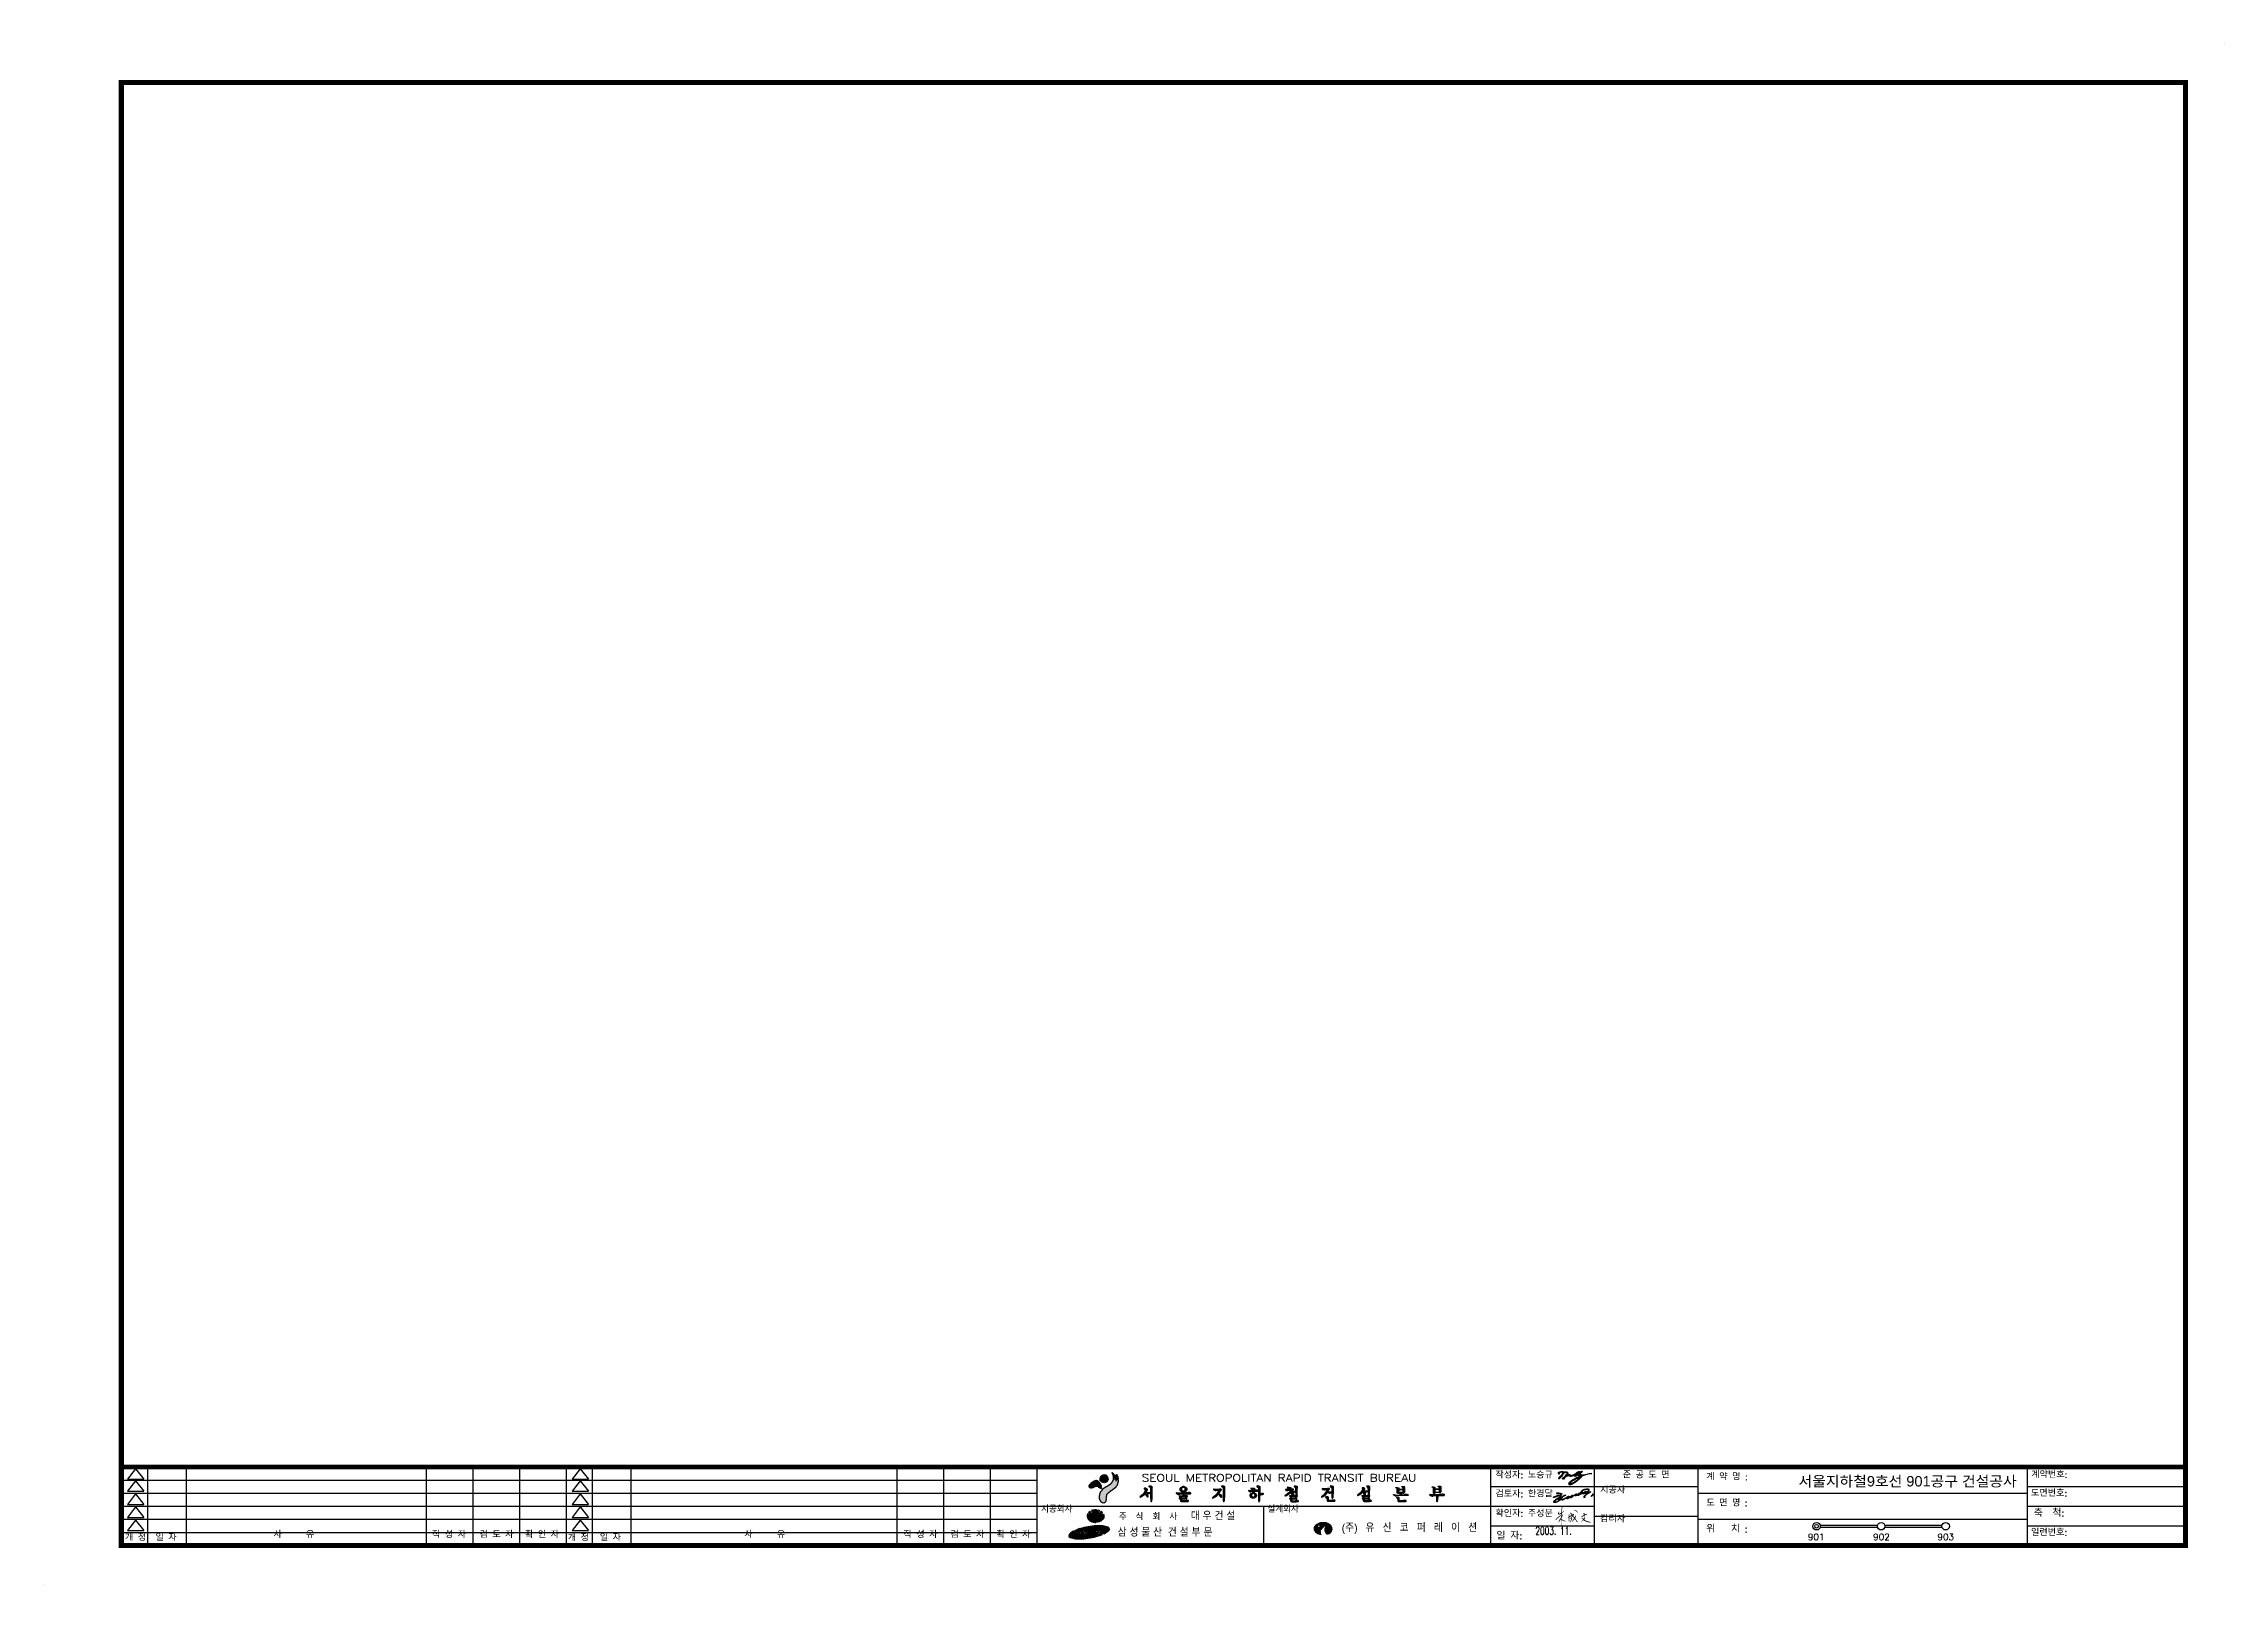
# Model space of a CAD drawing. Extents: x 0 to 841, y 0 to 594.
import ezdxf
from ezdxf.enums import TextEntityAlignment as Align

# ---------------------------------------------------------------- set-up
doc = ezdxf.new("R2010")
doc.units = 0
doc.header["$LTSCALE"] = 700
doc.header["$MEASUREMENT"] = 0
doc.layers.get('0').update_dxf_attribs({"linetype": 'CONTINUOUS'})
for name, color, linetype in [('BORD', 7, 'CONTINUOUS'), ('CONCM', 3, 'CONTINUOUS'), ('OUTLINE', 7, 'CONTINUOUS'), ('SHLO', 4, 'CONTINUOUS')]:
    doc.layers.add(name, color=color, linetype=linetype)
doc.styles.add('GHM1', font='gem1', dxfattribs={"bigfont": 'ghm1'})
doc.styles.add('GHS', font='romans.shx', dxfattribs={"bigfont": 'ghs.shx'})
doc.styles.add('GTXT', font='romans.shx', dxfattribs={"bigfont": 'whgtxt.shx'})
doc.styles.add('HTB', font='romans.shx', dxfattribs={"bigfont": 'ghs.shx'})
doc.styles.add('ST3', font='SEUTUM.TTF')

msp = doc.modelspace()

# ---------------------------------------------------------------- texts
at = {"layer": 'BORD', "style": 'GHS'}
for s, height, p in [('작성자:', 2.5, (565.25, 40.93)), ('노승규', 2.5, (577.21, 40.93)), ('준 공 도 면', 2.5, (618, 40.93)), ('계 약 명 :', 2.522, (649.19, 40.22)), ('계약번호:', 2.5, (773.49, 41.05)), ('검토자:', 2.5, (565.25, 33.63)), ('한경달', 2.5, (577.21, 33.63)), ('시공자', 2.5, (605.09, 35.08)), ('도면번호:', 2.5, (773.4, 33.91)), ('확인자:', 2.5, (565.25, 26.11)), ('주성문', 2.5, (577.21, 26.11)), ('감리자', 2.5, (605.09, 23.98)), ('도 면 명 :', 2.5, (649.19, 30.13)), ('축  척:', 2.7, (773.41, 26.16)), ('사     유', 2.5, (96.52, 17.94)), ('작 성 자', 2.5, (156.36, 17.94)), ('검 토 자', 2.5, (174.66, 17.94)), ('확 인 자', 2.5, (192.2, 17.94)), ('사     유', 2.5, (278.11, 17.94)), ('작 성 자', 2.5, (338.16, 17.94)), ('검 토 자', 2.5, (356.26, 17.94)), ('확 인 자', 2.5, (374.01, 17.94)), ('위   치 :', 2.7, (649.19, 20.04)), ('일련번호:', 2.5, (773.4, 18.78))]:
    msp.add_text(s, height=height, dxfattribs=at).set_placement(p, align=Align.CENTER)
at = {"layer": 'BORD', "style": 'ST3', "width": 1.05}
msp.add_text('서울지하철9호선 901공구 건설공사', height=4, dxfattribs=at).set_placement((676.77, 37.75))
at = {"layer": 'BORD', "style": 'GHS'}
for s, p in [('개 정', (31.37, 16.83)), ('일 자', (43.14, 16.82)), ('개 정', (202.13, 16.73)), ('일 자', (214.48, 16.82))]:
    msp.add_text(s, height=2.5, dxfattribs=at).set_placement(p)
at = {"layer": 'BORD'}
for s, height, style, p in [('일 자:', 2.7, 'GHS', (565.25, 19.04)), ('901', 2.5, 'HTB', (683.58, 18.28)), ('902', 2.5, 'HTB', (708.74, 18.28)), ('903', 2.5, 'HTB', (733.54, 18.28))]:
    msp.add_text(s, height=height, dxfattribs=dict(at, style=style)).set_placement(p, align=Align.MIDDLE)
at = {"layer": 'BORD', "style": 'GHS', "width": 0.7}
msp.add_text('2003. 11.', height=3, dxfattribs=at).set_placement((582.3, 19.15), align=Align.CENTER)
at = {"layer": 'SHLO', "style": 'GTXT', "width": 1.2}
msp.add_text('SEOUL METROPOLITAN RAPID TRANSIT BUREAU', height=2.85, dxfattribs=at).set_placement((423.46, 39.64))
at = {"layer": 'SHLO', "style": 'GHM1'}
for s, p in [('시공회사', (390.72, 27.72)), ('설계회사', (477.99, 27.72))]:
    msp.add_text(s, height=2.522, dxfattribs=at).set_placement(p, align=Align.CENTER)
for s, height, p in [('주', 2.5, (414.72, 24.79)), ('식', 2.5, (421.09, 24.79)), ('회', 2.5, (427.65, 24.79)), ('사', 2.5, (434.11, 24.79)), ('대 우 건 설', 3, (442.4, 24.79)), ('삼 성 물 산  건 설 부 문', 3, (414.2, 18.45)), ('(주)', 3, (500.6, 20.27)), ('유', 3, (509.76, 20.27)), ('신', 3, (516.36, 20.27)), ('코', 3, (522.96, 20.27)), ('퍼', 3, (529.56, 20.27)), ('레', 3, (536.16, 20.27)), ('이', 3, (542.76, 20.27)), ('션', 3, (549.36, 20.27))]:
    msp.add_text(s, height=height, dxfattribs=at).set_placement(p)

# ---------------------------------------------------------------- blocks, each defined once
blk = doc.blocks.new('A$C69765168')
blk.add_hatch(color=256).paths.add_polyline_path([(0.024, 0.302), (0.022, 0.3), (0.017, 0.302), (0.011, 0.306), (0.008, 0.314), (0.002, 0.324), (0, 0.337), (0.001, 0.348), (0.007, 0.355), (0.014, 0.359), (0.025, 0.364), (0.04, 0.369), (0.051, 0.373), (0.078, 0.376), (0.103, 0.38), (0.12, 0.378), (0.133, 0.373), (0.141, 0.368), (0.162, 0.369), (0.202, 0.37), (0.219, 0.37), (0.234, 0.365), (0.239, 0.362), (0.249, 0.353), (0.257, 0.343), (0.262, 0.329), (0.262, 0.32), (0.259, 0.308), (0.256, 0.301), (0.248, 0.292), (0.24, 0.283), (0.221, 0.262), (0.214, 0.252), (0.239, 0.264), (0.269, 0.28), (0.289, 0.288), (0.303, 0.292), (0.314, 0.293), (0.319, 0.29), (0.326, 0.283), (0.332, 0.276), (0.337, 0.271), (0.34, 0.268), (0.346, 0.268), (0.36, 0.269), (0.368, 0.272), (0.388, 0.279), (0.406, 0.285), (0.432, 0.297), (0.451, 0.308), (0.469, 0.316), (0.493, 0.334), (0.512, 0.348), (0.525, 0.36), (0.549, 0.371), (0.565, 0.376), (0.591, 0.38), (0.594, 0.378), (0.595, 0.369), (0.596, 0.365), (0.592, 0.358), (0.587, 0.352), (0.562, 0.341), (0.535, 0.33), (0.498, 0.306), (0.479, 0.29), (0.471, 0.283), (0.467, 0.278), (0.464, 0.27), (0.468, 0.268), (0.471, 0.267), (0.48, 0.268), (0.49, 0.274), (0.512, 0.286), (0.546, 0.308), (0.575, 0.329), (0.606, 0.352), (0.622, 0.373), (0.633, 0.388), (0.648, 0.39), (0.655, 0.383), (0.659, 0.376), (0.659, 0.369), (0.657, 0.363), (0.653, 0.355), (0.648, 0.353), (0.642, 0.348), (0.627, 0.339), (0.611, 0.323), (0.604, 0.313), (0.599, 0.302), (0.595, 0.291), (0.594, 0.28), (0.594, 0.276), (0.598, 0.276), (0.605, 0.278), (0.616, 0.286), (0.626, 0.291), (0.64, 0.298), (0.645, 0.298), (0.649, 0.297), (0.655, 0.296), (0.656, 0.289), (0.657, 0.278), (0.657, 0.267), (0.656, 0.266), (0.699, 0.281), (0.746, 0.295), (0.797, 0.305), (0.87, 0.319), (0.923, 0.326), (0.933, 0.324), (0.858, 0.309), (0.76, 0.282), (0.678, 0.256), (0.663, 0.25), (0.652, 0.246), (0.633, 0.225), (0.617, 0.202), (0.586, 0.169), (0.562, 0.145), (0.535, 0.124), (0.513, 0.104), (0.464, 0.073), (0.429, 0.051), (0.399, 0.034), (0.368, 0.017), (0.347, 0.007), (0.33, 0), (0.316, 0.001), (0.309, 0.002), (0.298, 0.013), (0.293, 0.022), (0.293, 0.034), (0.297, 0.054), (0.309, 0.075), (0.327, 0.092), (0.356, 0.114), (0.396, 0.14), (0.432, 0.161), (0.498, 0.198), (0.529, 0.216), (0.575, 0.236), (0.602, 0.241), (0.621, 0.246), (0.602, 0.221), (0.581, 0.218), (0.556, 0.205), (0.519, 0.186), (0.502, 0.179), (0.463, 0.156), (0.419, 0.128), (0.396, 0.114), (0.372, 0.096), (0.342, 0.075), (0.324, 0.059), (0.318, 0.045), (0.317, 0.038), (0.317, 0.034), (0.318, 0.031), (0.321, 0.029), (0.325, 0.029), (0.334, 0.029), (0.355, 0.039), (0.396, 0.061), (0.435, 0.08), (0.483, 0.113), (0.539, 0.154), (0.572, 0.184), (0.591, 0.205), (0.603, 0.219), (0.625, 0.25), (0.629, 0.26), (0.628, 0.265), (0.627, 0.267), (0.624, 0.268), (0.622, 0.266), (0.614, 0.264), (0.609, 0.26), (0.604, 0.256), (0.596, 0.255), (0.588, 0.252), (0.581, 0.256), (0.574, 0.26), (0.573, 0.266), (0.572, 0.274), (0.572, 0.286), (0.574, 0.298), (0.577, 0.308), (0.58, 0.311), (0.565, 0.298), (0.555, 0.289), (0.542, 0.279), (0.517, 0.265), (0.492, 0.25), (0.474, 0.246), (0.463, 0.242), (0.457, 0.244), (0.448, 0.247), (0.441, 0.251), (0.438, 0.26), (0.438, 0.268), (0.439, 0.275), (0.418, 0.265), (0.404, 0.258), (0.382, 0.251), (0.36, 0.245), (0.345, 0.241), (0.336, 0.242), (0.325, 0.242), (0.318, 0.245), (0.312, 0.249), (0.308, 0.255), (0.299, 0.266), (0.297, 0.268), (0.293, 0.266), (0.267, 0.257), (0.252, 0.249), (0.215, 0.234), (0.202, 0.225), (0.189, 0.22), (0.184, 0.215), (0.175, 0.206), (0.136, 0.167), (0.13, 0.167), (0.125, 0.167), (0.119, 0.169), (0.116, 0.173), (0.113, 0.179), (0.113, 0.187), (0.115, 0.192), (0.122, 0.197), (0.137, 0.21), (0.158, 0.224), (0.187, 0.249), (0.224, 0.293), (0.233, 0.306), (0.238, 0.316), (0.24, 0.324), (0.24, 0.331), (0.237, 0.338), (0.233, 0.341), (0.229, 0.343), (0.222, 0.347), (0.211, 0.348), (0.205, 0.347), (0.193, 0.347), (0.176, 0.343), (0.166, 0.341), (0.156, 0.339), (0.152, 0.334), (0.146, 0.327), (0.142, 0.32), (0.133, 0.307), (0.123, 0.292), (0.114, 0.278), (0.093, 0.25), (0.07, 0.226), (0.045, 0.197), (0.021, 0.172), (0.013, 0.169), (0.008, 0.171), (0.004, 0.177), (0.002, 0.186), (0.004, 0.194), (0.008, 0.197), (0.023, 0.208), (0.049, 0.238), (0.085, 0.28), (0.11, 0.308), (0.123, 0.329), (0.124, 0.34), (0.124, 0.347), (0.122, 0.355), (0.111, 0.359), (0.101, 0.36), (0.071, 0.358), (0.047, 0.351), (0.035, 0.345), (0.028, 0.338), (0.023, 0.331), (0.021, 0.318), (0.021, 0.311)])
blk.add_lwpolyline([(0.024, 0.302), (0.022, 0.3), (0.017, 0.302), (0.011, 0.306), (0.008, 0.314), (0.002, 0.324), (0, 0.337), (0.001, 0.348), (0.007, 0.355), (0.014, 0.359), (0.025, 0.364), (0.04, 0.369), (0.051, 0.373), (0.078, 0.376), (0.103, 0.38), (0.12, 0.378), (0.133, 0.373), (0.141, 0.368), (0.162, 0.369), (0.202, 0.37), (0.219, 0.37), (0.234, 0.365), (0.239, 0.362), (0.249, 0.353), (0.257, 0.343), (0.262, 0.329), (0.262, 0.32), (0.259, 0.308), (0.256, 0.301), (0.248, 0.292), (0.24, 0.283), (0.221, 0.262), (0.214, 0.252), (0.239, 0.264), (0.269, 0.28), (0.289, 0.288), (0.303, 0.292), (0.314, 0.293), (0.319, 0.29), (0.326, 0.283), (0.332, 0.276), (0.337, 0.271), (0.34, 0.268), (0.346, 0.268), (0.36, 0.269), (0.368, 0.272), (0.388, 0.279), (0.406, 0.285), (0.432, 0.297), (0.451, 0.308), (0.469, 0.316), (0.493, 0.334), (0.512, 0.348), (0.525, 0.36), (0.549, 0.371), (0.565, 0.376), (0.591, 0.38), (0.594, 0.378), (0.595, 0.369), (0.596, 0.365), (0.592, 0.358), (0.587, 0.352), (0.562, 0.341), (0.535, 0.33), (0.498, 0.306), (0.479, 0.29), (0.471, 0.283), (0.467, 0.278), (0.464, 0.27), (0.468, 0.268), (0.471, 0.267), (0.48, 0.268), (0.49, 0.274), (0.512, 0.286), (0.546, 0.308), (0.575, 0.329), (0.606, 0.352), (0.622, 0.373), (0.633, 0.388), (0.648, 0.39), (0.655, 0.383), (0.659, 0.376), (0.659, 0.369), (0.657, 0.363), (0.653, 0.355), (0.648, 0.353), (0.642, 0.348), (0.627, 0.339), (0.611, 0.323), (0.604, 0.313), (0.599, 0.302), (0.595, 0.291), (0.594, 0.28), (0.594, 0.276), (0.598, 0.276), (0.605, 0.278), (0.616, 0.286), (0.626, 0.291), (0.64, 0.298), (0.645, 0.298), (0.649, 0.297), (0.655, 0.296), (0.656, 0.289), (0.657, 0.278), (0.657, 0.267), (0.656, 0.266), (0.699, 0.281), (0.746, 0.295), (0.797, 0.305), (0.87, 0.319), (0.923, 0.326), (0.933, 0.324), (0.858, 0.309), (0.76, 0.282), (0.678, 0.256), (0.663, 0.25), (0.652, 0.246), (0.633, 0.225), (0.617, 0.202), (0.586, 0.169), (0.562, 0.145), (0.535, 0.124), (0.513, 0.104), (0.464, 0.073), (0.429, 0.051), (0.399, 0.034), (0.368, 0.017), (0.347, 0.007), (0.33, 0), (0.316, 0.001), (0.309, 0.002), (0.298, 0.013), (0.293, 0.022), (0.293, 0.034), (0.297, 0.054), (0.309, 0.075), (0.327, 0.092), (0.356, 0.114), (0.396, 0.14), (0.432, 0.161), (0.498, 0.198), (0.529, 0.216), (0.575, 0.236), (0.602, 0.241), (0.621, 0.246), (0.602, 0.221), (0.581, 0.218), (0.556, 0.205), (0.519, 0.186), (0.502, 0.179), (0.463, 0.156), (0.419, 0.128), (0.396, 0.114), (0.372, 0.096), (0.342, 0.075), (0.324, 0.059), (0.318, 0.045), (0.317, 0.038), (0.317, 0.034), (0.318, 0.031), (0.321, 0.029), (0.325, 0.029), (0.334, 0.029), (0.355, 0.039), (0.396, 0.061), (0.435, 0.08), (0.483, 0.113), (0.539, 0.154), (0.572, 0.184), (0.591, 0.205), (0.603, 0.219), (0.625, 0.25), (0.629, 0.26), (0.628, 0.265), (0.627, 0.267), (0.624, 0.268), (0.622, 0.266), (0.614, 0.264), (0.609, 0.26), (0.604, 0.256), (0.596, 0.255), (0.588, 0.252), (0.581, 0.256), (0.574, 0.26), (0.573, 0.266), (0.572, 0.274), (0.572, 0.286), (0.574, 0.298), (0.577, 0.308), (0.58, 0.311), (0.565, 0.298), (0.555, 0.289), (0.542, 0.279), (0.517, 0.265), (0.492, 0.25), (0.474, 0.246), (0.463, 0.242), (0.457, 0.244), (0.448, 0.247), (0.441, 0.251), (0.438, 0.26), (0.438, 0.268), (0.439, 0.275), (0.418, 0.265), (0.404, 0.258), (0.382, 0.251), (0.36, 0.245), (0.345, 0.241), (0.336, 0.242), (0.325, 0.242), (0.318, 0.245), (0.312, 0.249), (0.308, 0.255), (0.299, 0.266), (0.297, 0.268), (0.293, 0.266), (0.267, 0.257), (0.252, 0.249), (0.215, 0.234), (0.202, 0.225), (0.189, 0.22), (0.184, 0.215), (0.175, 0.206), (0.136, 0.167), (0.13, 0.167), (0.125, 0.167), (0.119, 0.169), (0.116, 0.173), (0.113, 0.179), (0.113, 0.187), (0.115, 0.192), (0.122, 0.197), (0.137, 0.21), (0.158, 0.224), (0.187, 0.249), (0.224, 0.293), (0.233, 0.306), (0.238, 0.316), (0.24, 0.324), (0.24, 0.331), (0.237, 0.338), (0.233, 0.341), (0.229, 0.343), (0.222, 0.347), (0.211, 0.348), (0.205, 0.347), (0.193, 0.347), (0.176, 0.343), (0.166, 0.341), (0.156, 0.339), (0.152, 0.334), (0.146, 0.327), (0.142, 0.32), (0.133, 0.307), (0.123, 0.292), (0.114, 0.278), (0.093, 0.25), (0.07, 0.226), (0.045, 0.197), (0.021, 0.172), (0.013, 0.169), (0.008, 0.171), (0.004, 0.177), (0.002, 0.186), (0.004, 0.194), (0.008, 0.197), (0.023, 0.208), (0.049, 0.238), (0.085, 0.28), (0.11, 0.308), (0.123, 0.329), (0.124, 0.34), (0.124, 0.347), (0.122, 0.355), (0.111, 0.359), (0.101, 0.36), (0.071, 0.358), (0.047, 0.351), (0.035, 0.345), (0.028, 0.338), (0.023, 0.331), (0.021, 0.318), (0.021, 0.311), (0.024, 0.302)], close=True)

# ---------------------------------------------------------------- hatches: boundary and pattern name
at = {"layer": 'BORD'}
h = msp.add_hatch(color=256, dxfattribs=at)
h.paths.add_polyline_path([(583.81, 32.74), (583.78, 32.8), (583.8, 32.88), (584, 33), (584.42, 33.22), (584.97, 33.46), (585.27, 33.62), (585.69, 33.85), (586.31, 34.24), (586.65, 34.44), (586.76, 34.49), (586.83, 34.48), (586.88, 34.42), (586.86, 34.31), (586.65, 34.18), (586.07, 33.82), (585.62, 33.46), (585.28, 33.15), (585.17, 33.01), (585.16, 32.88), (585.27, 32.8), (585.59, 32.82), (586.08, 32.92), (586.83, 33.29), (586.95, 33.28), (588.03, 33.96), (588.13, 34.01), (588.24, 33.95), (588.24, 33.82), (588.17, 33.68), (587.89, 33.36), (587.88, 33.32), (588.61, 33.8), (589.24, 34.19), (589.51, 34.33), (589.64, 34.4), (589.75, 34.38), (589.79, 34.29), (589.78, 34.18), (589.75, 34.12), (589.73, 34.05), (589.73, 34.02), (590.04, 34.24), (590.24, 34.39), (590.66, 34.68), (590.87, 34.8), (591.04, 34.88), (591.17, 34.88), (591.2, 34.81), (591.19, 34.68), (591.09, 34.58), (591.01, 34.5), (590.93, 34.4), (590.94, 34.36), (591.2, 34.46), (592.02, 35.05), (592.13, 35.18), (592.21, 35.24), (592.27, 35.22), (592.3, 35.17), (592.28, 35.08), (592.2, 34.98), (591.87, 34.61), (591.82, 34.54), (591.79, 34.48), (591.82, 34.44), (591.88, 34.44), (592.36, 34.68), (592.74, 34.93), (592.93, 35.08), (592.92, 35.17), (592.81, 35.29), (592.81, 35.52), (592.89, 35.78), (593.16, 36.07), (593.48, 36.29), (593.96, 36.56), (594.38, 36.69), (595, 36.81), (595.37, 36.85), (595.74, 36.8), (595.86, 36.63), (595.93, 36.41), (595.93, 36.18), (595.78, 35.87), (595.51, 35.63), (595.18, 35.49), (594.88, 35.35), (594.51, 35.21), (594.34, 35.2), (594.2, 35.27), (594.02, 35.18), (593.87, 35.15), (593.77, 35.12), (593.95, 35.09), (594.24, 35.12), (594.75, 35.21), (595.35, 35.37), (596.36, 35.69), (596.57, 35.75), (596.69, 35.68), (596.66, 35.61), (596.61, 35.55), (596.22, 35.27), (595.44, 34.84), (594.87, 34.46), (594.39, 34.08), (594.3, 33.92), (594.24, 33.76), (594.26, 33.64), (594.44, 33.56), (594.36, 33.49), (594.21, 33.47), (594.04, 33.57), (594.02, 33.78), (594.09, 33.96), (594.22, 34.12), (594.56, 34.46), (594.93, 34.7), (595.25, 34.93), (595.64, 35.16), (596.01, 35.35), (596.15, 35.43), (596.17, 35.52), (596.07, 35.47), (595.51, 35.28), (595.16, 35.19), (594.75, 35.07), (594.25, 34.97), (593.92, 34.91), (593.55, 34.86), (593.24, 34.87), (593.04, 34.89), (592.96, 34.93), (592.84, 34.82), (592.33, 34.5), (592.06, 34.37), (591.86, 34.28), (591.64, 34.25), (591.53, 34.29), (591.5, 34.41), (591.54, 34.5), (591.5, 34.53), (591.31, 34.34), (591.13, 34.27), (590.93, 34.16), (590.7, 34.08), (590.57, 34.11), (590.53, 34.18), (590.57, 34.25), (590.65, 34.36), (590.78, 34.51), (590.89, 34.6), (590.93, 34.66), (590.85, 34.66), (590.72, 34.59), (590.53, 34.43), (590.05, 34.12), (589.75, 33.86), (589.28, 33.51), (589.15, 33.39), (589.06, 33.33), (588.92, 33.35), (588.86, 33.43), (588.89, 33.53), (589.11, 33.7), (589.25, 33.85), (589.42, 33.97), (589.49, 34.05), (589.53, 34.12), (589.53, 34.19), (589.47, 34.16), (589.27, 34.09), (588.95, 33.83), (588.26, 33.37), (587.86, 33.03), (587.74, 32.96), (587.62, 32.95), (587.48, 32.97), (587.42, 33.12), (587.47, 33.23), (587.66, 33.39), (587.84, 33.57), (587.99, 33.71), (587.96, 33.77), (587.86, 33.72), (586.9, 33.08), (586.06, 32.57), (585.94, 32.49), (585.75, 32.47), (585.65, 32.54), (585.66, 32.63), (585.66, 32.66), (585.52, 32.62), (585.38, 32.6), (585.28, 32.61), (585.16, 32.62), (585.11, 32.68), (585.01, 32.8), (584.98, 32.95), (585, 33.13), (585.2, 33.32), (585.69, 33.72), (585.32, 33.54), (584.91, 33.29), (584.43, 33.12), (584.31, 33.01), (584.25, 32.95), (584.29, 32.92), (584.51, 32.92), (584.72, 32.9), (584.83, 32.86), (584.91, 32.78), (584.93, 32.65), (584.92, 32.54), (584.83, 32.44), (584.65, 32.3), (584.22, 32.09), (583.89, 31.92), (583.54, 31.73), (583.18, 31.59), (582.99, 31.56), (582.74, 31.51), (582.52, 31.53), (582.43, 31.62), (582.4, 31.73), (582.4, 31.88), (582.43, 31.97), (582.49, 32.05), (582.6, 32.19), (583.72, 33.05), (584.32, 33.52), (584.66, 33.81), (584.96, 34.11), (585.02, 34.22), (585.04, 34.3), (585, 34.37), (584.85, 34.33), (584.54, 34.24), (582.94, 33.63), (582.51, 33.46), (582.41, 33.45), (582.28, 33.48), (582.23, 33.53), (582.27, 33.62), (582.37, 33.71), (582.59, 33.8), (583.75, 34.24), (584.38, 34.43), (584.68, 34.53), (584.83, 34.55), (584.92, 34.62), (585.1, 34.7), (585.25, 34.83), (585.25, 34.91), (584.9, 34.99), (584.43, 35.04), (584.08, 35.06), (583.83, 35.06), (583.77, 35.03), (583.91, 34.93), (583.96, 34.85), (583.97, 34.75), (583.92, 34.71), (583.73, 34.9), (583.59, 35.07), (583.52, 35.13), (583.52, 35.27), (583.7, 35.28), (584.4, 35.24), (584.83, 35.19), (585.28, 35.08), (585.48, 34.93), (585.45, 34.76), (585.28, 34.63), (585.17, 34.55), (585.28, 34.45), (585.33, 34.35), (585.28, 34.2), (585.16, 34.06), (584.89, 33.79), (584.5, 33.43), (584.06, 33.12), (583.77, 32.89), (583.49, 32.67), (583.2, 32.44), (582.92, 32.22), (582.77, 32.06), (582.61, 31.92), (582.6, 31.83), (582.61, 31.73), (582.69, 31.68), (582.83, 31.69), (583.22, 31.83), (583.64, 31.98), (584.11, 32.2), (584.63, 32.53), (584.64, 32.62), (584.53, 32.68), (584.33, 32.7), (584.2, 32.73), (583.87, 32.71)])
h.paths.add_polyline_path([(593, 35.37), (592.99, 35.46), (593, 35.56), (593.05, 35.67), (593.31, 35.92), (593.65, 36.15), (594.07, 36.38), (594.52, 36.56), (594.97, 36.66), (595.32, 36.7), (595.57, 36.66), (595.71, 36.6), (595.76, 36.49), (595.8, 36.28), (595.8, 36.18), (595.76, 36.1), (595.67, 35.99), (595.26, 35.7), (594.97, 35.57), (594.77, 35.48), (594.65, 35.45), (594.56, 35.42), (594.5, 35.42), (594.47, 35.47), (594.65, 35.6), (594.78, 35.72), (594.79, 35.81), (594.77, 35.86), (594.7, 35.88), (594.6, 35.85), (594.51, 35.8), (594.35, 35.65), (594.23, 35.49), (594.06, 35.4), (593.8, 35.28), (593.67, 35.24), (593.58, 35.23), (593.5, 35.18), (593.46, 35.15), (593.38, 35.15), (593.3, 35.17), (593.28, 35.19), (593.37, 35.27), (593.52, 35.38), (593.54, 35.46), (593.53, 35.55), (593.43, 35.56), (593.31, 35.5), (593.2, 35.45), (593.16, 35.36), (593.09, 35.34)], flags=16)
h.paths.add_polyline_path([(597.48, 34.79), (597.4, 34.71), (597.35, 34.61), (597.28, 34.46), (597.14, 34.31), (597.02, 34.2), (596.92, 34.15), (596.83, 34.07), (596.82, 33.99), (596.89, 33.93), (597.06, 33.95), (597.21, 34.08), (597.38, 34.26), (597.57, 34.55), (597.6, 34.69), (597.57, 34.78), (597.53, 34.79)])
at = {"layer": 'SHLO'}
for color, points in [(5, [(413.49, 37.58), (413.55, 37.66), (413.57, 37.7), (413.61, 37.74), (413.65, 37.78), (413.73, 37.82), (413.77, 37.9), (413.82, 37.99), (413.86, 38.07), (413.9, 38.11), (413.94, 38.15), (413.98, 38.19), (414.02, 38.27), (414.06, 38.35), (414.1, 38.52), (414.14, 38.97), (414.18, 39.05), (414.22, 39.09), (414.26, 39.17), (414.31, 39.29), (414.35, 39.7), (414.39, 39.87), (414.41, 39.97), (414.39, 40.11), (414.35, 40.19), (414.32, 40.31), (414.39, 40.5), (414.33, 40.68), (414.37, 40.77), (414.35, 40.93), (414.31, 41.13), (414.26, 41.34), (414.22, 41.54), (414.18, 41.62), (414.14, 41.75), (414.1, 41.83), (414.06, 41.91), (414.02, 41.99), (413.98, 42.03), (413.94, 42.16), (413.9, 42.2), (413.86, 42.24), (413.82, 42.32), (413.77, 42.36), (413.69, 42.36), (413.69, 42.28), (413.73, 42.2), (413.77, 42.12), (413.82, 42.03), (413.86, 41.95), (413.9, 41.87), (413.94, 41.54), (413.98, 41.46), (414.02, 41.3), (414.06, 40.97), (414.1, 40.97), (414.1, 40.73), (414.14, 40.73), (414.14, 40.64), (414.1, 40.64), (414.06, 40.36), (414.06, 40.32), (414.02, 40.32), (414.02, 40.44), (413.98, 40.56), (413.94, 40.68), (413.91, 41.13), (413.86, 41.38), (413.82, 41.75), (413.77, 41.83), (413.73, 41.87), (413.69, 41.91), (413.65, 42.03), (413.61, 42.07), (413.57, 42.12), (413.53, 42.2), (413.49, 42.24), (413.45, 42.24), (413.45, 42.16), (413.49, 41.91), (413.53, 41.83), (413.57, 41.71), (413.61, 41.54), (413.65, 41.34), (413.69, 41.18), (413.72, 40.82), (413.69, 40.07), (413.65, 39.99), (413.61, 39.95), (413.57, 39.91), (413.53, 39.94), (413.57, 39.99), (413.61, 40.11), (413.62, 40.17), (413.61, 40.32), (413.57, 40.44), (413.53, 40.5), (413.57, 40.56), (413.57, 40.6), (413.53, 41.18), (413.49, 41.46), (413.45, 41.54), (413.41, 41.58), (413.37, 41.67), (413.32, 41.75), (413.24, 41.75), (413.24, 41.5), (413.26, 41.43), (413.2, 41.34), (413.17, 41.3), (413.2, 41.18), (413.3, 40.91), (413.28, 40.64), (413.28, 40.52), (413.16, 40.48), (413.16, 40.44), (413.08, 40.44), (413.08, 40.56), (413.04, 40.61), (413.08, 40.64), (413.12, 40.73), (413.15, 40.81), (413.12, 40.97), (413.08, 41.09), (413.04, 41.22), (413, 41.42), (412.96, 41.67), (412.92, 41.75), (412.87, 41.83), (412.83, 41.99), (412.79, 42.2), (412.75, 42.28), (412.71, 42.32), (412.67, 42.36), (412.63, 42.44), (412.59, 42.57), (412.55, 42.65), (412.51, 42.69), (412.47, 42.73), (412.38, 42.77), (412.34, 42.81), (412.3, 42.85), (412.26, 42.97), (412.22, 43.01), (412.14, 43.1), (412.1, 43.14), (412.02, 43.14), (412.02, 43.06), (412.06, 43.01), (412.1, 42.93), (412.14, 42.89), (412.18, 42.85), (412.22, 42.77), (412.26, 42.65), (412.3, 42.57), (412.34, 42.48), (412.38, 42.36), (412.42, 42.24), (412.47, 42.03), (412.51, 41.99), (412.55, 41.67), (412.59, 41.58), (412.63, 41.46), (412.59, 41.38), (412.57, 41.3), (412.59, 41.18), (412.63, 40.89), (412.59, 40.68), (412.55, 40.23), (412.51, 40.15), (412.47, 40.03), (412.42, 39.95), (412.38, 39.91), (412.34, 39.83), (412.3, 39.79), (412.26, 39.7), (412.22, 39.66), (412.18, 39.58), (412.14, 39.5), (412.1, 39.42), (412.06, 39.38), (412.02, 39.29), (411.98, 39.21), (411.93, 39.13), (411.77, 39.09), (411.73, 39.01), (411.69, 38.97), (411.65, 38.89), (411.61, 38.84), (411.57, 38.8), (411.53, 38.76), (411.48, 38.72), (411.44, 38.68), (411.4, 38.64), (411.32, 38.6), (411.24, 38.56), (411.2, 38.52), (411.08, 38.48), (410.99, 38.44), (410.95, 38.35), (410.91, 38.31), (410.87, 38.27), (410.79, 38.23), (410.75, 38.19), (410.71, 38.15), (410.67, 38.11), (410.5, 38.07), (410.46, 38.03), (410.42, 37.99), (410.38, 37.95), (410.3, 37.9), (410.18, 37.86), (410.05, 37.82), (409.97, 37.78), (409.81, 37.74), (409.73, 37.7), (409.69, 37.66), (409.64, 37.58), (409.56, 37.54), (409.48, 37.5), (409.4, 37.45), (409.36, 37.41), (409.32, 37.37), (409.24, 37.33), (409.11, 37.29), (409.07, 37.25), (409.03, 37.21), (408.99, 37.17), (408.87, 37.13), (408.83, 37.05), (408.79, 37.01), (408.75, 36.96), (408.66, 36.92), (408.58, 36.88), (408.54, 36.84), (408.5, 36.8), (408.46, 36.72), (408.38, 36.68), (408.34, 36.64), (408.3, 36.56), (408.25, 36.47), (408.21, 36.35), (408.17, 36.27), (408.13, 36.19), (408.09, 36.15), (408.05, 36.11), (407.97, 36.06), (407.93, 36.02), (407.85, 35.98), (407.81, 35.9), (407.76, 35.82), (407.72, 35.78), (407.68, 35.74), (407.64, 35.66), (407.6, 35.45), (407.56, 35.33), (407.48, 35.29), (407.44, 35.04), (407.4, 34.92), (407.36, 34.84), (407.31, 34.63), (407.27, 34.43), (407.23, 34.27), (407.19, 33.53), (407.17, 33.37), (407.19, 33.2), (407.23, 33), (407.27, 32.96), (407.31, 32.88), (407.36, 32.63), (407.4, 32.59), (407.44, 32.55), (407.48, 32.39), (407.52, 32.3), (407.56, 32.18), (407.6, 32.1), (407.64, 32.06), (407.68, 31.98), (407.72, 31.94), (407.76, 31.89), (407.81, 31.81), (407.85, 31.77), (407.89, 31.73), (407.93, 31.69), (407.97, 31.65), (408.05, 31.61), (408.13, 31.57), (408.21, 31.53), (408.25, 31.49), (408.3, 31.44), (408.38, 31.4), (408.58, 31.36), (408.62, 31.35), (408.66, 31.36), (409.03, 31.4), (409.07, 31.44), (409.15, 31.49), (409.2, 31.53), (409.24, 31.57), (409.28, 31.61), (409.36, 31.65), (409.4, 31.69), (409.44, 31.73), (409.48, 31.85), (409.52, 31.94), (409.56, 31.98), (409.62, 32.06), (409.64, 32.26), (409.69, 32.34), (409.73, 32.55), (409.78, 32.65), (409.73, 32.83), (409.69, 32.92), (409.73, 33.24), (409.77, 33.73), (409.81, 33.94), (409.85, 34.06), (409.88, 34.12), (409.85, 34.23), (409.82, 34.26), (409.85, 34.31), (409.89, 34.39), (409.95, 34.51), (409.97, 34.59), (410.01, 34.63), (410.05, 34.72), (410.14, 34.76), (410.18, 34.8), (410.22, 34.84), (410.26, 34.88), (410.3, 34.92), (410.34, 35), (410.38, 35.04), (410.42, 35.08), (410.5, 35.12), (410.59, 35.17), (410.63, 35.21), (410.67, 35.25), (410.71, 35.29), (410.79, 35.33), (410.91, 35.53), (411.03, 35.57), (411.08, 35.62), (411.12, 35.66), (411.16, 35.7), (411.2, 35.74), (411.24, 35.78), (411.28, 35.82), (411.32, 35.86), (411.36, 35.9), (411.48, 35.94), (411.57, 35.98), (411.61, 36.02), (411.65, 36.06), (411.69, 36.11), (411.77, 36.15), (411.85, 36.19), (411.93, 36.23), (412.02, 36.27), (412.06, 36.31), (412.1, 36.35), (412.18, 36.39), (412.26, 36.43), (412.3, 36.47), (412.34, 36.51), (412.38, 36.56), (412.47, 36.6), (412.51, 36.64), (412.55, 36.68), (412.63, 36.72), (412.67, 36.8), (412.75, 36.84), (412.79, 36.88), (412.87, 36.92), (412.92, 36.96), (412.96, 37.01), (413, 37.05), (413.04, 37.09), (413.12, 37.13), (413.16, 37.17), (413.24, 37.21), (413.32, 37.25), (413.37, 37.29), (413.41, 37.37), (413.45, 37.45)]), (1, [(408.54, 39.29), (408.62, 39.25), (408.7, 39.21), (409.1, 39.16), (409.52, 39.21), (409.56, 39.25), (409.6, 39.29), (409.69, 39.34), (409.77, 39.38), (409.81, 39.42), (409.85, 39.46), (409.89, 39.5), (409.93, 39.54), (409.97, 39.58), (410.01, 39.62), (410.09, 39.7), (410.14, 39.74), (410.18, 39.87), (410.22, 39.91), (410.26, 39.99), (410.3, 40.03), (410.34, 40.07), (410.41, 40.11), (410.42, 40.15), (410.46, 40.23), (410.46, 40.48), (410.5, 40.48), (410.5, 40.52), (410.46, 40.52), (410.46, 40.56), (410.5, 40.56), (410.5, 40.64), (410.46, 40.81), (410.42, 40.93), (410.38, 41.01), (410.34, 41.09), (410.3, 41.18), (410.26, 41.26), (410.22, 41.42), (410.18, 41.5), (410.14, 41.54), (410.09, 41.58), (410.05, 41.62), (410.01, 41.71), (409.97, 41.83), (409.93, 41.91), (409.89, 41.95), (409.85, 42.03), (409.81, 42.07), (409.77, 42.12), (409.72, 42.16), (409.6, 42.2), (409.48, 42.24), (409.32, 42.28), (409.14, 42.33), (408.75, 42.28), (408.66, 42.24), (408.5, 42.2), (408.42, 42.16), (408.3, 42.12), (408.25, 42.07), (408.17, 42.03), (408.13, 41.99), (408.09, 41.95), (408.05, 41.91), (408.01, 41.87), (407.97, 41.83), (407.93, 41.79), (407.89, 41.75), (407.85, 41.71), (407.81, 41.67), (407.76, 41.58), (407.68, 41.5), (407.64, 41.42), (407.6, 41.34), (407.56, 41.18), (407.52, 41.05), (407.48, 40.97), (407.44, 40.89), (407.4, 40.6), (407.4, 40.56), (407.4, 40.48), (407.44, 40.15), (407.48, 40.03), (407.52, 39.99), (407.56, 39.95), (407.6, 39.91), (407.68, 39.87), (407.76, 39.83), (407.81, 39.79), (407.85, 39.7), (407.89, 39.62), (407.93, 39.58), (407.97, 39.54), (408.05, 39.5), (408.13, 39.46), (408.21, 39.42), (408.25, 39.38), (408.34, 39.34)]), (3, [(405.97, 37.82), (406.29, 37.78), (406.37, 37.74), (406.5, 37.7), (406.62, 37.66), (406.66, 37.62), (406.7, 37.58), (406.74, 37.54), (406.78, 37.5), (406.82, 37.45), (406.86, 37.41), (406.91, 37.37), (406.95, 37.33), (407.11, 37.29), (407.15, 37.25), (407.23, 37.21), (407.4, 37.13), (407.44, 37.09), (407.52, 37.05), (407.54, 37.03), (407.56, 37.05), (407.6, 37.08), (407.64, 37.05), (407.68, 37.01), (407.74, 36.98), (407.81, 37.01), (407.83, 37.04), (407.85, 37.01), (407.97, 36.96), (407.99, 36.94), (408.01, 36.96), (408.03, 36.98), (408.01, 37.05), (407.97, 37.13), (407.93, 37.17), (407.89, 37.21), (407.85, 37.29), (407.76, 37.41), (407.72, 37.58), (407.68, 37.62), (407.64, 37.66), (407.56, 37.7), (407.52, 37.82), (407.48, 37.9), (407.44, 37.99), (407.4, 38.03), (407.36, 38.11), (407.31, 38.19), (407.27, 38.23), (407.23, 38.27), (407.19, 38.31), (407.31, 38.31), (407.4, 38.27), (407.44, 38.23), (407.48, 38.19), (407.52, 38.15), (407.56, 38.07), (407.6, 38.03), (407.64, 37.99), (407.68, 37.9), (407.72, 37.86), (407.76, 37.82), (407.8, 37.79), (407.85, 37.82), (407.87, 37.84), (407.85, 37.9), (407.81, 38.07), (407.76, 38.15), (407.72, 38.23), (407.68, 38.31), (407.64, 38.35), (407.6, 38.44), (407.56, 38.52), (407.52, 38.56), (407.48, 38.6), (407.44, 38.64), (407.4, 38.76), (407.36, 38.84), (407.31, 38.93), (407.27, 38.97), (407.23, 39.05), (407.19, 39.09), (407.15, 39.17), (407.11, 39.21), (407.07, 39.34), (407.03, 39.38), (406.99, 39.46), (406.95, 39.5), (406.91, 39.54), (406.86, 39.58), (406.82, 39.62), (406.78, 39.66), (406.74, 39.7), (406.7, 39.74), (406.62, 39.79), (406.58, 39.87), (406.5, 39.91), (406.42, 39.95), (406.37, 39.99), (406.29, 40.03), (406.13, 40.07), (405.97, 40.11), (405.91, 40.14), (405.84, 40.11), (405.8, 40.07), (405.6, 40.03), (405.52, 39.99), (405.43, 39.95), (405.31, 39.91), (405.15, 39.87), (405.03, 39.83), (404.94, 39.79), (404.9, 39.74), (404.86, 39.7), (404.82, 39.66), (404.78, 39.62), (404.74, 39.58), (404.62, 39.54), (404.53, 39.5), (404.45, 39.46), (404.41, 39.42), (404.37, 39.38), (404.33, 39.34), (404.25, 39.29), (404.21, 39.25), (404.17, 39.21), (404.13, 39.17), (404.08, 39.13), (404.04, 39.09), (404, 39.05), (403.96, 39.01), (403.92, 38.97), (403.88, 38.93), (403.84, 38.84), (403.8, 38.76), (403.76, 38.72), (403.72, 38.68), (403.68, 38.64), (403.64, 38.6), (403.59, 38.56), (403.55, 38.52), (403.51, 38.48), (403.47, 38.4), (403.43, 38.35), (403.39, 38.31), (403.35, 38.27), (403.31, 38.19), (403.27, 38.11), (403.23, 37.99), (403.19, 37.9), (403.23, 37.74), (403.27, 37.62), (403.31, 37.5), (403.35, 37.37), (403.39, 37.33), (403.43, 37.29), (403.47, 37.25), (403.51, 37.21), (403.59, 37.17), (403.68, 37.13), (403.86, 37.1), (404.08, 37.13), (404.17, 37.17), (404.25, 37.21), (404.27, 37.24), (404.29, 37.21), (404.37, 37.18), (404.53, 37.21), (404.74, 37.25), (404.82, 37.29), (404.9, 37.33), (404.94, 37.37), (404.98, 37.41), (405.07, 37.45), (405.15, 37.5), (405.27, 37.54), (405.31, 37.58), (405.35, 37.62), (405.43, 37.66), (405.52, 37.7), (405.6, 37.74), (405.72, 37.78)])]:
    msp.add_hatch(color=color, dxfattribs=at).paths.add_polyline_path(points)
h = msp.add_hatch(color=8, dxfattribs=at)
edge = h.paths.add_edge_path()
edge.add_ellipse((405.66, 26.33), major_axis=(-3.28, 0), ratio=0.743499, start_angle=340.99325, end_angle=435.98824)
edge.add_arc((401.48, 23.92), 3.39, 0.80833, 71.44982)
edge = h.paths.add_edge_path()
edge.add_ellipse((405.66, 26.33), major_axis=(-3.28, 0), ratio=0.743499, start_angle=670.71396, end_angle=686.42662)
edge.add_arc((400.89, 24.06), 4.15, -1.71643, 60.66315, ccw=False)
edge.add_ellipse((405.66, 26.33), major_axis=(-3.28, 0), ratio=0.743499, start_angle=439.15719, end_angle=441.53809)
edge.add_arc((398.79, 23.89), 6.39, 0.28703, 42.21249)
edge = h.paths.add_edge_path()
edge.add_ellipse((405.66, 26.33), major_axis=(-3.28, 0), ratio=0.743499, start_angle=444.53767, end_angle=446.67418)
edge.add_arc((389.56, 23.95), 15.92, 359.79369, 377.26154)
edge.add_ellipse((405.66, 26.33), major_axis=(-3.28, 0), ratio=0.743499, start_angle=646.0483, end_angle=657.46275)
edge.add_arc((396.8, 24.12), 8.55, -1.46773, 30.77122, ccw=False)
edge = h.paths.add_edge_path()
edge.add_ellipse((405.66, 26.33), major_axis=(-3.28, 0), ratio=0.743499, start_angle=624.1239, end_angle=635.8761)
edge.add_arc((369.08, 24.32), 36.52, -0.66445, 6.98688, ccw=False)
edge.add_ellipse((405.66, 26.33), major_axis=(-3.28, 0), ratio=0.743499, start_angle=448.82676, end_angle=451.17324)
edge.add_arc((442.24, 24.32), 36.52, 173.01312, 180.66445, ccw=False)
edge = h.paths.add_edge_path()
edge.add_ellipse((405.66, 26.33), major_axis=(3.28, 0), ratio=0.743499, start_angle=-297.46275, end_angle=-286.0483)
edge.add_arc((421.77, 23.95), 15.92, 162.73846, 180.20631)
edge.add_ellipse((405.66, 26.33), major_axis=(3.28, 0), ratio=0.743499, start_angle=-86.67418, end_angle=-84.53767)
edge.add_arc((414.52, 24.12), 8.55, 149.22878, 181.46773, ccw=False)
edge = h.paths.add_edge_path()
edge.add_ellipse((405.66, 26.33), major_axis=(3.28, 0), ratio=0.743499, start_angle=-81.53809, end_angle=-79.15719)
edge.add_arc((410.43, 24.06), 4.15, 119.33685, 181.71643, ccw=False)
edge.add_ellipse((405.66, 26.33), major_axis=(3.28, 0), ratio=0.743499, start_angle=-326.42662, end_angle=-310.71396)
edge.add_arc((412.53, 23.89), 6.39, 137.78751, 179.71297)
edge = h.paths.add_edge_path()
edge.add_ellipse((405.66, 26.33), major_axis=(3.28, 0), ratio=0.743499, start_angle=-75.98824, end_angle=19.00675)
edge.add_arc((409.84, 23.92), 3.39, 108.55018, 179.19167)
h = msp.add_hatch(color=8, dxfattribs=at)
edge = h.paths.add_edge_path(flags=16)
edge.add_arc((491.81, 22.41), 0.588, 0, 360)
edge = h.paths.add_edge_path()
edge.add_arc((493.49, 18.41), 5.37, 74.80117, 90)
edge.add_arc((493.49, 18.41), 5.37, 90, 105.19883)
edge.add_arc((493.09, 19.91), 3.81, 105.19883, 123.25984)
edge.add_arc((492.46, 20.86), 2.67, 123.25984, 147.72579)
edge.add_arc((491.52, 21.45), 1.55, 147.72579, 180)
edge.add_arc((491.52, 21.45), 1.55, 180, 212.27421)
edge.add_arc((492.46, 22.05), 2.67, 212.27421, 236.74016)
edge.add_arc((493.09, 23), 3.81, 236.74016, 263.18414)
edge.add_arc((492.98, 20.09), 0.941, 178.56465, 248.08196, ccw=False)
edge.add_arc((493.73, 20.19), 1.68, 137.35897, 182.37957, ccw=False)
edge.add_arc((497.33, 16.71), 6.69, 117.14799, 136.38553, ccw=False)
edge.add_line((494.28, 22.67), (494.99, 23.05))
edge.add_line((494.99, 23.05), (495.56, 23.34))
edge.add_arc((493.9, 19.91), 3.81, 64.20651, 74.80117)
edge = h.paths.add_edge_path()
edge.add_line((495.66, 23.28), (495.09, 22.9))
edge.add_arc((496.27, 21.08), 2.17, 123.08209, 169.93516)
edge.add_arc((496.46, 21.05), 2.36, 169.93516, 204.76096)
edge.add_arc((495.2, 20.47), 0.972, 204.76096, 302.05089)
edge.add_arc((493.59, 23.04), 4.01, 302.05089, 316.09653)
edge.add_arc((495.08, 21.41), 1.81, 320.60566, 374.16309)
edge.add_arc((494.85, 21.35), 2.05, 14.16309, 53.72692)
edge.add_line((496.06, 23), (495.66, 23.28))

# ---------------------------------------------------------------- linework, layer by layer
at = {"layer": 'BORD'}
for p, q in [((35.45, 44.6), (32.31, 40.56)), ((35.45, 44.6), (38.59, 40.56)), ((40, 45.27), (40, 15)), ((55, 45.27), (55, 15)), ((147.5, 45.27), (147.5, 15)), ((165.5, 45.27), (165.5, 15)), ((183.5, 45.27), (183.5, 15)), ((201.5, 45.27), (201.5, 15)), ((206.95, 44.6), (203.81, 40.56)), ((206.95, 44.6), (210.09, 40.56)), ((211.5, 45.27), (211.5, 15)), ((226.5, 45.27), (226.5, 15)), ((329, 45.27), (329, 15)), ((347, 45.27), (347, 15)), ((365, 45.27), (365, 15)), ((383, 45.27), (383, 15)), ((558, 45.27), (558, 15)), ((598, 45.27), (598, 15)), ((638, 45.27), (638, 15)), ((765, 45.27), (765, 15)), ((30, 40.22), (383, 40.22)), ((30, 35.18), (383, 35.18)), ((32.31, 40.56), (38.59, 40.56)), ((35.45, 39.92), (32.31, 35.88)), ((32.31, 35.88), (38.59, 35.88)), ((35.45, 34.87), (32.31, 30.84)), ((35.45, 39.92), (38.59, 35.88)), ((35.45, 34.87), (38.59, 30.84)), ((203.81, 40.56), (210.09, 40.56)), ((206.95, 39.92), (203.81, 35.88)), ((203.81, 35.88), (210.09, 35.88)), ((206.95, 34.87), (203.81, 30.84)), ((206.95, 39.92), (210.09, 35.88)), ((206.95, 34.87), (210.09, 30.84)), ((558, 37.7), (638, 37.7)), ((638, 35.18), (765, 35.18)), ((765, 37.7), (826, 37.7)), ((30, 30.13), (598, 30.13)), ((32.31, 30.84), (38.59, 30.84)), ((35.45, 29.83), (32.31, 25.79)), ((32.31, 25.79), (38.59, 25.79)), ((35.45, 29.83), (38.59, 25.79)), ((203.81, 30.84), (210.09, 30.84)), ((206.95, 29.83), (203.81, 25.79)), ((203.81, 25.79), (210.09, 25.79)), ((206.95, 29.83), (210.09, 25.79)), ((470.5, 30.13), (470.5, 15)), ((598, 26.35), (638, 26.35)), ((765, 30.13), (826, 30.13)), ((30, 25.09), (383, 25.09)), ((30, 20.04), (383, 20.04)), ((35.45, 24.78), (32.31, 20.75)), ((32.31, 20.75), (38.59, 20.75)), ((35.45, 24.78), (38.59, 20.75)), ((206.95, 24.78), (203.81, 20.75)), ((203.81, 20.75), (210.09, 20.75)), ((206.95, 24.78), (210.09, 20.75)), ((558, 22.56), (598, 22.56)), ((638, 25.09), (765, 25.09)), ((685.14, 22.81), (707.26, 22.81)), ((685.14, 21.99), (707.26, 21.99)), ((710, 22.81), (732.13, 22.81)), ((710, 21.99), (732.13, 21.99)), ((765, 22.56), (826, 22.56))]:
    msp.add_line(p, q, dxfattribs=at)
at = {"layer": 'BORD', "const_width": 2}
msp.add_lwpolyline([(30, 15), (30, 579), (826, 579), (826, 15)], close=True, dxfattribs=at)
at = {"layer": 'BORD', "const_width": 1.82}
msp.add_lwpolyline([(30, 45.27), (826, 45.27)], dxfattribs=at)
at = {"layer": 'BORD'}
msp.add_lwpolyline([(583.81, 32.74), (583.78, 32.8), (583.8, 32.88), (584, 33), (584.42, 33.22), (584.97, 33.46), (585.27, 33.62), (585.69, 33.85), (586.31, 34.24), (586.65, 34.44), (586.76, 34.49), (586.83, 34.48), (586.88, 34.42), (586.86, 34.31), (586.65, 34.18), (586.07, 33.82), (585.62, 33.46), (585.28, 33.15), (585.17, 33.01), (585.16, 32.88), (585.27, 32.8), (585.59, 32.82), (586.08, 32.92), (586.83, 33.29), (586.95, 33.28), (588.03, 33.96), (588.13, 34.01), (588.24, 33.95), (588.24, 33.82), (588.17, 33.68), (587.89, 33.36), (587.88, 33.32), (588.61, 33.8), (589.24, 34.19), (589.51, 34.33), (589.64, 34.4), (589.75, 34.38), (589.79, 34.29), (589.78, 34.18), (589.75, 34.12), (589.73, 34.05), (589.73, 34.02), (590.04, 34.24), (590.24, 34.39), (590.66, 34.68), (590.87, 34.8), (591.04, 34.88), (591.17, 34.88), (591.2, 34.81), (591.19, 34.68), (591.09, 34.58), (591.01, 34.5), (590.93, 34.4), (590.94, 34.36), (591.2, 34.46), (592.02, 35.05), (592.13, 35.18), (592.21, 35.24), (592.27, 35.22), (592.3, 35.17), (592.28, 35.08), (592.2, 34.98), (591.87, 34.61), (591.82, 34.54), (591.79, 34.48), (591.82, 34.44), (591.88, 34.44), (592.36, 34.68), (592.74, 34.93), (592.93, 35.08), (592.92, 35.17), (592.81, 35.29), (592.81, 35.52), (592.89, 35.78), (593.16, 36.07), (593.48, 36.29), (593.96, 36.56), (594.38, 36.69), (595, 36.81), (595.37, 36.85), (595.74, 36.8), (595.86, 36.63), (595.93, 36.41), (595.93, 36.18), (595.78, 35.87), (595.51, 35.63), (595.18, 35.49), (594.88, 35.35), (594.51, 35.21), (594.34, 35.2), (594.2, 35.27), (594.02, 35.18), (593.87, 35.15), (593.77, 35.12), (593.95, 35.09), (594.24, 35.12), (594.75, 35.21), (595.35, 35.37), (596.36, 35.69), (596.57, 35.75), (596.69, 35.68), (596.66, 35.61), (596.61, 35.55), (596.22, 35.27), (595.44, 34.84), (594.87, 34.46), (594.39, 34.08), (594.3, 33.92), (594.24, 33.76), (594.26, 33.64), (594.44, 33.56), (594.36, 33.49), (594.21, 33.47), (594.04, 33.57), (594.02, 33.78), (594.09, 33.96), (594.22, 34.12), (594.56, 34.46), (594.93, 34.7), (595.25, 34.93), (595.64, 35.16), (596.01, 35.35), (596.15, 35.43), (596.17, 35.52), (596.07, 35.47), (595.51, 35.28), (595.16, 35.19), (594.75, 35.07), (594.25, 34.97), (593.92, 34.91), (593.55, 34.86), (593.24, 34.87), (593.04, 34.89), (592.96, 34.93), (592.84, 34.82), (592.33, 34.5), (592.06, 34.37), (591.86, 34.28), (591.64, 34.25), (591.53, 34.29), (591.5, 34.41), (591.54, 34.5), (591.5, 34.53), (591.31, 34.34), (591.13, 34.27), (590.93, 34.16), (590.7, 34.08), (590.57, 34.11), (590.53, 34.18), (590.57, 34.25), (590.65, 34.36), (590.78, 34.51), (590.89, 34.6), (590.93, 34.66), (590.85, 34.66), (590.72, 34.59), (590.53, 34.43), (590.05, 34.12), (589.75, 33.86), (589.28, 33.51), (589.15, 33.39), (589.06, 33.33), (588.92, 33.35), (588.86, 33.43), (588.89, 33.53), (589.11, 33.7), (589.25, 33.85), (589.42, 33.97), (589.49, 34.05), (589.53, 34.12), (589.53, 34.19), (589.47, 34.16), (589.27, 34.09), (588.95, 33.83), (588.26, 33.37), (587.86, 33.03), (587.74, 32.96), (587.62, 32.95), (587.48, 32.97), (587.42, 33.12), (587.47, 33.23), (587.66, 33.39), (587.84, 33.57), (587.99, 33.71), (587.96, 33.77), (587.86, 33.72), (586.9, 33.08), (586.06, 32.57), (585.94, 32.49), (585.75, 32.47), (585.65, 32.54), (585.66, 32.63), (585.66, 32.66), (585.52, 32.62), (585.38, 32.6), (585.28, 32.61), (585.16, 32.62), (585.11, 32.68), (585.01, 32.8), (584.98, 32.95), (585, 33.13), (585.2, 33.32), (585.69, 33.72), (585.32, 33.54), (584.91, 33.29), (584.43, 33.12), (584.31, 33.01), (584.25, 32.95), (584.29, 32.92), (584.51, 32.92), (584.72, 32.9), (584.83, 32.86), (584.91, 32.78), (584.93, 32.65), (584.92, 32.54), (584.83, 32.44), (584.65, 32.3), (584.22, 32.09), (583.89, 31.92), (583.54, 31.73), (583.18, 31.59), (582.99, 31.56), (582.74, 31.51), (582.52, 31.53), (582.43, 31.62), (582.4, 31.73), (582.4, 31.88), (582.43, 31.97), (582.49, 32.05), (582.6, 32.19), (583.72, 33.05), (584.32, 33.52), (584.66, 33.81), (584.96, 34.11), (585.02, 34.22), (585.04, 34.3), (585, 34.37), (584.85, 34.33), (584.54, 34.24), (582.94, 33.63), (582.51, 33.46), (582.41, 33.45), (582.28, 33.48), (582.23, 33.53), (582.27, 33.62), (582.37, 33.71), (582.59, 33.8), (583.75, 34.24), (584.38, 34.43), (584.68, 34.53), (584.83, 34.55), (584.92, 34.62), (585.1, 34.7), (585.25, 34.83), (585.25, 34.91), (584.9, 34.99), (584.43, 35.04), (584.08, 35.06), (583.83, 35.06), (583.77, 35.03), (583.91, 34.93), (583.96, 34.85), (583.97, 34.75), (583.92, 34.71), (583.73, 34.9), (583.59, 35.07), (583.52, 35.13), (583.52, 35.27), (583.7, 35.28), (584.4, 35.24), (584.83, 35.19), (585.28, 35.08), (585.48, 34.93), (585.45, 34.76), (585.28, 34.63), (585.17, 34.55), (585.28, 34.45), (585.33, 34.35), (585.28, 34.2), (585.16, 34.06), (584.89, 33.79), (584.5, 33.43), (584.06, 33.12), (583.77, 32.89), (583.49, 32.67), (583.2, 32.44), (582.92, 32.22), (582.77, 32.06), (582.61, 31.92), (582.6, 31.83), (582.61, 31.73), (582.69, 31.68), (582.83, 31.69), (583.22, 31.83), (583.64, 31.98), (584.11, 32.2), (584.63, 32.53), (584.64, 32.62), (584.53, 32.68), (584.33, 32.7), (584.2, 32.73), (583.87, 32.71)], close=True, dxfattribs=at)
for points in [[(593, 35.37), (592.99, 35.46), (593, 35.56), (593.05, 35.67), (593.31, 35.92), (593.65, 36.15), (594.07, 36.38), (594.52, 36.56), (594.97, 36.66), (595.32, 36.7), (595.57, 36.66), (595.71, 36.6), (595.76, 36.49), (595.8, 36.28), (595.8, 36.18), (595.76, 36.1), (595.67, 35.99), (595.26, 35.7), (594.97, 35.57), (594.77, 35.48), (594.65, 35.45), (594.56, 35.42), (594.5, 35.42), (594.47, 35.47), (594.65, 35.6), (594.78, 35.72), (594.79, 35.81), (594.77, 35.86), (594.7, 35.88), (594.6, 35.85), (594.51, 35.8), (594.35, 35.65), (594.23, 35.49), (594.06, 35.4), (593.8, 35.28), (593.67, 35.24), (593.58, 35.23), (593.5, 35.18), (593.46, 35.15), (593.38, 35.15), (593.3, 35.17), (593.28, 35.19), (593.37, 35.27), (593.52, 35.38), (593.54, 35.46), (593.53, 35.55), (593.43, 35.56), (593.31, 35.5), (593.2, 35.45), (593.16, 35.36), (593.09, 35.34), (593, 35.37)], [(597.48, 34.79), (597.4, 34.71), (597.35, 34.61), (597.28, 34.46), (597.14, 34.31), (597.02, 34.2), (596.92, 34.15), (596.83, 34.07), (596.82, 33.99), (596.89, 33.93), (597.06, 33.95), (597.21, 34.08), (597.38, 34.26), (597.57, 34.55), (597.6, 34.69), (597.57, 34.78), (597.53, 34.79), (597.48, 34.79)]]:
    msp.add_lwpolyline(points, dxfattribs=at)
for centre, radius in [((683.75, 22.4), 1.43), ((683.75, 22.4), 0.714), ((708.63, 22.4), 1.43), ((733.52, 22.4), 1.43)]:
    msp.add_circle(centre, radius, dxfattribs=at)
for points in [[(583.18, 25.27), (583.24, 25.27), (583.18, 25.21), (583.24, 25.21)], [(583.24, 25.27), (583.3, 25.27), (583.24, 25.21), (583.3, 25.21)], [(583.3, 25.39), (583.36, 25.39), (583.3, 25.33), (583.36, 25.33)], [(583.3, 25.33), (583.36, 25.33), (583.3, 25.27), (583.36, 25.27)], [(583.3, 25.27), (583.36, 25.27), (583.3, 25.02), (583.36, 25.02)], [(583.36, 25.45), (583.42, 25.45), (583.36, 25.39), (583.42, 25.39)], [(583.36, 25.39), (583.48, 25.39), (583.36, 25.14), (583.48, 25.14)], [(583.42, 25.51), (583.48, 25.51), (583.42, 25.45), (583.48, 25.45)], [(583.42, 25.45), (583.48, 25.45), (583.42, 25.39), (583.48, 25.39)], [(583.48, 25.51), (583.54, 25.51), (583.48, 25.45), (583.54, 25.45)], [(583.48, 25.45), (583.54, 25.45), (583.48, 25.21), (583.54, 25.21)], [(583.54, 25.57), (583.61, 25.57), (583.54, 25.51), (583.61, 25.51)], [(583.54, 25.51), (583.61, 25.51), (583.54, 25.27), (583.61, 25.27)], [(583.54, 25.27), (583.61, 25.27), (583.54, 25.21), (583.61, 25.21)], [(583.61, 25.63), (583.67, 25.63), (583.61, 25.57), (583.67, 25.57)], [(583.61, 25.57), (583.67, 25.57), (583.61, 25.33), (583.67, 25.33)], [(583.67, 25.69), (583.73, 25.69), (583.67, 25.63), (583.73, 25.63)], [(583.67, 25.63), (583.85, 25.63), (583.67, 25.51), (583.85, 25.51)], [(583.67, 25.51), (583.79, 25.51), (583.67, 25.45), (583.79, 25.45)], [(583.67, 25.45), (583.73, 25.45), (583.67, 25.39), (583.73, 25.39)], [(583.67, 25.39), (583.73, 25.39), (583.67, 25.33), (583.73, 25.33)], [(583.73, 25.76), (583.79, 25.76), (583.73, 25.69), (583.79, 25.69)], [(583.73, 25.69), (583.97, 25.69), (583.73, 25.63), (583.97, 25.63)], [(583.73, 25.45), (583.79, 25.45), (583.73, 25.39), (583.79, 25.39)], [(583.73, 25.39), (583.79, 25.39), (583.73, 25.33), (583.79, 25.33)], [(583.79, 25.82), (583.85, 25.82), (583.79, 25.76), (583.85, 25.76)], [(583.79, 25.76), (584.03, 25.76), (583.79, 25.69), (584.03, 25.69)], [(583.79, 25.51), (583.85, 25.51), (583.79, 25.45), (583.85, 25.45)], [(583.85, 25.88), (583.91, 25.88), (583.85, 25.82), (583.91, 25.82)], [(583.85, 25.82), (583.91, 25.82), (583.85, 25.76), (583.91, 25.76)], [(583.85, 25.63), (583.91, 25.63), (583.85, 25.57), (583.91, 25.57)], [(583.85, 25.57), (583.91, 25.57), (583.85, 25.51), (583.91, 25.51)], [(583.91, 25.88), (583.97, 25.88), (583.91, 25.82), (583.97, 25.82)], [(583.91, 25.82), (584.09, 25.82), (583.91, 25.76), (584.09, 25.76)], [(583.91, 25.63), (583.97, 25.63), (583.91, 25.57), (583.97, 25.57)], [(583.97, 25.94), (584.03, 25.94), (583.97, 25.88), (584.03, 25.88)], [(583.97, 25.88), (584.22, 25.88), (583.97, 25.82), (584.22, 25.82)], [(583.97, 25.69), (584.03, 25.69), (583.97, 25.63), (584.03, 25.63)], [(583.97, 25.63), (584.03, 25.63), (583.97, 25.57), (584.03, 25.57)], [(584.03, 27.65), (584.09, 27.65), (584.03, 27.59), (584.09, 27.59)], [(584.03, 27.53), (584.09, 27.53), (584.03, 27.47), (584.09, 27.47)], [(584.03, 27.47), (584.09, 27.47), (584.03, 27.41), (584.09, 27.41)], [(584.03, 27.41), (584.09, 27.41), (584.03, 27.28), (584.09, 27.28)], [(584.03, 27.28), (584.09, 27.28), (584.03, 27.16), (584.09, 27.16)], [(584.03, 26), (584.09, 26), (584.03, 25.94), (584.09, 25.94)], [(584.03, 25.94), (584.28, 25.94), (584.03, 25.88), (584.28, 25.88)], [(584.03, 25.76), (584.09, 25.76), (584.03, 25.69), (584.09, 25.69)], [(584.03, 25.69), (584.09, 25.69), (584.03, 25.63), (584.09, 25.63)], [(584.09, 27.71), (584.16, 27.71), (584.09, 27.65), (584.16, 27.65)], [(584.09, 27.65), (584.16, 27.65), (584.09, 27.16), (584.16, 27.16)], [(584.09, 27.16), (584.16, 27.16), (584.09, 27.1), (584.16, 27.1)], [(584.09, 27.1), (584.16, 27.1), (584.09, 27.04), (584.16, 27.04)], [(584.09, 26.06), (584.16, 26.06), (584.09, 26), (584.16, 26)], [(584.09, 26), (584.16, 26), (584.09, 25.94), (584.16, 25.94)], [(584.09, 25.82), (584.16, 25.82), (584.09, 25.76), (584.16, 25.76)], [(584.09, 25.76), (584.16, 25.76), (584.09, 25.69), (584.16, 25.69)], [(584.16, 27.83), (584.22, 27.83), (584.16, 27.77), (584.22, 27.77)], [(584.16, 27.77), (584.22, 27.77), (584.16, 27.71), (584.22, 27.71)], [(584.16, 27.71), (584.22, 27.71), (584.16, 27.1), (584.22, 27.1)], [(584.16, 27.1), (584.22, 27.1), (584.16, 27.04), (584.22, 27.04)], [(584.16, 26.06), (584.22, 26.06), (584.16, 26), (584.22, 26)], [(584.16, 26), (584.34, 26), (584.16, 25.94), (584.34, 25.94)], [(584.16, 25.82), (584.22, 25.82), (584.16, 25.76), (584.22, 25.76)], [(584.22, 27.9), (584.28, 27.9), (584.22, 27.83), (584.28, 27.83)], [(584.22, 27.83), (584.28, 27.83), (584.22, 27.77), (584.28, 27.77)], [(584.22, 27.77), (584.28, 27.77), (584.22, 27.04), (584.28, 27.04)], [(584.22, 27.04), (584.28, 27.04), (584.22, 26.98), (584.28, 26.98)], [(584.22, 26.12), (584.28, 26.12), (584.22, 26.06), (584.28, 26.06)], [(584.22, 26.06), (584.46, 26.06), (584.22, 26), (584.46, 26)], [(584.22, 25.88), (584.28, 25.88), (584.22, 25.82), (584.28, 25.82)], [(584.28, 28.02), (584.34, 28.02), (584.28, 27.96), (584.34, 27.96)], [(584.28, 27.96), (584.34, 27.96), (584.28, 27.9), (584.34, 27.9)], [(584.28, 27.9), (584.34, 27.9), (584.28, 27.59), (584.34, 27.59)], [(584.28, 27.59), (584.34, 27.59), (584.28, 27.53), (584.34, 27.53)], [(584.28, 27.53), (584.34, 27.53), (584.28, 27.47), (584.34, 27.47)], [(584.28, 27.47), (584.34, 27.47), (584.28, 27.41), (584.34, 27.41)], [(584.28, 27.41), (584.34, 27.41), (584.28, 27.35), (584.34, 27.35)], [(584.28, 27.35), (584.34, 27.35), (584.28, 27.28), (584.34, 27.28)], [(584.28, 27.28), (584.34, 27.28), (584.28, 27.22), (584.34, 27.22)], [(584.28, 27.22), (584.34, 27.22), (584.28, 27.04), (584.34, 27.04)], [(584.28, 27.04), (584.4, 27.04), (584.28, 26.98), (584.4, 26.98)], [(584.28, 26.98), (584.4, 26.98), (584.28, 26.92), (584.4, 26.92)], [(584.28, 26.18), (584.34, 26.18), (584.28, 26.12), (584.34, 26.12)], [(584.28, 26.12), (584.34, 26.12), (584.28, 26.06), (584.34, 26.06)], [(584.28, 25.94), (584.34, 25.94), (584.28, 25.88), (584.34, 25.88)], [(584.34, 28.08), (584.46, 28.08), (584.34, 28.02), (584.46, 28.02)], [(584.34, 28.02), (584.46, 28.02), (584.34, 27.77), (584.46, 27.77)], [(584.34, 27.77), (584.4, 27.77), (584.34, 27.71), (584.4, 27.71)], [(584.34, 27.71), (584.4, 27.71), (584.34, 27.65), (584.4, 27.65)], [(584.34, 27.65), (584.4, 27.65), (584.34, 27.59), (584.4, 27.59)], [(584.34, 27.59), (584.4, 27.59), (584.34, 27.47), (584.4, 27.47)], [(584.34, 27.22), (584.52, 27.22), (584.34, 27.16), (584.52, 27.16)], [(584.34, 27.16), (584.58, 27.16), (584.34, 27.04), (584.58, 27.04)], [(584.34, 26.18), (584.4, 26.18), (584.34, 26.12), (584.4, 26.12)], [(584.34, 26.12), (584.58, 26.12), (584.34, 26.06), (584.58, 26.06)], [(584.34, 26), (584.4, 26), (584.34, 25.94), (584.4, 25.94)], [(584.34, 25.94), (584.4, 25.94), (584.34, 25.88), (584.4, 25.88)], [(584.4, 27.04), (584.64, 27.04), (584.4, 26.98), (584.64, 26.98)], [(584.4, 26.98), (584.58, 26.98), (584.4, 26.92), (584.58, 26.92)], [(584.4, 26.25), (584.46, 26.25), (584.4, 26.18), (584.46, 26.18)], [(584.4, 26.18), (584.64, 26.18), (584.4, 26.12), (584.64, 26.12)], [(584.4, 26), (584.46, 26), (584.4, 25.94), (584.46, 25.94)], [(584.46, 28.02), (584.52, 28.02), (584.46, 27.96), (584.52, 27.96)], [(584.46, 27.96), (584.52, 27.96), (584.46, 27.9), (584.52, 27.9)], [(584.46, 27.9), (584.52, 27.9), (584.46, 27.83), (584.52, 27.83)], [(584.46, 27.83), (584.52, 27.83), (584.46, 27.77), (584.52, 27.77)], [(584.46, 26.31), (584.52, 26.31), (584.46, 26.25), (584.52, 26.25)], [(584.46, 26.25), (584.52, 26.25), (584.46, 26.18), (584.52, 26.18)], [(584.46, 26.06), (584.52, 26.06), (584.46, 26), (584.52, 26)], [(584.52, 27.9), (584.58, 27.9), (584.52, 27.83), (584.58, 27.83)], [(584.52, 27.22), (584.58, 27.22), (584.52, 27.16), (584.58, 27.16)], [(584.52, 26.31), (584.58, 26.31), (584.52, 26.25), (584.58, 26.25)], [(584.52, 26.25), (584.71, 26.25), (584.52, 26.18), (584.71, 26.18)], [(584.52, 26.06), (584.58, 26.06), (584.52, 26), (584.58, 26)], [(584.58, 27.28), (584.64, 27.28), (584.58, 27.22), (584.64, 27.22)], [(584.58, 27.22), (584.77, 27.22), (584.58, 27.04), (584.77, 27.04)], [(584.58, 26.98), (584.64, 26.98), (584.58, 26.92), (584.64, 26.92)], [(584.58, 26.37), (584.64, 26.37), (584.58, 26.31), (584.64, 26.31)], [(584.58, 26.31), (584.77, 26.31), (584.58, 26.25), (584.77, 26.25)], [(584.58, 26.12), (584.64, 26.12), (584.58, 26.06), (584.64, 26.06)], [(584.64, 27.28), (584.71, 27.28), (584.64, 27.22), (584.71, 27.22)], [(584.64, 27.04), (584.71, 27.04), (584.64, 26.98), (584.71, 26.98)], [(584.64, 26.43), (584.71, 26.43), (584.64, 26.37), (584.71, 26.37)], [(584.64, 26.37), (584.71, 26.37), (584.64, 26.31), (584.71, 26.31)], [(584.64, 26.18), (584.71, 26.18), (584.64, 26.12), (584.71, 26.12)], [(584.64, 26.12), (584.71, 26.12), (584.64, 26.06), (584.71, 26.06)], [(584.71, 27.28), (584.77, 27.28), (584.71, 27.22), (584.77, 27.22)], [(584.71, 27.04), (584.77, 27.04), (584.71, 26.98), (584.77, 26.98)], [(584.71, 26.43), (584.77, 26.43), (584.71, 26.37), (584.77, 26.37)], [(584.71, 26.37), (584.83, 26.37), (584.71, 26.31), (584.83, 26.31)], [(584.71, 26.25), (584.77, 26.25), (584.71, 26.18), (584.77, 26.18)], [(584.71, 26.18), (584.77, 26.18), (584.71, 26.12), (584.77, 26.12)], [(584.77, 27.35), (584.83, 27.35), (584.77, 27.28), (584.83, 27.28)], [(584.77, 27.28), (584.89, 27.28), (584.77, 27.1), (584.89, 27.1)], [(584.77, 27.1), (584.83, 27.1), (584.77, 27.04), (584.83, 27.04)], [(584.77, 26.49), (584.83, 26.49), (584.77, 26.43), (584.83, 26.43)], [(584.77, 26.43), (584.89, 26.43), (584.77, 26.37), (584.89, 26.37)], [(584.77, 26.31), (584.83, 26.31), (584.77, 26.25), (584.83, 26.25)], [(584.77, 26.25), (584.83, 26.25), (584.77, 26.18), (584.83, 26.18)], [(584.83, 27.35), (584.89, 27.35), (584.83, 27.28), (584.89, 27.28)], [(584.83, 27.1), (584.89, 27.1), (584.83, 27.04), (584.89, 27.04)], [(584.83, 26.55), (584.89, 26.55), (584.83, 26.49), (584.89, 26.49)], [(584.83, 26.49), (584.89, 26.49), (584.83, 26.43), (584.89, 26.43)], [(584.83, 26.37), (584.95, 26.37), (584.83, 26.31), (584.95, 26.31)], [(584.83, 26.31), (584.89, 26.31), (584.83, 26.25), (584.89, 26.25)], [(584.83, 26.25), (584.89, 26.25), (584.83, 26.18), (584.89, 26.18)], [(584.83, 25.33), (584.89, 25.33), (584.83, 25.27), (584.89, 25.27)], [(584.83, 25.27), (584.89, 25.27), (584.83, 25.21), (584.89, 25.21)], [(584.89, 27.41), (584.95, 27.41), (584.89, 27.35), (584.95, 27.35)], [(584.89, 27.35), (585.01, 27.35), (584.89, 27.16), (585.01, 27.16)], [(584.89, 27.16), (584.95, 27.16), (584.89, 27.1), (584.95, 27.1)], [(584.89, 26.55), (584.95, 26.55), (584.89, 26.49), (584.95, 26.49)], [(584.89, 26.49), (584.95, 26.49), (584.89, 26.37), (584.95, 26.37)], [(584.89, 26.31), (584.95, 26.31), (584.89, 26.25), (584.95, 26.25)], [(584.89, 25.39), (584.95, 25.39), (584.89, 25.33), (584.95, 25.33)], [(584.89, 25.33), (584.95, 25.33), (584.89, 25.27), (584.95, 25.27)], [(584.89, 25.27), (584.95, 25.27), (584.89, 25.14), (584.95, 25.14)], [(584.95, 27.47), (585.01, 27.47), (584.95, 27.41), (585.01, 27.41)], [(584.95, 27.41), (585.01, 27.41), (584.95, 27.35), (585.01, 27.35)], [(584.95, 27.16), (585.01, 27.16), (584.95, 27.1), (585.01, 27.1)], [(584.95, 26.61), (585.01, 26.61), (584.95, 26.55), (585.01, 26.55)], [(584.95, 26.55), (585.01, 26.55), (584.95, 26.43), (585.01, 26.43)], [(584.95, 26.43), (585.01, 26.43), (584.95, 26.37), (585.01, 26.37)], [(584.95, 26.37), (585.01, 26.37), (584.95, 26.31), (585.01, 26.31)], [(584.95, 25.51), (585.01, 25.51), (584.95, 25.45), (585.01, 25.45)], [(584.95, 25.45), (585.01, 25.45), (584.95, 25.39), (585.01, 25.39)], [(584.95, 25.39), (585.01, 25.39), (584.95, 25.21), (585.01, 25.21)], [(585.01, 27.47), (585.07, 27.47), (585.01, 27.41), (585.07, 27.41)], [(585.01, 27.41), (585.13, 27.41), (585.01, 27.22), (585.13, 27.22)], [(585.01, 27.22), (585.07, 27.22), (585.01, 27.16), (585.07, 27.16)], [(585.01, 26.67), (585.07, 26.67), (585.01, 26.61), (585.07, 26.61)], [(585.01, 26.61), (585.13, 26.61), (585.01, 26.49), (585.13, 26.49)], [(585.01, 26.49), (585.07, 26.49), (585.01, 26.43), (585.07, 26.43)], [(585.01, 26.43), (585.07, 26.43), (585.01, 26.37), (585.07, 26.37)], [(585.01, 25.57), (585.07, 25.57), (585.01, 25.51), (585.07, 25.51)], [(585.01, 25.51), (585.07, 25.51), (585.01, 25.27), (585.07, 25.27)], [(585.01, 25.27), (585.07, 25.27), (585.01, 25.21), (585.07, 25.21)], [(585.07, 27.53), (585.19, 27.53), (585.07, 27.47), (585.19, 27.47)], [(585.07, 27.47), (585.13, 27.47), (585.07, 27.41), (585.13, 27.41)], [(585.07, 27.22), (585.13, 27.22), (585.07, 27.16), (585.13, 27.16)], [(585.07, 26.67), (585.13, 26.67), (585.07, 26.61), (585.13, 26.61)], [(585.07, 26.49), (585.26, 26.49), (585.07, 26.43), (585.26, 26.43)], [(585.07, 26.43), (585.13, 26.43), (585.07, 26.37), (585.13, 26.37)], [(585.07, 25.69), (585.13, 25.69), (585.07, 25.63), (585.13, 25.63)], [(585.07, 25.63), (585.13, 25.63), (585.07, 25.57), (585.13, 25.57)], [(585.07, 25.57), (585.13, 25.57), (585.07, 25.33), (585.13, 25.33)], [(585.07, 25.33), (585.13, 25.33), (585.07, 25.27), (585.13, 25.27)], [(585.07, 25.27), (585.13, 25.27), (585.07, 25.14), (585.13, 25.14)], [(585.13, 27.47), (585.26, 27.47), (585.13, 27.28), (585.26, 27.28)], [(585.13, 27.28), (585.19, 27.28), (585.13, 27.22), (585.19, 27.22)], [(585.13, 26.73), (585.19, 26.73), (585.13, 26.67), (585.19, 26.67)], [(585.13, 26.67), (585.26, 26.67), (585.13, 26.49), (585.26, 26.49)], [(585.13, 25.82), (585.19, 25.82), (585.13, 25.76), (585.19, 25.76)], [(585.13, 25.76), (585.19, 25.76), (585.13, 25.69), (585.19, 25.69)], [(585.13, 25.69), (585.26, 25.69), (585.13, 25.39), (585.26, 25.39)], [(585.13, 25.39), (585.26, 25.39), (585.13, 25.33), (585.26, 25.33)], [(585.13, 25.33), (585.19, 25.33), (585.13, 25.27), (585.19, 25.27)], [(585.13, 25.27), (585.19, 25.27), (585.13, 25.08), (585.19, 25.08)], [(585.19, 27.59), (585.26, 27.59), (585.19, 27.53), (585.26, 27.53)], [(585.19, 27.53), (585.26, 27.53), (585.19, 27.47), (585.26, 27.47)], [(585.19, 27.28), (585.26, 27.28), (585.19, 27.22), (585.26, 27.22)], [(585.19, 27.22), (585.26, 27.22), (585.19, 26.98), (585.26, 26.98)], [(585.19, 26.98), (585.26, 26.98), (585.19, 26.92), (585.26, 26.92)], [(585.19, 26.92), (585.26, 26.92), (585.19, 26.86), (585.26, 26.86)], [(585.19, 26.86), (585.26, 26.86), (585.19, 26.73), (585.26, 26.73)], [(585.19, 26.73), (585.26, 26.73), (585.19, 26.67), (585.26, 26.67)], [(585.19, 26.43), (585.32, 26.43), (585.19, 26.37), (585.32, 26.37)], [(585.19, 26.37), (585.26, 26.37), (585.19, 26.31), (585.26, 26.31)], [(585.19, 26.31), (585.26, 26.31), (585.19, 26.18), (585.26, 26.18)], [(585.19, 26.18), (585.32, 26.18), (585.19, 26.12), (585.32, 26.12)], [(585.19, 26.12), (585.26, 26.12), (585.19, 25.88), (585.26, 25.88)], [(585.19, 25.88), (585.38, 25.88), (585.19, 25.76), (585.38, 25.76)], [(585.19, 25.76), (585.32, 25.76), (585.19, 25.69), (585.32, 25.69)], [(585.19, 25.33), (585.26, 25.33), (585.19, 25.27), (585.26, 25.27)], [(585.19, 25.27), (585.26, 25.27), (585.19, 25.21), (585.26, 25.21)], [(585.26, 28.38), (585.32, 28.38), (585.26, 28.2), (585.32, 28.2)], [(585.26, 28.2), (585.32, 28.2), (585.26, 28.02), (585.32, 28.02)], [(585.26, 28.02), (585.32, 28.02), (585.26, 27.96), (585.32, 27.96)], [(585.26, 27.9), (585.32, 27.9), (585.26, 27.83), (585.32, 27.83)], [(585.26, 27.83), (585.32, 27.83), (585.26, 27.77), (585.32, 27.77)], [(585.26, 27.77), (585.32, 27.77), (585.26, 27.71), (585.32, 27.71)], [(585.26, 27.71), (585.32, 27.71), (585.26, 27.59), (585.32, 27.59)], [(585.26, 27.59), (585.32, 27.59), (585.26, 27.16), (585.32, 27.16)], [(585.26, 27.16), (585.32, 27.16), (585.26, 27.1), (585.32, 27.1)], [(585.26, 27.1), (585.32, 27.1), (585.26, 27.04), (585.32, 27.04)], [(585.26, 27.04), (585.32, 27.04), (585.26, 26.98), (585.32, 26.98)], [(585.26, 26.98), (585.32, 26.98), (585.26, 26.92), (585.32, 26.92)], [(585.26, 26.92), (585.32, 26.92), (585.26, 26.86), (585.32, 26.86)], [(585.26, 26.86), (585.32, 26.86), (585.26, 26.55), (585.32, 26.55)], [(585.26, 26.55), (585.32, 26.55), (585.26, 26.49), (585.32, 26.49)], [(585.26, 26.49), (585.32, 26.49), (585.26, 26.43), (585.32, 26.43)], [(585.26, 26.37), (585.32, 26.37), (585.26, 26.31), (585.32, 26.31)], [(585.26, 26.31), (585.32, 26.31), (585.26, 26.25), (585.32, 26.25)], [(585.26, 26.25), (585.32, 26.25), (585.26, 26.18), (585.32, 26.18)], [(585.26, 26.12), (585.32, 26.12), (585.26, 25.94), (585.32, 25.94)], [(585.26, 25.94), (585.32, 25.94), (585.26, 25.88), (585.32, 25.88)], [(585.26, 25.69), (585.32, 25.69), (585.26, 25.63), (585.32, 25.63)], [(585.26, 25.63), (585.32, 25.63), (585.26, 25.57), (585.32, 25.57)], [(585.26, 25.57), (585.32, 25.57), (585.26, 25.51), (585.32, 25.51)], [(585.26, 25.51), (585.32, 25.51), (585.26, 25.45), (585.32, 25.45)], [(585.26, 25.45), (585.32, 25.45), (585.26, 25.39), (585.32, 25.39)], [(585.26, 25.39), (585.32, 25.39), (585.26, 25.14), (585.32, 25.14)], [(585.32, 29), (585.38, 29), (585.32, 28.93), (585.38, 28.93)], [(585.32, 28.93), (585.38, 28.93), (585.32, 28.87), (585.38, 28.87)], [(585.32, 28.87), (585.38, 28.87), (585.32, 28.81), (585.38, 28.81)], [(585.32, 28.81), (585.38, 28.81), (585.32, 28.69), (585.38, 28.69)], [(585.32, 28.69), (585.38, 28.69), (585.32, 28.63), (585.38, 28.63)], [(585.32, 28.63), (585.38, 28.63), (585.32, 28.57), (585.38, 28.57)], [(585.32, 28.57), (585.38, 28.57), (585.32, 28.51), (585.38, 28.51)], [(585.32, 28.51), (585.44, 28.51), (585.32, 28.45), (585.44, 28.45)], [(585.32, 28.45), (585.44, 28.45), (585.32, 28.32), (585.44, 28.32)], [(585.32, 28.32), (585.38, 28.32), (585.32, 28.26), (585.38, 28.26)], [(585.32, 28.26), (585.38, 28.26), (585.32, 28.2), (585.38, 28.2)], [(585.32, 28.2), (585.38, 28.2), (585.32, 28.14), (585.38, 28.14)], [(585.32, 28.14), (585.38, 28.14), (585.32, 28.08), (585.38, 28.08)], [(585.32, 28.08), (585.38, 28.08), (585.32, 27.83), (585.38, 27.83)], [(585.32, 27.83), (585.38, 27.83), (585.32, 27.77), (585.38, 27.77)], [(585.32, 27.77), (585.38, 27.77), (585.32, 27.28), (585.38, 27.28)], [(585.32, 27.28), (585.38, 27.28), (585.32, 27.22), (585.38, 27.22)], [(585.32, 27.22), (585.38, 27.22), (585.32, 27.16), (585.38, 27.16)], [(585.32, 27.16), (585.38, 27.16), (585.32, 27.1), (585.38, 27.1)], [(585.32, 27.1), (585.38, 27.1), (585.32, 27.04), (585.38, 27.04)], [(585.32, 27.04), (585.38, 27.04), (585.32, 26.92), (585.38, 26.92)], [(585.32, 26.86), (585.38, 26.86), (585.32, 26.8), (585.38, 26.8)], [(585.32, 26.8), (585.44, 26.8), (585.32, 26.61), (585.44, 26.61)], [(585.32, 26.61), (585.38, 26.61), (585.32, 26.55), (585.38, 26.55)], [(585.32, 26.55), (585.38, 26.55), (585.32, 26.49), (585.38, 26.49)], [(585.32, 26.18), (585.38, 26.18), (585.32, 26.06), (585.38, 26.06)], [(585.32, 26.06), (585.38, 26.06), (585.32, 26), (585.38, 26)], [(585.32, 26), (585.44, 26), (585.32, 25.88), (585.44, 25.88)], [(585.32, 25.76), (585.38, 25.76), (585.32, 25.69), (585.38, 25.69)], [(585.32, 25.69), (585.38, 25.69), (585.32, 25.51), (585.38, 25.51)], [(585.38, 29.73), (585.44, 29.73), (585.38, 29.67), (585.44, 29.67)], [(585.38, 29.61), (585.44, 29.61), (585.38, 29.55), (585.44, 29.55)], [(585.38, 29.48), (585.44, 29.48), (585.38, 29.42), (585.44, 29.42)], [(585.38, 29.42), (585.44, 29.42), (585.38, 29.36), (585.44, 29.36)], [(585.38, 29.36), (585.44, 29.36), (585.38, 29.3), (585.44, 29.3)], [(585.38, 29.3), (585.44, 29.3), (585.38, 29.24), (585.44, 29.24)], [(585.38, 29.24), (585.44, 29.24), (585.38, 29.12), (585.44, 29.12)], [(585.38, 29.12), (585.44, 29.12), (585.38, 28.57), (585.44, 28.57)], [(585.38, 28.57), (585.44, 28.57), (585.38, 28.51), (585.44, 28.51)], [(585.38, 28.32), (585.44, 28.32), (585.38, 28.26), (585.44, 28.26)], [(585.38, 28.26), (585.44, 28.26), (585.38, 28.2), (585.44, 28.2)], [(585.38, 28.2), (585.44, 28.2), (585.38, 28.14), (585.44, 28.14)], [(585.38, 28.14), (585.44, 28.14), (585.38, 28.08), (585.44, 28.08)], [(585.38, 28.08), (585.44, 28.08), (585.38, 28.02), (585.44, 28.02)], [(585.38, 28.02), (585.44, 28.02), (585.38, 27.96), (585.44, 27.96)], [(585.38, 27.96), (585.44, 27.96), (585.38, 27.9), (585.44, 27.9)], [(585.38, 27.9), (585.44, 27.9), (585.38, 27.83), (585.44, 27.83)], [(585.38, 27.83), (585.44, 27.83), (585.38, 27.71), (585.44, 27.71)], [(585.38, 27.71), (585.44, 27.71), (585.38, 27.65), (585.44, 27.65)], [(585.38, 27.65), (585.5, 27.65), (585.38, 27.47), (585.5, 27.47)], [(585.38, 27.47), (585.44, 27.47), (585.38, 27.35), (585.44, 27.35)], [(585.38, 27.35), (585.44, 27.35), (585.38, 27.28), (585.44, 27.28)], [(585.38, 27.28), (585.44, 27.28), (585.38, 27.22), (585.44, 27.22)], [(585.38, 27.22), (585.44, 27.22), (585.38, 27.1), (585.44, 27.1)], [(585.38, 26.92), (585.44, 26.92), (585.38, 26.86), (585.44, 26.86)], [(585.38, 26.86), (585.44, 26.86), (585.38, 26.8), (585.44, 26.8)], [(585.38, 26.61), (585.44, 26.61), (585.38, 26.55), (585.44, 26.55)], [(585.38, 26.18), (585.44, 26.18), (585.38, 26.12), (585.44, 26.12)], [(585.38, 26.12), (585.44, 26.12), (585.38, 26), (585.44, 26)], [(585.38, 25.88), (585.44, 25.88), (585.38, 25.82), (585.44, 25.82)], [(585.38, 25.82), (585.44, 25.82), (585.38, 25.76), (585.44, 25.76)], [(585.38, 25.76), (585.44, 25.76), (585.38, 25.69), (585.44, 25.69)], [(585.44, 30.1), (585.5, 30.1), (585.44, 30.03), (585.5, 30.03)], [(585.44, 30.03), (585.5, 30.03), (585.44, 29.97), (585.5, 29.97)], [(585.44, 29.97), (585.5, 29.97), (585.44, 29.73), (585.5, 29.73)], [(585.44, 29.73), (585.5, 29.73), (585.44, 29), (585.5, 29)], [(585.44, 29), (585.5, 29), (585.44, 28.93), (585.5, 28.93)], [(585.44, 28.93), (585.5, 28.93), (585.44, 28.87), (585.5, 28.87)], [(585.44, 28.87), (585.5, 28.87), (585.44, 28.75), (585.5, 28.75)], [(585.44, 28.75), (585.56, 28.75), (585.44, 28.63), (585.56, 28.63)], [(585.44, 28.63), (585.5, 28.63), (585.44, 28.57), (585.5, 28.57)], [(585.44, 28.57), (585.56, 28.57), (585.44, 28.51), (585.56, 28.51)], [(585.44, 28.45), (585.5, 28.45), (585.44, 28.26), (585.5, 28.26)], [(585.44, 28.26), (585.5, 28.26), (585.44, 28.2), (585.5, 28.2)], [(585.44, 28.2), (585.5, 28.2), (585.44, 28.14), (585.5, 28.14)], [(585.44, 28.14), (585.5, 28.14), (585.44, 28.08), (585.5, 28.08)], [(585.44, 28.08), (585.5, 28.08), (585.44, 27.96), (585.5, 27.96)], [(585.44, 27.9), (585.56, 27.9), (585.44, 27.77), (585.56, 27.77)], [(585.44, 27.77), (585.5, 27.77), (585.44, 27.71), (585.5, 27.71)], [(585.44, 27.71), (585.5, 27.71), (585.44, 27.65), (585.5, 27.65)], [(585.44, 27.47), (585.5, 27.47), (585.44, 27.41), (585.5, 27.41)], [(585.44, 27.41), (585.5, 27.41), (585.44, 27.35), (585.5, 27.35)], [(585.44, 27.35), (585.5, 27.35), (585.44, 27.28), (585.5, 27.28)], [(585.44, 26.92), (585.5, 26.92), (585.44, 26.86), (585.5, 26.86)], [(585.44, 26.86), (585.75, 26.86), (585.44, 26.67), (585.75, 26.67)], [(585.44, 26.67), (585.5, 26.67), (585.44, 26.61), (585.5, 26.61)], [(585.44, 26.31), (585.5, 26.31), (585.44, 26.25), (585.5, 26.25)], [(585.44, 26.25), (585.5, 26.25), (585.44, 26.18), (585.5, 26.18)], [(585.44, 26.18), (585.5, 26.18), (585.44, 25.94), (585.5, 25.94)], [(585.44, 25.94), (585.5, 25.94), (585.44, 25.88), (585.5, 25.88)], [(585.44, 25.88), (585.56, 25.88), (585.44, 25.82), (585.56, 25.82)], [(585.44, 25.82), (585.5, 25.82), (585.44, 25.76), (585.5, 25.76)], [(585.44, 25.76), (585.5, 25.76), (585.44, 25.69), (585.5, 25.69)], [(585.5, 30.1), (585.56, 30.1), (585.5, 30.03), (585.56, 30.03)], [(585.5, 30.03), (585.62, 30.03), (585.5, 29.55), (585.62, 29.55)], [(585.5, 29.55), (585.56, 29.55), (585.5, 29.3), (585.56, 29.3)], [(585.5, 29.3), (585.56, 29.3), (585.5, 29.24), (585.56, 29.24)], [(585.5, 29.24), (585.62, 29.24), (585.5, 29.18), (585.62, 29.18)], [(585.5, 29.18), (585.56, 29.18), (585.5, 29.12), (585.56, 29.12)], [(585.5, 29.12), (585.56, 29.12), (585.5, 29.06), (585.56, 29.06)], [(585.5, 29.06), (585.62, 29.06), (585.5, 29), (585.62, 29)], [(585.5, 29), (585.56, 29), (585.5, 28.87), (585.56, 28.87)], [(585.5, 28.87), (585.56, 28.87), (585.5, 28.81), (585.56, 28.81)], [(585.5, 28.81), (585.56, 28.81), (585.5, 28.75), (585.56, 28.75)], [(585.5, 28.63), (585.56, 28.63), (585.5, 28.57), (585.56, 28.57)], [(585.5, 28.51), (585.56, 28.51), (585.5, 28.38), (585.56, 28.38)], [(585.5, 28.38), (585.56, 28.38), (585.5, 28.32), (585.56, 28.32)], [(585.5, 28.32), (585.56, 28.32), (585.5, 28.2), (585.56, 28.2)], [(585.5, 28.2), (585.56, 28.2), (585.5, 28.14), (585.56, 28.14)], [(585.5, 28.14), (585.56, 28.14), (585.5, 28.08), (585.56, 28.08)], [(585.5, 28.08), (585.56, 28.08), (585.5, 27.96), (585.56, 27.96)], [(585.5, 27.77), (585.56, 27.77), (585.5, 27.71), (585.56, 27.71)], [(585.5, 27.71), (585.56, 27.71), (585.5, 27.53), (585.56, 27.53)], [(585.5, 27.53), (585.56, 27.53), (585.5, 27.47), (585.56, 27.47)], [(585.5, 26.92), (585.56, 26.92), (585.5, 26.86), (585.56, 26.86)], [(585.5, 26.67), (585.56, 26.67), (585.5, 26.61), (585.56, 26.61)], [(585.5, 26.43), (585.56, 26.43), (585.5, 26.37), (585.56, 26.37)], [(585.5, 26.37), (585.56, 26.37), (585.5, 26.31), (585.56, 26.31)], [(585.5, 26.31), (585.56, 26.31), (585.5, 26.06), (585.56, 26.06)], [(585.5, 26.06), (585.56, 26.06), (585.5, 26), (585.56, 26)], [(585.5, 26), (585.56, 26), (585.5, 25.94), (585.56, 25.94)], [(585.5, 25.94), (585.62, 25.94), (585.5, 25.88), (585.62, 25.88)], [(585.56, 30.1), (585.62, 30.1), (585.56, 30.03), (585.62, 30.03)], [(585.56, 29.55), (585.62, 29.55), (585.56, 29.42), (585.62, 29.42)], [(585.56, 29.42), (585.62, 29.42), (585.56, 29.36), (585.62, 29.36)], [(585.56, 29.36), (585.62, 29.36), (585.56, 29.3), (585.62, 29.3)], [(585.56, 29.3), (585.62, 29.3), (585.56, 29.24), (585.62, 29.24)], [(585.56, 29.18), (585.62, 29.18), (585.56, 29.12), (585.62, 29.12)], [(585.56, 29.12), (585.62, 29.12), (585.56, 29.06), (585.62, 29.06)], [(585.56, 29), (585.62, 29), (585.56, 28.93), (585.62, 28.93)], [(585.56, 28.93), (585.62, 28.93), (585.56, 28.75), (585.62, 28.75)], [(585.56, 27.83), (585.62, 27.83), (585.56, 27.77), (585.62, 27.77)], [(585.56, 27.77), (585.62, 27.77), (585.56, 27.59), (585.62, 27.59)], [(585.56, 27.59), (585.62, 27.59), (585.56, 27.53), (585.62, 27.53)], [(585.56, 26.92), (585.68, 26.92), (585.56, 26.86), (585.68, 26.86)], [(585.56, 26.67), (585.62, 26.67), (585.56, 26.55), (585.62, 26.55)], [(585.56, 26.55), (585.62, 26.55), (585.56, 26.49), (585.62, 26.49)], [(585.56, 26.49), (585.62, 26.49), (585.56, 26.43), (585.62, 26.43)], [(585.56, 26.43), (585.62, 26.43), (585.56, 26.18), (585.62, 26.18)], [(585.56, 26.18), (585.62, 26.18), (585.56, 26.12), (585.62, 26.12)], [(585.56, 26.12), (585.68, 26.12), (585.56, 26.06), (585.68, 26.06)], [(585.56, 26.06), (585.62, 26.06), (585.56, 26), (585.62, 26)], [(585.56, 26), (585.62, 26), (585.56, 25.94), (585.62, 25.94)], [(585.62, 30.03), (585.68, 30.03), (585.62, 29.97), (585.68, 29.97)], [(585.62, 29.97), (585.68, 29.97), (585.62, 29.79), (585.68, 29.79)], [(585.62, 29.79), (585.68, 29.79), (585.62, 29.67), (585.68, 29.67)], [(585.62, 29.67), (585.68, 29.67), (585.62, 29.61), (585.68, 29.61)], [(585.62, 29.61), (585.68, 29.61), (585.62, 29.48), (585.68, 29.48)], [(585.62, 29.48), (585.68, 29.48), (585.62, 29.42), (585.68, 29.42)], [(585.62, 29.42), (585.68, 29.42), (585.62, 29.36), (585.68, 29.36)], [(585.62, 29.36), (585.68, 29.36), (585.62, 29.18), (585.68, 29.18)], [(585.62, 27.9), (585.68, 27.9), (585.62, 27.83), (585.68, 27.83)], [(585.62, 27.83), (585.75, 27.83), (585.62, 27.71), (585.75, 27.71)], [(585.62, 27.71), (585.68, 27.71), (585.62, 27.65), (585.68, 27.65)], [(585.62, 27.65), (585.68, 27.65), (585.62, 27.59), (585.68, 27.59)], [(585.62, 27.59), (585.68, 27.59), (585.62, 27.53), (585.68, 27.53)], [(585.62, 26.67), (585.68, 26.67), (585.62, 26.61), (585.68, 26.61)], [(585.62, 26.61), (585.68, 26.61), (585.62, 26.31), (585.68, 26.31)], [(585.62, 26.31), (585.68, 26.31), (585.62, 26.25), (585.68, 26.25)], [(585.62, 26.25), (585.68, 26.25), (585.62, 26.18), (585.68, 26.18)], [(585.62, 26.18), (585.68, 26.18), (585.62, 26.12), (585.68, 26.12)], [(585.62, 26), (585.68, 26), (585.62, 25.94), (585.68, 25.94)], [(585.68, 27.96), (585.75, 27.96), (585.68, 27.9), (585.75, 27.9)], [(585.68, 27.9), (585.75, 27.9), (585.68, 27.83), (585.75, 27.83)], [(585.68, 27.71), (585.75, 27.71), (585.68, 27.65), (585.75, 27.65)], [(585.68, 26.92), (585.75, 26.92), (585.68, 26.86), (585.75, 26.86)], [(585.68, 26.67), (585.75, 26.67), (585.68, 26.31), (585.75, 26.31)], [(585.68, 26.31), (585.75, 26.31), (585.68, 26.25), (585.75, 26.25)], [(585.68, 26.25), (585.75, 26.25), (585.68, 26.18), (585.75, 26.18)], [(585.68, 26.18), (585.75, 26.18), (585.68, 26.12), (585.75, 26.12)], [(585.68, 26.12), (585.75, 26.12), (585.68, 26.06), (585.75, 26.06)], [(585.75, 27.96), (585.81, 27.96), (585.75, 27.9), (585.81, 27.9)], [(585.75, 27.9), (585.81, 27.9), (585.75, 27.77), (585.81, 27.77)], [(585.75, 27.77), (585.81, 27.77), (585.75, 27.71), (585.81, 27.71)], [(585.75, 26.92), (585.81, 26.92), (585.75, 26.86), (585.81, 26.86)], [(585.75, 26.86), (585.81, 26.86), (585.75, 26.8), (585.81, 26.8)], [(585.75, 26.8), (585.81, 26.8), (585.75, 26.37), (585.81, 26.37)], [(585.75, 26.37), (585.81, 26.37), (585.75, 26.31), (585.81, 26.31)], [(585.81, 28.02), (585.87, 28.02), (585.81, 27.96), (585.87, 27.96)], [(585.81, 27.96), (585.93, 27.96), (585.81, 27.83), (585.93, 27.83)], [(585.81, 27.83), (585.87, 27.83), (585.81, 27.77), (585.87, 27.77)], [(585.81, 27.77), (585.87, 27.77), (585.81, 27.71), (585.87, 27.71)], [(585.81, 26.8), (585.87, 26.8), (585.81, 26.73), (585.87, 26.73)], [(585.81, 26.73), (585.87, 26.73), (585.81, 26.67), (585.87, 26.67)], [(585.81, 26.67), (585.87, 26.67), (585.81, 26.55), (585.87, 26.55)], [(585.81, 26.55), (585.87, 26.55), (585.81, 26.49), (585.87, 26.49)], [(585.81, 26.49), (585.87, 26.49), (585.81, 26.43), (585.87, 26.43)], [(585.81, 26.43), (585.87, 26.43), (585.81, 26.31), (585.87, 26.31)], [(585.87, 28.08), (585.93, 28.08), (585.87, 28.02), (585.93, 28.02)], [(585.87, 28.02), (585.99, 28.02), (585.87, 27.96), (585.99, 27.96)], [(585.87, 27.83), (585.93, 27.83), (585.87, 27.77), (585.93, 27.77)], [(585.93, 28.14), (585.99, 28.14), (585.93, 28.08), (585.99, 28.08)], [(585.93, 28.08), (586.05, 28.08), (585.93, 28.02), (586.05, 28.02)], [(585.93, 27.96), (585.99, 27.96), (585.93, 27.9), (585.99, 27.9)], [(585.93, 27.9), (585.99, 27.9), (585.93, 27.83), (585.99, 27.83)], [(585.99, 28.2), (586.05, 28.2), (585.99, 28.14), (586.05, 28.14)], [(585.99, 28.14), (586.05, 28.14), (585.99, 28.08), (586.05, 28.08)], [(585.99, 28.02), (586.05, 28.02), (585.99, 27.96), (586.05, 27.96)], [(585.99, 27.96), (586.05, 27.96), (585.99, 27.9), (586.05, 27.9)], [(586.05, 28.26), (586.11, 28.26), (586.05, 28.2), (586.11, 28.2)], [(586.05, 28.2), (586.11, 28.2), (586.05, 28.14), (586.11, 28.14)], [(586.05, 28.14), (586.11, 28.14), (586.05, 28.08), (586.11, 28.08)], [(586.05, 28.08), (586.11, 28.08), (586.05, 28.02), (586.11, 28.02)], [(586.05, 28.02), (586.11, 28.02), (586.05, 27.96), (586.11, 27.96)], [(586.11, 28.26), (586.17, 28.26), (586.11, 28.2), (586.17, 28.2)], [(586.11, 28.2), (586.17, 28.2), (586.11, 28.14), (586.17, 28.14)], [(586.11, 28.14), (586.17, 28.14), (586.11, 28.08), (586.17, 28.08)], [(586.11, 28.08), (586.17, 28.08), (586.11, 28.02), (586.17, 28.02)], [(586.17, 28.26), (586.23, 28.26), (586.17, 28.2), (586.23, 28.2)], [(586.17, 28.2), (586.23, 28.2), (586.17, 28.14), (586.23, 28.14)], [(586.17, 28.14), (586.23, 28.14), (586.17, 28.08), (586.23, 28.08)], [(586.23, 28.26), (586.3, 28.26), (586.23, 28.2), (586.3, 28.2)], [(586.23, 28.2), (586.3, 28.2), (586.23, 28.14), (586.3, 28.14)], [(586.3, 28.26), (586.36, 28.26), (586.3, 28.2), (586.36, 28.2)], [(588.02, 25.92), (588.09, 25.92), (588.02, 25.73), (588.09, 25.73)], [(588.02, 25.73), (588.09, 25.73), (588.02, 25.67), (588.09, 25.67)], [(588.02, 25.67), (588.09, 25.67), (588.02, 25.61), (588.09, 25.61)], [(588.02, 25.61), (588.09, 25.61), (588.02, 25.55), (588.09, 25.55)], [(588.09, 26.47), (588.15, 26.47), (588.09, 26.35), (588.15, 26.35)], [(588.09, 26.35), (588.15, 26.35), (588.09, 26.28), (588.15, 26.28)], [(588.09, 26.28), (588.15, 26.28), (588.09, 26.22), (588.15, 26.22)], [(588.09, 26.22), (588.15, 26.22), (588.09, 26.16), (588.15, 26.16)], [(588.09, 26.16), (588.15, 26.16), (588.09, 26.1), (588.15, 26.1)], [(588.09, 26.1), (588.15, 26.1), (588.09, 25.92), (588.15, 25.92)], [(588.09, 25.92), (588.15, 25.92), (588.09, 25.49), (588.15, 25.49)], [(588.09, 25.49), (588.15, 25.49), (588.09, 25.25), (588.15, 25.25)], [(588.09, 25.25), (588.15, 25.25), (588.09, 25.18), (588.15, 25.18)], [(588.15, 26.83), (588.21, 26.83), (588.15, 26.77), (588.21, 26.77)], [(588.15, 26.77), (588.21, 26.77), (588.15, 26.71), (588.21, 26.71)], [(588.15, 26.71), (588.21, 26.71), (588.15, 26.65), (588.21, 26.65)], [(588.15, 26.65), (588.21, 26.65), (588.15, 26.53), (588.21, 26.53)], [(588.15, 26.53), (588.21, 26.53), (588.15, 24.76), (588.21, 24.76)], [(588.21, 27.14), (588.27, 27.14), (588.21, 27.08), (588.27, 27.08)], [(588.21, 27.08), (588.27, 27.08), (588.21, 26.96), (588.27, 26.96)], [(588.21, 26.96), (588.27, 26.96), (588.21, 24.76), (588.27, 24.76)], [(588.27, 27.14), (588.33, 27.14), (588.27, 27.08), (588.33, 27.08)], [(588.27, 27.08), (588.33, 27.08), (588.27, 25.61), (588.33, 25.61)], [(588.27, 25.61), (588.33, 25.61), (588.27, 25.55), (588.33, 25.55)], [(588.27, 25.55), (588.33, 25.55), (588.27, 25.37), (588.33, 25.37)], [(588.27, 25.37), (588.33, 25.37), (588.27, 25.31), (588.33, 25.31)], [(588.27, 25.31), (588.33, 25.31), (588.27, 24.94), (588.33, 24.94)], [(588.33, 27.14), (588.39, 27.14), (588.33, 27.08), (588.39, 27.08)], [(588.33, 27.08), (588.39, 27.08), (588.33, 27.02), (588.39, 27.02)], [(588.33, 27.02), (588.39, 27.02), (588.33, 26.96), (588.39, 26.96)], [(588.33, 26.96), (588.39, 26.96), (588.33, 26.35), (588.39, 26.35)], [(588.33, 26.35), (588.39, 26.35), (588.33, 26.16), (588.39, 26.16)], [(588.33, 26.16), (588.39, 26.16), (588.33, 26.1), (588.39, 26.1)], [(588.33, 26.1), (588.39, 26.1), (588.33, 25.8), (588.39, 25.8)], [(588.33, 25.8), (588.39, 25.8), (588.33, 25.73), (588.39, 25.73)], [(588.33, 25.73), (588.39, 25.73), (588.33, 25.67), (588.39, 25.67)], [(588.33, 25.67), (588.39, 25.67), (588.33, 25.61), (588.39, 25.61)], [(588.39, 27.02), (588.45, 27.02), (588.39, 26.96), (588.45, 26.96)], [(588.39, 26.96), (588.45, 26.96), (588.39, 26.83), (588.45, 26.83)], [(588.39, 26.83), (588.45, 26.83), (588.39, 26.77), (588.45, 26.77)], [(588.39, 26.77), (588.45, 26.77), (588.39, 26.65), (588.45, 26.65)], [(588.39, 26.65), (588.45, 26.65), (588.39, 26.59), (588.45, 26.59)], [(588.39, 26.59), (588.45, 26.59), (588.39, 26.47), (588.45, 26.47)], [(588.39, 26.47), (588.45, 26.47), (588.39, 26.35), (588.45, 26.35)], [(588.39, 26.22), (588.45, 26.22), (588.39, 26.16), (588.45, 26.16)], [(588.39, 26.16), (588.51, 26.16), (588.39, 25.86), (588.51, 25.86)], [(588.39, 25.86), (588.45, 25.86), (588.39, 25.8), (588.45, 25.8)], [(588.39, 25.8), (588.45, 25.8), (588.39, 25.73), (588.45, 25.73)], [(588.45, 26.28), (588.51, 26.28), (588.45, 26.22), (588.51, 26.22)], [(588.45, 26.22), (588.51, 26.22), (588.45, 26.16), (588.51, 26.16)], [(588.45, 25.86), (588.51, 25.86), (588.45, 25.8), (588.51, 25.8)], [(588.51, 26.35), (588.57, 26.35), (588.51, 26.28), (588.57, 26.28)], [(588.51, 26.28), (588.57, 26.28), (588.51, 26.22), (588.57, 26.22)], [(588.51, 26.22), (588.57, 26.22), (588.51, 25.92), (588.57, 25.92)], [(588.51, 25.92), (588.57, 25.92), (588.51, 25.86), (588.57, 25.86)], [(588.57, 26.41), (588.64, 26.41), (588.57, 26.35), (588.64, 26.35)], [(588.57, 26.35), (588.64, 26.35), (588.57, 26.28), (588.64, 26.28)], [(588.57, 26.28), (588.64, 26.28), (588.57, 26.04), (588.64, 26.04)], [(588.57, 26.04), (588.64, 26.04), (588.57, 25.98), (588.64, 25.98)], [(588.57, 25.98), (588.64, 25.98), (588.57, 25.92), (588.64, 25.92)], [(588.64, 26.41), (588.7, 26.41), (588.64, 26.35), (588.7, 26.35)], [(588.64, 26.35), (588.7, 26.35), (588.64, 26.04), (588.7, 26.04)], [(588.64, 26.04), (588.7, 26.04), (588.64, 25.98), (588.7, 25.98)], [(588.7, 27.63), (588.76, 27.63), (588.7, 27.57), (588.76, 27.57)], [(588.7, 27.57), (588.76, 27.57), (588.7, 27.51), (588.76, 27.51)], [(588.7, 27.51), (588.76, 27.51), (588.7, 27.45), (588.76, 27.45)], [(588.7, 26.47), (588.76, 26.47), (588.7, 26.41), (588.76, 26.41)], [(588.7, 26.41), (588.82, 26.41), (588.7, 26.16), (588.82, 26.16)], [(588.7, 26.16), (588.76, 26.16), (588.7, 26.1), (588.76, 26.1)], [(588.7, 26.1), (588.76, 26.1), (588.7, 26.04), (588.76, 26.04)], [(588.76, 27.63), (588.82, 27.63), (588.76, 27.45), (588.82, 27.45)], [(588.76, 27.45), (588.82, 27.45), (588.76, 27.38), (588.82, 27.38)], [(588.76, 27.38), (588.82, 27.38), (588.76, 27.32), (588.82, 27.32)], [(588.76, 26.53), (588.82, 26.53), (588.76, 26.47), (588.82, 26.47)], [(588.76, 26.47), (588.82, 26.47), (588.76, 26.41), (588.82, 26.41)], [(588.76, 26.16), (588.82, 26.16), (588.76, 26.1), (588.82, 26.1)], [(588.76, 25.61), (588.82, 25.61), (588.76, 25.55), (588.82, 25.55)], [(588.76, 25.55), (588.82, 25.55), (588.76, 25.43), (588.82, 25.43)], [(588.76, 25.43), (588.82, 25.43), (588.76, 25.37), (588.82, 25.37)], [(588.82, 27.63), (588.88, 27.63), (588.82, 27.57), (588.88, 27.57)], [(588.82, 27.57), (588.88, 27.57), (588.82, 27.32), (588.88, 27.32)], [(588.82, 27.32), (588.88, 27.32), (588.82, 27.26), (588.88, 27.26)], [(588.82, 26.53), (588.88, 26.53), (588.82, 26.47), (588.88, 26.47)], [(588.82, 26.47), (588.88, 26.47), (588.82, 26.22), (588.88, 26.22)], [(588.82, 26.22), (588.88, 26.22), (588.82, 26.16), (588.88, 26.16)], [(588.82, 25.61), (588.88, 25.61), (588.82, 25.55), (588.88, 25.55)], [(588.82, 25.55), (588.88, 25.55), (588.82, 25.43), (588.88, 25.43)], [(588.82, 25.43), (588.88, 25.43), (588.82, 25.37), (588.88, 25.37)], [(588.88, 27.63), (588.94, 27.63), (588.88, 27.57), (588.94, 27.57)], [(588.88, 27.57), (588.94, 27.57), (588.88, 27.51), (588.94, 27.51)], [(588.88, 27.51), (589, 27.51), (588.88, 27.26), (589, 27.26)], [(588.88, 27.26), (588.94, 27.26), (588.88, 27.2), (588.94, 27.2)], [(588.88, 26.59), (588.94, 26.59), (588.88, 26.53), (588.94, 26.53)], [(588.88, 26.53), (589, 26.53), (588.88, 26.28), (589, 26.28)], [(588.88, 26.28), (588.94, 26.28), (588.88, 26.22), (588.94, 26.22)], [(588.88, 25.73), (588.94, 25.73), (588.88, 25.67), (588.94, 25.67)], [(588.88, 25.67), (588.94, 25.67), (588.88, 25.61), (588.94, 25.61)], [(588.88, 25.61), (588.94, 25.61), (588.88, 25.43), (588.94, 25.43)], [(588.88, 25.43), (588.94, 25.43), (588.88, 25.37), (588.94, 25.37)], [(588.94, 27.57), (589, 27.57), (588.94, 27.51), (589, 27.51)], [(588.94, 27.26), (589, 27.26), (588.94, 27.2), (589, 27.2)], [(588.94, 27.2), (589, 27.2), (588.94, 27.14), (589, 27.14)], [(588.94, 26.59), (589, 26.59), (588.94, 26.53), (589, 26.53)], [(588.94, 26.28), (589, 26.28), (588.94, 26.22), (589, 26.22)], [(588.94, 25.8), (589, 25.8), (588.94, 25.73), (589, 25.73)], [(588.94, 25.73), (589, 25.73), (588.94, 25.67), (589, 25.67)], [(588.94, 25.67), (589, 25.67), (588.94, 25.61), (589, 25.61)], [(588.94, 25.61), (589, 25.61), (588.94, 25.55), (589, 25.55)], [(588.94, 25.55), (589, 25.55), (588.94, 25.37), (589, 25.37)], [(588.94, 25.37), (589, 25.37), (588.94, 25.31), (589, 25.31)], [(589, 27.51), (589.06, 27.51), (589, 27.45), (589.06, 27.45)], [(589, 27.45), (589.06, 27.45), (589, 27.14), (589.06, 27.14)], [(589, 27.14), (589.06, 27.14), (589, 27.08), (589.06, 27.08)], [(589, 27.08), (589.06, 27.08), (589, 27.02), (589.06, 27.02)], [(589, 26.59), (589.12, 26.59), (589, 26.41), (589.12, 26.41)], [(589, 26.41), (589.06, 26.41), (589, 26.35), (589.06, 26.35)], [(589, 26.35), (589.06, 26.35), (589, 26.28), (589.06, 26.28)], [(589, 25.86), (589.06, 25.86), (589, 25.8), (589.06, 25.8)], [(589, 25.8), (589.06, 25.8), (589, 25.73), (589.06, 25.73)], [(589, 25.73), (589.06, 25.73), (589, 25.61), (589.06, 25.61)], [(589, 25.61), (589.06, 25.61), (589, 25.49), (589.06, 25.49)], [(589, 25.49), (589.25, 25.49), (589, 25.37), (589.25, 25.37)], [(589, 25.37), (589.06, 25.37), (589, 25.31), (589.06, 25.31)], [(589.06, 27.45), (589.12, 27.45), (589.06, 27.38), (589.12, 27.38)], [(589.06, 27.38), (589.12, 27.38), (589.06, 27.08), (589.12, 27.08)], [(589.06, 27.08), (589.12, 27.08), (589.06, 27.02), (589.12, 27.02)], [(589.06, 26.71), (589.12, 26.71), (589.06, 26.65), (589.12, 26.65)], [(589.06, 26.65), (589.12, 26.65), (589.06, 26.59), (589.12, 26.59)], [(589.06, 26.41), (589.12, 26.41), (589.06, 26.35), (589.12, 26.35)], [(589.06, 25.92), (589.12, 25.92), (589.06, 25.86), (589.12, 25.86)], [(589.06, 25.86), (589.19, 25.86), (589.06, 25.8), (589.19, 25.8)], [(589.06, 25.8), (589.12, 25.8), (589.06, 25.73), (589.12, 25.73)], [(589.06, 25.73), (589.12, 25.73), (589.06, 25.67), (589.12, 25.67)], [(589.06, 25.67), (589.12, 25.67), (589.06, 25.61), (589.12, 25.61)], [(589.06, 25.61), (589.12, 25.61), (589.06, 25.55), (589.12, 25.55)], [(589.06, 25.55), (589.12, 25.55), (589.06, 25.49), (589.12, 25.49)], [(589.06, 25.37), (589.19, 25.37), (589.06, 25.31), (589.19, 25.31)], [(589.12, 27.38), (589.19, 27.38), (589.12, 27.32), (589.19, 27.32)], [(589.12, 27.32), (589.19, 27.32), (589.12, 27.02), (589.19, 27.02)], [(589.12, 27.02), (589.19, 27.02), (589.12, 26.96), (589.19, 26.96)], [(589.12, 26.96), (589.19, 26.96), (589.12, 26.9), (589.19, 26.9)], [(589.12, 26.71), (589.19, 26.71), (589.12, 26.65), (589.19, 26.65)], [(589.12, 26.65), (589.19, 26.65), (589.12, 26.41), (589.19, 26.41)], [(589.12, 26.41), (589.19, 26.41), (589.12, 26.35), (589.19, 26.35)], [(589.12, 25.98), (589.19, 25.98), (589.12, 25.92), (589.19, 25.92)], [(589.12, 25.92), (589.19, 25.92), (589.12, 25.86), (589.19, 25.86)], [(589.12, 25.8), (589.19, 25.8), (589.12, 25.73), (589.19, 25.73)], [(589.12, 25.73), (589.19, 25.73), (589.12, 25.67), (589.19, 25.67)], [(589.12, 25.67), (589.19, 25.67), (589.12, 25.55), (589.19, 25.55)], [(589.12, 25.55), (589.19, 25.55), (589.12, 25.49), (589.19, 25.49)], [(589.12, 25.31), (589.19, 25.31), (589.12, 25.25), (589.19, 25.25)], [(589.19, 27.32), (589.25, 27.32), (589.19, 27.26), (589.25, 27.26)], [(589.19, 27.26), (589.25, 27.26), (589.19, 26.96), (589.25, 26.96)], [(589.19, 26.96), (589.25, 26.96), (589.19, 26.9), (589.25, 26.9)], [(589.19, 26.9), (589.25, 26.9), (589.19, 26.83), (589.25, 26.83)], [(589.19, 26.77), (589.25, 26.77), (589.19, 26.71), (589.25, 26.71)], [(589.19, 26.71), (589.31, 26.71), (589.19, 26.53), (589.31, 26.53)], [(589.19, 26.53), (589.25, 26.53), (589.19, 26.47), (589.25, 26.47)], [(589.19, 26.47), (589.25, 26.47), (589.19, 26.41), (589.25, 26.41)], [(589.19, 26.04), (589.25, 26.04), (589.19, 25.98), (589.25, 25.98)], [(589.19, 25.98), (589.25, 25.98), (589.19, 25.86), (589.25, 25.86)], [(589.19, 25.86), (589.25, 25.86), (589.19, 25.8), (589.25, 25.8)], [(589.19, 25.8), (589.25, 25.8), (589.19, 25.73), (589.25, 25.73)], [(589.19, 25.55), (589.25, 25.55), (589.19, 25.49), (589.25, 25.49)], [(589.19, 25.37), (589.25, 25.37), (589.19, 25.31), (589.25, 25.31)], [(589.19, 25.31), (589.25, 25.31), (589.19, 25.12), (589.25, 25.12)], [(589.25, 27.26), (589.31, 27.26), (589.25, 27.2), (589.31, 27.2)], [(589.25, 27.2), (589.31, 27.2), (589.25, 26.9), (589.31, 26.9)], [(589.25, 26.9), (589.31, 26.9), (589.25, 26.83), (589.31, 26.83)], [(589.25, 26.83), (589.31, 26.83), (589.25, 26.77), (589.31, 26.77)], [(589.25, 26.77), (589.31, 26.77), (589.25, 26.71), (589.31, 26.71)], [(589.25, 26.53), (589.31, 26.53), (589.25, 26.47), (589.31, 26.47)], [(589.25, 26.1), (589.31, 26.1), (589.25, 26.04), (589.31, 26.04)], [(589.25, 26.04), (589.31, 26.04), (589.25, 25.92), (589.31, 25.92)], [(589.25, 25.92), (589.31, 25.92), (589.25, 25.86), (589.31, 25.86)], [(589.25, 25.86), (589.31, 25.86), (589.25, 25.8), (589.31, 25.8)], [(589.25, 25.49), (589.31, 25.49), (589.25, 25.43), (589.31, 25.43)], [(589.25, 25.43), (589.31, 25.43), (589.25, 24.82), (589.31, 24.82)], [(589.31, 27.2), (589.37, 27.2), (589.31, 27.14), (589.37, 27.14)], [(589.31, 27.14), (589.37, 27.14), (589.31, 26.53), (589.37, 26.53)], [(589.31, 26.53), (589.37, 26.53), (589.31, 26.47), (589.37, 26.47)], [(589.31, 26.22), (589.37, 26.22), (589.31, 26.16), (589.37, 26.16)], [(589.31, 26.16), (589.37, 26.16), (589.31, 26.1), (589.37, 26.1)], [(589.31, 26.1), (589.37, 26.1), (589.31, 25.98), (589.37, 25.98)], [(589.31, 25.98), (589.37, 25.98), (589.31, 25.92), (589.37, 25.92)], [(589.31, 25.92), (589.37, 25.92), (589.31, 25.86), (589.37, 25.86)], [(589.31, 25.43), (589.37, 25.43), (589.31, 25.37), (589.37, 25.37)], [(589.31, 25.37), (589.37, 25.37), (589.31, 24.94), (589.37, 24.94)], [(589.37, 27.14), (589.43, 27.14), (589.37, 27.08), (589.43, 27.08)], [(589.37, 27.08), (589.43, 27.08), (589.37, 26.59), (589.43, 26.59)], [(589.37, 26.59), (589.43, 26.59), (589.37, 26.53), (589.43, 26.53)], [(589.37, 26.28), (589.43, 26.28), (589.37, 26.22), (589.43, 26.22)], [(589.37, 26.22), (589.43, 26.22), (589.37, 26.16), (589.43, 26.16)], [(589.37, 26.16), (589.43, 26.16), (589.37, 26.04), (589.43, 26.04)], [(589.37, 26.04), (589.43, 26.04), (589.37, 25.98), (589.43, 25.98)], [(589.37, 25.98), (589.43, 25.98), (589.37, 25.92), (589.43, 25.92)], [(589.37, 25.43), (589.43, 25.43), (589.37, 25.37), (589.43, 25.37)], [(589.37, 25.37), (589.43, 25.37), (589.37, 25.31), (589.43, 25.31)], [(589.37, 25.31), (589.43, 25.31), (589.37, 25.06), (589.43, 25.06)], [(589.43, 27.02), (589.49, 27.02), (589.43, 26.96), (589.49, 26.96)], [(589.43, 26.96), (589.49, 26.96), (589.43, 26.59), (589.49, 26.59)], [(589.43, 26.59), (589.49, 26.59), (589.43, 26.53), (589.49, 26.53)], [(589.43, 26.35), (589.49, 26.35), (589.43, 26.28), (589.49, 26.28)], [(589.43, 26.28), (589.49, 26.28), (589.43, 26.22), (589.49, 26.22)], [(589.43, 26.22), (589.49, 26.22), (589.43, 26.1), (589.49, 26.1)], [(589.43, 26.1), (589.55, 26.1), (589.43, 26.04), (589.55, 26.04)], [(589.43, 26.04), (589.49, 26.04), (589.43, 25.92), (589.49, 25.92)], [(589.43, 25.31), (589.49, 25.31), (589.43, 25.06), (589.49, 25.06)], [(589.49, 27.02), (589.55, 27.02), (589.49, 26.96), (589.55, 26.96)], [(589.49, 26.96), (589.55, 26.96), (589.49, 26.9), (589.55, 26.9)], [(589.49, 26.9), (589.61, 26.9), (589.49, 26.53), (589.61, 26.53)], [(589.49, 26.53), (589.55, 26.53), (589.49, 26.47), (589.55, 26.47)], [(589.49, 26.41), (589.55, 26.41), (589.49, 26.35), (589.55, 26.35)], [(589.49, 26.35), (589.55, 26.35), (589.49, 26.1), (589.55, 26.1)], [(589.55, 26.96), (589.61, 26.96), (589.55, 26.9), (589.61, 26.9)], [(589.55, 26.53), (589.61, 26.53), (589.55, 26.22), (589.61, 26.22)], [(589.55, 26.22), (589.61, 26.22), (589.55, 26.1), (589.61, 26.1)], [(589.55, 26.1), (589.61, 26.1), (589.55, 26.04), (589.61, 26.04)], [(589.61, 27.02), (589.67, 27.02), (589.61, 26.96), (589.67, 26.96)], [(589.61, 26.96), (589.8, 26.96), (589.61, 26.71), (589.8, 26.71)], [(589.61, 26.71), (589.74, 26.71), (589.61, 26.28), (589.74, 26.28)], [(589.61, 26.28), (589.67, 26.28), (589.61, 26.22), (589.67, 26.22)], [(589.61, 26.22), (589.67, 26.22), (589.61, 26.1), (589.67, 26.1)], [(589.67, 27.02), (589.74, 27.02), (589.67, 26.96), (589.74, 26.96)], [(589.67, 26.28), (589.74, 26.28), (589.67, 26.22), (589.74, 26.22)], [(589.67, 26.22), (589.74, 26.22), (589.67, 26.16), (589.74, 26.16)], [(589.74, 27.08), (589.8, 27.08), (589.74, 27.02), (589.8, 27.02)], [(589.74, 27.02), (589.8, 27.02), (589.74, 26.96), (589.8, 26.96)], [(589.74, 26.71), (589.8, 26.71), (589.74, 26.65), (589.8, 26.65)], [(589.74, 26.65), (589.8, 26.65), (589.74, 26.16), (589.8, 26.16)], [(589.74, 26.16), (589.8, 26.16), (589.74, 26.1), (589.8, 26.1)], [(589.8, 27.08), (589.86, 27.08), (589.8, 27.02), (589.86, 27.02)], [(589.8, 27.02), (589.92, 27.02), (589.8, 26.1), (589.92, 26.1)], [(589.8, 26.1), (589.86, 26.1), (589.8, 26.04), (589.86, 26.04)], [(589.86, 27.08), (589.92, 27.08), (589.86, 27.02), (589.92, 27.02)], [(589.86, 26.1), (589.92, 26.1), (589.86, 26.04), (589.92, 26.04)], [(589.86, 26.04), (589.92, 26.04), (589.86, 25.98), (589.92, 25.98)], [(589.86, 25.98), (589.92, 25.98), (589.86, 25.92), (589.92, 25.92)], [(589.92, 27.08), (589.98, 27.08), (589.92, 26.59), (589.98, 26.59)], [(589.92, 26.59), (589.98, 26.59), (589.92, 26.53), (589.98, 26.53)], [(589.92, 26.53), (589.98, 26.53), (589.92, 26.47), (589.98, 26.47)], [(589.92, 26.47), (589.98, 26.47), (589.92, 26.41), (589.98, 26.41)], [(589.92, 26.41), (589.98, 26.41), (589.92, 26.35), (589.98, 26.35)], [(589.92, 26.35), (589.98, 26.35), (589.92, 25.92), (589.98, 25.92)], [(589.92, 25.92), (589.98, 25.92), (589.92, 25.86), (589.98, 25.86)], [(589.98, 27.08), (590.04, 27.08), (589.98, 27.02), (590.04, 27.02)], [(589.98, 27.02), (590.04, 27.02), (589.98, 26.65), (590.04, 26.65)], [(589.98, 26.65), (590.04, 26.65), (589.98, 26.59), (590.04, 26.59)], [(589.98, 26.28), (590.04, 26.28), (589.98, 26.22), (590.04, 26.22)], [(589.98, 26.22), (590.04, 26.22), (589.98, 26.16), (590.04, 26.16)], [(589.98, 26.16), (590.04, 26.16), (589.98, 25.86), (590.04, 25.86)], [(589.98, 25.86), (590.04, 25.86), (589.98, 25.8), (590.04, 25.8)], [(590.04, 27.08), (590.1, 27.08), (590.04, 27.02), (590.1, 27.02)], [(590.04, 27.02), (590.1, 27.02), (590.04, 26.9), (590.1, 26.9)], [(590.04, 26.9), (590.1, 26.9), (590.04, 26.71), (590.1, 26.71)], [(590.04, 26.71), (590.1, 26.71), (590.04, 26.65), (590.1, 26.65)], [(590.04, 26.22), (590.1, 26.22), (590.04, 26.16), (590.1, 26.16)], [(590.04, 26.16), (590.1, 26.16), (590.04, 26.1), (590.1, 26.1)], [(590.04, 26.1), (590.1, 26.1), (590.04, 25.8), (590.1, 25.8)], [(590.04, 25.8), (590.1, 25.8), (590.04, 25.73), (590.1, 25.73)], [(590.04, 25.25), (590.1, 25.25), (590.04, 25.18), (590.1, 25.18)], [(590.1, 26.96), (590.16, 26.96), (590.1, 26.9), (590.16, 26.9)], [(590.1, 26.9), (590.16, 26.9), (590.1, 26.83), (590.16, 26.83)], [(590.1, 26.83), (590.16, 26.83), (590.1, 26.77), (590.16, 26.77)], [(590.1, 26.77), (590.16, 26.77), (590.1, 26.71), (590.16, 26.71)], [(590.1, 26.1), (590.16, 26.1), (590.1, 26.04), (590.16, 26.04)], [(590.1, 26.04), (590.16, 26.04), (590.1, 25.73), (590.16, 25.73)], [(590.1, 25.73), (590.16, 25.73), (590.1, 25.67), (590.16, 25.67)], [(590.1, 25.67), (590.16, 25.67), (590.1, 25.61), (590.16, 25.61)], [(590.1, 25.31), (590.16, 25.31), (590.1, 25.25), (590.16, 25.25)], [(590.1, 25.25), (590.16, 25.25), (590.1, 25.18), (590.16, 25.18)], [(590.16, 26.04), (590.22, 26.04), (590.16, 25.98), (590.22, 25.98)], [(590.16, 25.98), (590.22, 25.98), (590.16, 25.92), (590.22, 25.92)], [(590.16, 25.92), (590.22, 25.92), (590.16, 25.61), (590.22, 25.61)], [(590.16, 25.61), (590.22, 25.61), (590.16, 25.55), (590.22, 25.55)], [(590.16, 25.43), (590.22, 25.43), (590.16, 25.37), (590.22, 25.37)], [(590.16, 25.37), (590.22, 25.37), (590.16, 25.31), (590.22, 25.31)], [(590.16, 25.31), (590.22, 25.31), (590.16, 24.94), (590.22, 24.94)], [(590.22, 25.92), (590.29, 25.92), (590.22, 25.86), (590.29, 25.86)], [(590.22, 25.86), (590.29, 25.86), (590.22, 25.55), (590.29, 25.55)], [(590.22, 25.55), (590.29, 25.55), (590.22, 25.49), (590.29, 25.49)], [(590.22, 25.49), (590.29, 25.49), (590.22, 25.43), (590.29, 25.43)], [(590.22, 25.43), (590.29, 25.43), (590.22, 25.37), (590.29, 25.37)], [(590.22, 25.37), (590.29, 25.37), (590.22, 25.06), (590.29, 25.06)], [(590.29, 28.42), (590.35, 28.42), (590.29, 28.36), (590.35, 28.36)], [(590.29, 28.36), (590.35, 28.36), (590.29, 28.3), (590.35, 28.3)], [(590.29, 25.86), (590.35, 25.86), (590.29, 25.8), (590.35, 25.8)], [(590.29, 25.8), (590.35, 25.8), (590.29, 25.73), (590.35, 25.73)], [(590.29, 25.73), (590.35, 25.73), (590.29, 25.06), (590.35, 25.06)], [(590.35, 28.42), (590.41, 28.42), (590.35, 28.36), (590.41, 28.36)], [(590.35, 28.36), (590.65, 28.36), (590.35, 28.3), (590.65, 28.3)], [(590.35, 25.8), (590.41, 25.8), (590.35, 25.73), (590.41, 25.73)], [(590.35, 25.73), (590.41, 25.73), (590.35, 25.67), (590.41, 25.67)], [(590.35, 25.67), (590.41, 25.67), (590.35, 25.25), (590.41, 25.25)], [(590.35, 25.25), (590.41, 25.25), (590.35, 25.18), (590.41, 25.18)], [(590.41, 28.42), (590.59, 28.42), (590.41, 28.36), (590.59, 28.36)], [(590.41, 25.8), (590.47, 25.8), (590.41, 25.73), (590.47, 25.73)], [(590.41, 25.73), (590.47, 25.73), (590.41, 25.25), (590.47, 25.25)], [(590.41, 25.25), (590.47, 25.25), (590.41, 25.18), (590.47, 25.18)], [(590.47, 28.49), (590.53, 28.49), (590.47, 28.42), (590.53, 28.42)], [(590.47, 25.92), (590.53, 25.92), (590.47, 25.86), (590.53, 25.86)], [(590.47, 25.86), (590.53, 25.86), (590.47, 25.8), (590.53, 25.8)], [(590.47, 25.8), (590.53, 25.8), (590.47, 25.25), (590.53, 25.25)], [(590.47, 25.25), (590.53, 25.25), (590.47, 25.18), (590.53, 25.18)], [(590.53, 28.49), (590.59, 28.49), (590.53, 28.42), (590.59, 28.42)], [(590.53, 26.04), (590.59, 26.04), (590.53, 25.98), (590.59, 25.98)], [(590.53, 25.98), (590.59, 25.98), (590.53, 25.92), (590.59, 25.92)], [(590.53, 25.92), (590.59, 25.92), (590.53, 25.12), (590.59, 25.12)], [(590.59, 28.55), (590.65, 28.55), (590.59, 28.49), (590.65, 28.49)], [(590.59, 28.49), (590.9, 28.49), (590.59, 28.36), (590.9, 28.36)], [(590.59, 26.47), (590.65, 26.47), (590.59, 26.35), (590.65, 26.35)], [(590.59, 26.1), (590.65, 26.1), (590.59, 26.04), (590.65, 26.04)], [(590.59, 26.04), (590.65, 26.04), (590.59, 25.49), (590.65, 25.49)], [(590.59, 25.49), (590.65, 25.49), (590.59, 25.43), (590.65, 25.43)], [(590.59, 25.43), (590.65, 25.43), (590.59, 25.37), (590.65, 25.37)], [(590.59, 25.37), (590.65, 25.37), (590.59, 25.06), (590.65, 25.06)], [(590.65, 28.55), (590.84, 28.55), (590.65, 28.49), (590.84, 28.49)], [(590.65, 28.36), (590.9, 28.36), (590.65, 28.3), (590.9, 28.3)], [(590.65, 26.47), (590.71, 26.47), (590.65, 26.35), (590.71, 26.35)], [(590.65, 26.35), (590.71, 26.35), (590.65, 26.28), (590.71, 26.28)], [(590.65, 26.28), (590.71, 26.28), (590.65, 26.16), (590.71, 26.16)], [(590.65, 26.16), (590.71, 26.16), (590.65, 25.61), (590.71, 25.61)], [(590.65, 25.61), (590.71, 25.61), (590.65, 25.55), (590.71, 25.55)], [(590.65, 25.37), (590.71, 25.37), (590.65, 25.31), (590.71, 25.31)], [(590.65, 25.31), (590.71, 25.31), (590.65, 25.25), (590.71, 25.25)], [(590.65, 25.25), (590.71, 25.25), (590.65, 25), (590.71, 25)], [(590.71, 28.3), (590.77, 28.3), (590.71, 28.24), (590.77, 28.24)], [(590.71, 26.47), (590.77, 26.47), (590.71, 26.41), (590.77, 26.41)], [(590.71, 26.41), (590.77, 26.41), (590.71, 25.8), (590.77, 25.8)], [(590.71, 25.8), (590.77, 25.8), (590.71, 25.73), (590.77, 25.73)], [(590.71, 25.73), (590.77, 25.73), (590.71, 25.67), (590.77, 25.67)], [(590.71, 25.25), (590.77, 25.25), (590.71, 25.18), (590.77, 25.18)], [(590.77, 28.3), (590.9, 28.3), (590.77, 28.24), (590.9, 28.24)], [(590.77, 26.47), (590.84, 26.47), (590.77, 26.41), (590.84, 26.41)], [(590.77, 26.41), (590.84, 26.41), (590.77, 26.35), (590.84, 26.35)], [(590.77, 26.35), (590.84, 26.35), (590.77, 25.92), (590.84, 25.92)], [(590.77, 25.92), (590.84, 25.92), (590.77, 25.86), (590.84, 25.86)], [(590.77, 25.86), (590.84, 25.86), (590.77, 25.8), (590.84, 25.8)], [(590.84, 28.55), (590.9, 28.55), (590.84, 28.49), (590.9, 28.49)], [(590.84, 26.35), (590.9, 26.35), (590.84, 26.22), (590.9, 26.22)], [(590.84, 26.22), (590.9, 26.22), (590.84, 26.16), (590.9, 26.16)], [(590.84, 26.16), (590.9, 26.16), (590.84, 26.1), (590.9, 26.1)], [(590.84, 26.1), (590.9, 26.1), (590.84, 26.04), (590.9, 26.04)], [(590.84, 26.04), (590.9, 26.04), (590.84, 25.98), (590.9, 25.98)], [(590.84, 25.98), (590.9, 25.98), (590.84, 25.92), (590.9, 25.92)], [(590.9, 28.49), (590.96, 28.49), (590.9, 28.42), (590.96, 28.42)], [(590.9, 28.42), (591.08, 28.42), (590.9, 28.24), (591.08, 28.24)], [(590.9, 28.24), (591.02, 28.24), (590.9, 28.18), (591.02, 28.18)], [(590.9, 26.16), (590.96, 26.16), (590.9, 26.04), (590.96, 26.04)], [(590.96, 28.49), (591.02, 28.49), (590.96, 28.42), (591.02, 28.42)], [(591.02, 28.49), (591.08, 28.49), (591.02, 28.42), (591.08, 28.42)], [(591.02, 28.24), (591.08, 28.24), (591.02, 28.18), (591.08, 28.18)], [(591.08, 28.42), (591.14, 28.42), (591.08, 28.36), (591.14, 28.36)], [(591.08, 28.36), (591.2, 28.36), (591.08, 28.18), (591.2, 28.18)], [(591.08, 28.18), (591.14, 28.18), (591.08, 28.12), (591.14, 28.12)], [(591.14, 28.42), (591.2, 28.42), (591.14, 28.36), (591.2, 28.36)], [(591.14, 28.18), (591.2, 28.18), (591.14, 28.12), (591.2, 28.12)], [(591.2, 28.36), (591.26, 28.36), (591.2, 28.3), (591.26, 28.3)], [(591.2, 28.3), (591.26, 28.3), (591.2, 28.12), (591.26, 28.12)], [(591.2, 28.12), (591.26, 28.12), (591.2, 28.06), (591.26, 28.06)], [(591.2, 28.06), (591.26, 28.06), (591.2, 28), (591.26, 28)], [(591.26, 28.3), (591.32, 28.3), (591.26, 28.24), (591.32, 28.24)], [(591.26, 28.24), (591.32, 28.24), (591.26, 28), (591.32, 28)], [(591.26, 28), (591.32, 28), (591.26, 27.94), (591.32, 27.94)], [(591.32, 28.24), (591.39, 28.24), (591.32, 28.18), (591.39, 28.18)], [(591.32, 28.18), (591.39, 28.18), (591.32, 28), (591.39, 28)], [(591.32, 28), (591.45, 28), (591.32, 27.94), (591.45, 27.94)], [(591.32, 27.94), (591.39, 27.94), (591.32, 27.87), (591.39, 27.87)], [(591.32, 27.87), (591.39, 27.87), (591.32, 27.81), (591.39, 27.81)], [(591.39, 28.18), (591.45, 28.18), (591.39, 28.12), (591.45, 28.12)], [(591.39, 28.12), (591.45, 28.12), (591.39, 28.06), (591.45, 28.06)], [(591.39, 28.06), (591.45, 28.06), (591.39, 28), (591.45, 28)], [(591.39, 27.94), (591.45, 27.94), (591.39, 27.75), (591.45, 27.75)], [(591.39, 27.75), (591.45, 27.75), (591.39, 27.69), (591.45, 27.69)], [(591.45, 28.06), (591.51, 28.06), (591.45, 28), (591.51, 28)], [(591.45, 28), (591.51, 28), (591.45, 27.94), (591.51, 27.94)], [(591.45, 27.94), (591.51, 27.94), (591.45, 27.87), (591.51, 27.87)], [(591.45, 27.87), (591.51, 27.87), (591.45, 27.81), (591.51, 27.81)], [(591.45, 27.81), (591.51, 27.81), (591.45, 27.75), (591.51, 27.75)], [(591.45, 27.75), (591.51, 27.75), (591.45, 27.69), (591.51, 27.69)], [(591.51, 27.81), (591.57, 27.81), (591.51, 27.69), (591.57, 27.69)], [(592.95, 26.22), (593.02, 26.22), (592.95, 26.16), (593.02, 26.16)], [(592.95, 26.16), (593.02, 26.16), (592.95, 26.1), (593.02, 26.1)], [(592.95, 26.1), (593.02, 26.1), (592.95, 26.04), (593.02, 26.04)], [(593.02, 26.22), (593.26, 26.22), (593.02, 26.1), (593.26, 26.1)], [(593.02, 26.1), (593.08, 26.1), (593.02, 26.04), (593.08, 26.04)], [(593.08, 26.28), (593.14, 26.28), (593.08, 26.22), (593.14, 26.22)], [(593.08, 26.1), (593.14, 26.1), (593.08, 26.04), (593.14, 26.04)], [(593.14, 26.28), (593.2, 26.28), (593.14, 26.22), (593.2, 26.22)], [(593.14, 26.1), (593.26, 26.1), (593.14, 26.04), (593.26, 26.04)], [(593.14, 26.04), (593.26, 26.04), (593.14, 25.98), (593.26, 25.98)], [(593.2, 26.35), (593.26, 26.35), (593.2, 26.28), (593.26, 26.28)], [(593.2, 26.28), (593.26, 26.28), (593.2, 26.22), (593.26, 26.22)], [(593.2, 25.67), (593.32, 25.67), (593.2, 25.61), (593.32, 25.61)], [(593.2, 25.61), (593.26, 25.61), (593.2, 25.55), (593.26, 25.55)], [(593.2, 25.55), (593.26, 25.55), (593.2, 25.49), (593.26, 25.49)], [(593.26, 26.35), (593.32, 26.35), (593.26, 26.28), (593.32, 26.28)], [(593.26, 26.28), (593.32, 26.28), (593.26, 26.1), (593.32, 26.1)], [(593.26, 26.1), (593.32, 26.1), (593.26, 26.04), (593.32, 26.04)], [(593.26, 26.04), (593.32, 26.04), (593.26, 25.98), (593.32, 25.98)], [(593.26, 25.61), (593.38, 25.61), (593.26, 25.49), (593.38, 25.49)], [(593.26, 25.49), (593.32, 25.49), (593.26, 25.43), (593.32, 25.43)], [(593.32, 26.41), (593.38, 26.41), (593.32, 26.35), (593.38, 26.35)], [(593.32, 26.35), (593.44, 26.35), (593.32, 26.1), (593.44, 26.1)], [(593.32, 26.1), (593.38, 26.1), (593.32, 26.04), (593.38, 26.04)], [(593.32, 25.67), (593.38, 25.67), (593.32, 25.61), (593.38, 25.61)], [(593.32, 25.49), (593.38, 25.49), (593.32, 25.43), (593.38, 25.43)], [(593.32, 25.43), (593.38, 25.43), (593.32, 25.37), (593.38, 25.37)], [(593.32, 25.37), (593.38, 25.37), (593.32, 25.31), (593.38, 25.31)], [(593.38, 26.41), (593.44, 26.41), (593.38, 26.35), (593.44, 26.35)], [(593.38, 26.1), (593.44, 26.1), (593.38, 26.04), (593.44, 26.04)], [(593.38, 25.61), (593.44, 25.61), (593.38, 25.55), (593.44, 25.55)], [(593.38, 25.55), (593.5, 25.55), (593.38, 25.37), (593.5, 25.37)], [(593.38, 25.37), (593.44, 25.37), (593.38, 25.31), (593.44, 25.31)], [(593.38, 25.31), (593.44, 25.31), (593.38, 25.25), (593.44, 25.25)], [(593.44, 26.47), (593.5, 26.47), (593.44, 26.41), (593.5, 26.41)], [(593.44, 26.41), (593.57, 26.41), (593.44, 26.16), (593.57, 26.16)], [(593.44, 26.16), (593.5, 26.16), (593.44, 26.1), (593.5, 26.1)], [(593.44, 25.61), (593.5, 25.61), (593.44, 25.55), (593.5, 25.55)], [(593.44, 25.37), (593.5, 25.37), (593.44, 25.31), (593.5, 25.31)], [(593.44, 25.31), (593.5, 25.31), (593.44, 25.25), (593.5, 25.25)], [(593.5, 26.47), (593.57, 26.47), (593.5, 26.41), (593.57, 26.41)], [(593.5, 26.16), (593.57, 26.16), (593.5, 26.1), (593.57, 26.1)], [(593.5, 25.55), (593.57, 25.55), (593.5, 25.49), (593.57, 25.49)], [(593.5, 25.49), (593.57, 25.49), (593.5, 25.25), (593.57, 25.25)], [(593.5, 25.25), (593.57, 25.25), (593.5, 25.18), (593.57, 25.18)], [(593.57, 26.53), (593.63, 26.53), (593.57, 26.47), (593.63, 26.47)], [(593.57, 26.47), (593.69, 26.47), (593.57, 26.22), (593.69, 26.22)], [(593.57, 26.22), (593.63, 26.22), (593.57, 26.16), (593.63, 26.16)], [(593.57, 25.49), (593.63, 25.49), (593.57, 25.43), (593.63, 25.43)], [(593.57, 25.43), (593.69, 25.43), (593.57, 25.18), (593.69, 25.18)], [(593.63, 27.57), (593.69, 27.57), (593.63, 27.51), (593.69, 27.51)], [(593.63, 27.51), (593.69, 27.51), (593.63, 27.45), (593.69, 27.45)], [(593.63, 27.45), (593.69, 27.45), (593.63, 27.38), (593.69, 27.38)], [(593.63, 26.53), (593.69, 26.53), (593.63, 26.47), (593.69, 26.47)], [(593.63, 26.22), (593.69, 26.22), (593.63, 26.16), (593.69, 26.16)], [(593.63, 25.49), (593.69, 25.49), (593.63, 25.43), (593.69, 25.43)], [(593.69, 27.57), (593.75, 27.57), (593.69, 27.45), (593.75, 27.45)], [(593.69, 27.45), (593.75, 27.45), (593.69, 27.38), (593.75, 27.38)], [(593.69, 26.59), (593.75, 26.59), (593.69, 26.53), (593.75, 26.53)], [(593.69, 26.53), (593.81, 26.53), (593.69, 26.28), (593.81, 26.28)], [(593.69, 26.28), (593.75, 26.28), (593.69, 26.22), (593.75, 26.22)], [(593.69, 25.43), (593.75, 25.43), (593.69, 25.37), (593.75, 25.37)], [(593.69, 25.37), (593.75, 25.37), (593.69, 25.12), (593.75, 25.12)], [(593.75, 27.57), (593.81, 27.57), (593.75, 27.51), (593.81, 27.51)], [(593.75, 27.51), (593.99, 27.51), (593.75, 27.38), (593.99, 27.38)], [(593.75, 27.38), (593.81, 27.38), (593.75, 27.32), (593.81, 27.32)], [(593.75, 27.32), (593.81, 27.32), (593.75, 27.26), (593.81, 27.26)], [(593.75, 26.59), (593.81, 26.59), (593.75, 26.53), (593.81, 26.53)], [(593.75, 26.28), (593.81, 26.28), (593.75, 26.22), (593.81, 26.22)], [(593.75, 25.37), (593.81, 25.37), (593.75, 25.31), (593.81, 25.31)], [(593.75, 25.31), (593.81, 25.31), (593.75, 25.25), (593.81, 25.25)], [(593.75, 25.25), (593.87, 25.25), (593.75, 24.88), (593.87, 24.88)], [(593.81, 27.57), (593.87, 27.57), (593.81, 27.51), (593.87, 27.51)], [(593.81, 27.38), (593.87, 27.38), (593.81, 27.32), (593.87, 27.32)], [(593.81, 27.32), (593.87, 27.32), (593.81, 27.26), (593.87, 27.26)], [(593.81, 26.65), (593.87, 26.65), (593.81, 26.59), (593.87, 26.59)], [(593.81, 26.59), (593.93, 26.59), (593.81, 26.35), (593.93, 26.35)], [(593.81, 26.35), (593.87, 26.35), (593.81, 26.28), (593.87, 26.28)], [(593.81, 25.31), (593.87, 25.31), (593.81, 25.25), (593.87, 25.25)], [(593.87, 27.57), (593.93, 27.57), (593.87, 27.51), (593.93, 27.51)], [(593.87, 27.38), (593.99, 27.38), (593.87, 27.26), (593.99, 27.26)], [(593.87, 27.26), (593.93, 27.26), (593.87, 27.2), (593.93, 27.2)], [(593.87, 26.77), (593.93, 26.77), (593.87, 26.71), (593.93, 26.71)], [(593.87, 26.71), (593.93, 26.71), (593.87, 26.59), (593.93, 26.59)], [(593.87, 26.35), (593.93, 26.35), (593.87, 26.28), (593.93, 26.28)], [(593.87, 25.25), (593.93, 25.25), (593.87, 25.18), (593.93, 25.18)], [(593.93, 27.57), (593.99, 27.57), (593.93, 27.51), (593.99, 27.51)], [(593.93, 27.26), (593.99, 27.26), (593.93, 27.2), (593.99, 27.2)], [(593.93, 26.96), (593.99, 26.96), (593.93, 26.83), (593.99, 26.83)], [(593.93, 26.83), (593.99, 26.83), (593.93, 26.77), (593.99, 26.77)], [(593.93, 26.77), (593.99, 26.77), (593.93, 26.71), (593.99, 26.71)], [(593.93, 26.71), (593.99, 26.71), (593.93, 26.41), (593.99, 26.41)], [(593.93, 26.41), (593.99, 26.41), (593.93, 26.35), (593.99, 26.35)], [(593.93, 25.31), (593.99, 25.31), (593.93, 25.25), (593.99, 25.25)], [(593.93, 25.25), (593.99, 25.25), (593.93, 24.76), (593.99, 24.76)], [(593.99, 27.51), (594.05, 27.51), (593.99, 27.45), (594.05, 27.45)], [(593.99, 27.45), (594.05, 27.45), (593.99, 27.14), (594.05, 27.14)], [(593.99, 27.14), (594.05, 27.14), (593.99, 27.08), (594.05, 27.08)], [(593.99, 27.08), (594.05, 27.08), (593.99, 26.96), (594.05, 26.96)], [(593.99, 26.96), (594.05, 26.96), (593.99, 26.47), (594.05, 26.47)], [(593.99, 26.47), (594.05, 26.47), (593.99, 26.41), (594.05, 26.41)], [(593.99, 26.41), (594.05, 26.41), (593.99, 26.35), (594.05, 26.35)], [(593.99, 25.43), (594.05, 25.43), (593.99, 25.37), (594.05, 25.37)], [(593.99, 25.37), (594.05, 25.37), (593.99, 25.31), (594.05, 25.31)], [(593.99, 25.31), (594.05, 25.31), (593.99, 24.7), (594.05, 24.7)], [(594.05, 27.51), (594.12, 27.51), (594.05, 27.45), (594.12, 27.45)], [(594.05, 27.45), (594.12, 27.45), (594.05, 27.38), (594.12, 27.38)], [(594.05, 27.38), (594.18, 27.38), (594.05, 26.9), (594.18, 26.9)], [(594.05, 26.9), (594.12, 26.9), (594.05, 26.47), (594.12, 26.47)], [(594.05, 26.47), (594.12, 26.47), (594.05, 26.41), (594.12, 26.41)], [(594.05, 25.49), (594.12, 25.49), (594.05, 25.43), (594.12, 25.43)], [(594.05, 25.43), (594.12, 25.43), (594.05, 24.63), (594.12, 24.63)], [(594.12, 27.45), (594.18, 27.45), (594.12, 27.38), (594.18, 27.38)], [(594.12, 26.9), (594.18, 26.9), (594.12, 26.83), (594.18, 26.83)], [(594.12, 26.83), (594.18, 26.83), (594.12, 26.77), (594.18, 26.77)], [(594.12, 26.77), (594.54, 26.77), (594.12, 26.71), (594.54, 26.71)], [(594.12, 26.71), (594.48, 26.71), (594.12, 26.65), (594.48, 26.65)], [(594.12, 26.65), (594.36, 26.65), (594.12, 26.59), (594.36, 26.59)], [(594.12, 26.59), (594.24, 26.59), (594.12, 26.53), (594.24, 26.53)], [(594.12, 26.53), (594.18, 26.53), (594.12, 26.47), (594.18, 26.47)], [(594.12, 26.47), (594.18, 26.47), (594.12, 26.41), (594.18, 26.41)], [(594.12, 26.22), (594.18, 26.22), (594.12, 26.16), (594.18, 26.16)], [(594.12, 26.16), (594.18, 26.16), (594.12, 26.1), (594.18, 26.1)], [(594.12, 25.61), (594.18, 25.61), (594.12, 25.55), (594.18, 25.55)], [(594.12, 25.55), (594.18, 25.55), (594.12, 25.49), (594.18, 25.49)], [(594.12, 25.49), (594.18, 25.49), (594.12, 25.12), (594.18, 25.12)], [(594.18, 27.38), (594.24, 27.38), (594.18, 27.26), (594.24, 27.26)], [(594.18, 27.26), (594.24, 27.26), (594.18, 27.2), (594.24, 27.2)], [(594.18, 27.2), (594.24, 27.2), (594.18, 27.14), (594.24, 27.14)], [(594.18, 27.14), (594.24, 27.14), (594.18, 26.96), (594.24, 26.96)], [(594.18, 26.96), (594.24, 26.96), (594.18, 26.9), (594.24, 26.9)], [(594.18, 26.9), (594.24, 26.9), (594.18, 26.83), (594.24, 26.83)], [(594.18, 26.83), (594.24, 26.83), (594.18, 26.77), (594.24, 26.77)], [(594.18, 26.53), (594.24, 26.53), (594.18, 26.47), (594.24, 26.47)], [(594.18, 26.22), (594.24, 26.22), (594.18, 26.16), (594.24, 26.16)], [(594.18, 26.16), (594.24, 26.16), (594.18, 26.04), (594.24, 26.04)], [(594.18, 26.04), (594.24, 26.04), (594.18, 25.98), (594.24, 25.98)], [(594.18, 25.67), (594.24, 25.67), (594.18, 25.61), (594.24, 25.61)], [(594.18, 25.61), (594.24, 25.61), (594.18, 25.25), (594.24, 25.25)], [(594.18, 25.25), (594.24, 25.25), (594.18, 25.18), (594.24, 25.18)], [(594.24, 26.83), (594.3, 26.83), (594.24, 26.77), (594.3, 26.77)], [(594.24, 26.59), (594.3, 26.59), (594.24, 26.53), (594.3, 26.53)], [(594.24, 26.53), (594.3, 26.53), (594.24, 26.47), (594.3, 26.47)], [(594.24, 26.16), (594.3, 26.16), (594.24, 26.1), (594.3, 26.1)], [(594.24, 26.1), (594.3, 26.1), (594.24, 25.98), (594.3, 25.98)], [(594.24, 25.98), (594.3, 25.98), (594.24, 25.92), (594.3, 25.92)], [(594.24, 25.92), (594.3, 25.92), (594.24, 25.86), (594.3, 25.86)], [(594.24, 25.86), (594.3, 25.86), (594.24, 25.8), (594.3, 25.8)], [(594.24, 25.8), (594.3, 25.8), (594.24, 25.73), (594.3, 25.73)], [(594.24, 25.73), (594.3, 25.73), (594.24, 25.31), (594.3, 25.31)], [(594.24, 25.31), (594.3, 25.31), (594.24, 25.25), (594.3, 25.25)], [(594.24, 25.25), (594.3, 25.25), (594.24, 25.18), (594.3, 25.18)], [(594.3, 26.9), (594.36, 26.9), (594.3, 26.83), (594.36, 26.83)], [(594.3, 26.83), (594.6, 26.83), (594.3, 26.77), (594.6, 26.77)], [(594.3, 26.59), (594.36, 26.59), (594.3, 26.53), (594.36, 26.53)], [(594.3, 26.1), (594.36, 26.1), (594.3, 26.04), (594.36, 26.04)], [(594.3, 26.04), (594.36, 26.04), (594.3, 25.37), (594.36, 25.37)], [(594.3, 25.37), (594.36, 25.37), (594.3, 25.31), (594.36, 25.31)], [(594.3, 25.31), (594.36, 25.31), (594.3, 25.25), (594.36, 25.25)], [(594.36, 26.9), (594.42, 26.9), (594.36, 26.83), (594.42, 26.83)], [(594.36, 26.65), (594.42, 26.65), (594.36, 26.59), (594.42, 26.59)], [(594.36, 26.59), (594.42, 26.59), (594.36, 26.53), (594.42, 26.53)], [(594.36, 26.04), (594.42, 26.04), (594.36, 25.98), (594.42, 25.98)], [(594.36, 25.98), (594.42, 25.98), (594.36, 25.43), (594.42, 25.43)], [(594.36, 25.43), (594.42, 25.43), (594.36, 25.37), (594.42, 25.37)], [(594.42, 26.96), (594.48, 26.96), (594.42, 26.9), (594.48, 26.9)], [(594.42, 26.9), (594.79, 26.9), (594.42, 26.83), (594.79, 26.83)], [(594.42, 26.65), (594.48, 26.65), (594.42, 26.59), (594.48, 26.59)], [(594.42, 25.98), (594.48, 25.98), (594.42, 25.92), (594.48, 25.92)], [(594.42, 25.92), (594.48, 25.92), (594.42, 25.61), (594.48, 25.61)], [(594.42, 25.61), (594.48, 25.61), (594.42, 25.55), (594.48, 25.55)], [(594.42, 25.55), (594.48, 25.55), (594.42, 25.49), (594.48, 25.49)], [(594.42, 25.49), (594.48, 25.49), (594.42, 25.43), (594.48, 25.43)], [(594.48, 26.96), (594.54, 26.96), (594.48, 26.9), (594.54, 26.9)], [(594.48, 26.71), (594.54, 26.71), (594.48, 26.65), (594.54, 26.65)], [(594.48, 26.65), (594.54, 26.65), (594.48, 26.59), (594.54, 26.59)], [(594.48, 25.73), (594.54, 25.73), (594.48, 25.61), (594.54, 25.61)], [(594.54, 27.02), (594.6, 27.02), (594.54, 26.96), (594.6, 26.96)], [(594.54, 26.96), (594.85, 26.96), (594.54, 26.9), (594.85, 26.9)], [(594.54, 26.77), (594.6, 26.77), (594.54, 26.71), (594.6, 26.71)], [(594.54, 26.71), (594.6, 26.71), (594.54, 26.65), (594.6, 26.65)], [(594.6, 27.02), (594.67, 27.02), (594.6, 26.96), (594.67, 26.96)], [(594.6, 26.83), (594.67, 26.83), (594.6, 26.71), (594.67, 26.71)], [(594.67, 27.02), (594.79, 27.02), (594.67, 26.96), (594.79, 26.96)], [(594.67, 26.83), (594.73, 26.83), (594.67, 26.77), (594.73, 26.77)], [(594.67, 26.77), (594.73, 26.77), (594.67, 26.71), (594.73, 26.71)], [(594.73, 27.08), (594.79, 27.08), (594.73, 27.02), (594.79, 27.02)], [(594.73, 26.83), (594.79, 26.83), (594.73, 26.77), (594.79, 26.77)], [(594.79, 27.08), (594.85, 27.08), (594.79, 27.02), (594.85, 27.02)], [(594.79, 27.02), (594.91, 27.02), (594.79, 26.96), (594.91, 26.96)], [(594.79, 26.9), (594.85, 26.9), (594.79, 26.83), (594.85, 26.83)], [(594.79, 26.83), (594.85, 26.83), (594.79, 26.77), (594.85, 26.77)], [(594.85, 27.14), (594.91, 27.14), (594.85, 27.08), (594.91, 27.08)], [(594.85, 27.08), (594.91, 27.08), (594.85, 27.02), (594.91, 27.02)], [(594.85, 26.96), (594.91, 26.96), (594.85, 26.83), (594.91, 26.83)], [(594.85, 26.83), (594.91, 26.83), (594.85, 26.77), (594.91, 26.77)], [(594.91, 27.14), (594.97, 27.14), (594.91, 27.08), (594.97, 27.08)], [(594.91, 27.08), (595.09, 27.08), (594.91, 26.96), (595.09, 26.96)], [(594.91, 26.96), (595.03, 26.96), (594.91, 26.9), (595.03, 26.9)], [(594.91, 26.9), (594.97, 26.9), (594.91, 26.83), (594.97, 26.83)], [(594.97, 27.14), (595.03, 27.14), (594.97, 27.08), (595.03, 27.08)], [(594.97, 26.9), (595.03, 26.9), (594.97, 26.83), (595.03, 26.83)], [(595.03, 27.14), (595.09, 27.14), (595.03, 27.08), (595.09, 27.08)], [(595.03, 26.96), (595.09, 26.96), (595.03, 26.9), (595.09, 26.9)], [(595.03, 26.9), (595.09, 26.9), (595.03, 26.83), (595.09, 26.83)], [(595.09, 27.14), (595.15, 27.14), (595.09, 26.96), (595.15, 26.96)], [(595.09, 26.96), (595.15, 26.96), (595.09, 26.9), (595.15, 26.9)], [(595.15, 27.14), (595.22, 27.14), (595.15, 27.08), (595.22, 27.08)], [(595.15, 27.08), (595.22, 27.08), (595.15, 26.96), (595.22, 26.96)], [(595.15, 26.96), (595.22, 26.96), (595.15, 26.9), (595.22, 26.9)], [(583.06, 25.08), (583.12, 25.08), (583.06, 25.02), (583.12, 25.02)], [(583.06, 25.02), (583.12, 25.02), (583.06, 24.96), (583.12, 24.96)], [(583.06, 24.96), (583.12, 24.96), (583.06, 24.9), (583.12, 24.9)], [(583.06, 24.9), (583.12, 24.9), (583.06, 24.84), (583.12, 24.84)], [(583.12, 25.21), (583.18, 25.21), (583.12, 25.14), (583.18, 25.14)], [(583.12, 25.14), (583.18, 25.14), (583.12, 25.08), (583.18, 25.08)], [(583.12, 25.08), (583.18, 25.08), (583.12, 24.9), (583.18, 24.9)], [(583.12, 24.9), (583.18, 24.9), (583.12, 24.84), (583.18, 24.84)], [(583.18, 25.21), (583.3, 25.21), (583.18, 24.9), (583.3, 24.9)], [(583.18, 24.9), (583.24, 24.9), (583.18, 24.84), (583.24, 24.84)], [(583.24, 24.9), (583.36, 24.9), (583.24, 24.84), (583.36, 24.84)], [(583.3, 25.02), (583.36, 25.02), (583.3, 24.96), (583.36, 24.96)], [(583.3, 24.96), (583.36, 24.96), (583.3, 24.9), (583.36, 24.9)], [(583.36, 25.14), (583.42, 25.14), (583.36, 25.02), (583.42, 25.02)], [(583.36, 24.9), (583.42, 24.9), (583.36, 24.84), (583.42, 24.84)], [(583.36, 24.84), (583.42, 24.84), (583.36, 24.78), (583.42, 24.78)], [(583.42, 25.14), (583.48, 25.14), (583.42, 25.08), (583.48, 25.08)], [(583.42, 24.84), (583.48, 24.84), (583.42, 24.78), (583.48, 24.78)], [(583.48, 25.21), (583.54, 25.21), (583.48, 25.14), (583.54, 25.14)], [(583.48, 25.14), (583.54, 25.14), (583.48, 25.08), (583.54, 25.08)], [(584.09, 24.17), (584.16, 24.17), (584.09, 24.11), (584.16, 24.11)], [(584.09, 24.11), (584.16, 24.11), (584.09, 24.04), (584.16, 24.04)], [(584.09, 24.04), (584.16, 24.04), (584.09, 23.98), (584.16, 23.98)], [(584.16, 24.23), (584.22, 24.23), (584.16, 24.17), (584.22, 24.17)], [(584.16, 24.17), (584.22, 24.17), (584.16, 24.11), (584.22, 24.11)], [(584.16, 24.11), (584.22, 24.11), (584.16, 24.04), (584.22, 24.04)], [(584.16, 24.04), (584.22, 24.04), (584.16, 23.98), (584.22, 23.98)], [(584.22, 24.35), (584.28, 24.35), (584.22, 24.29), (584.28, 24.29)], [(584.22, 24.29), (584.28, 24.29), (584.22, 24.23), (584.28, 24.23)], [(584.22, 24.23), (584.28, 24.23), (584.22, 24.11), (584.28, 24.11)], [(584.22, 24.11), (584.28, 24.11), (584.22, 24.04), (584.28, 24.04)], [(584.22, 24.04), (584.28, 24.04), (584.22, 23.98), (584.28, 23.98)], [(584.28, 24.47), (584.34, 24.47), (584.28, 24.41), (584.34, 24.41)], [(584.28, 24.41), (584.34, 24.41), (584.28, 24.35), (584.34, 24.35)], [(584.28, 24.35), (584.34, 24.35), (584.28, 24.29), (584.34, 24.29)], [(584.28, 24.29), (584.34, 24.29), (584.28, 24.17), (584.34, 24.17)], [(584.28, 24.17), (584.34, 24.17), (584.28, 24.11), (584.34, 24.11)], [(584.34, 24.53), (584.4, 24.53), (584.34, 24.47), (584.4, 24.47)], [(584.34, 24.47), (584.4, 24.47), (584.34, 24.23), (584.4, 24.23)], [(584.34, 24.23), (584.4, 24.23), (584.34, 24.17), (584.4, 24.17)], [(584.4, 24.66), (584.46, 24.66), (584.4, 24.59), (584.46, 24.59)], [(584.4, 24.59), (584.46, 24.59), (584.4, 24.53), (584.46, 24.53)], [(584.4, 24.53), (584.46, 24.53), (584.4, 24.35), (584.46, 24.35)], [(584.4, 24.35), (584.46, 24.35), (584.4, 24.29), (584.46, 24.29)], [(584.4, 24.29), (584.46, 24.29), (584.4, 24.17), (584.46, 24.17)], [(584.46, 24.72), (584.52, 24.72), (584.46, 24.66), (584.52, 24.66)], [(584.46, 24.66), (584.52, 24.66), (584.46, 24.47), (584.52, 24.47)], [(584.46, 24.47), (584.52, 24.47), (584.46, 24.41), (584.52, 24.41)], [(584.46, 24.41), (584.52, 24.41), (584.46, 24.35), (584.52, 24.35)], [(584.46, 24.35), (584.58, 24.35), (584.46, 24.29), (584.58, 24.29)], [(584.46, 24.29), (584.52, 24.29), (584.46, 24.23), (584.52, 24.23)], [(584.52, 24.84), (584.58, 24.84), (584.52, 24.78), (584.58, 24.78)], [(584.52, 24.78), (584.71, 24.78), (584.52, 24.72), (584.71, 24.72)], [(584.52, 24.72), (584.71, 24.72), (584.52, 24.59), (584.71, 24.59)], [(584.52, 24.59), (584.58, 24.59), (584.52, 24.47), (584.58, 24.47)], [(584.52, 24.47), (584.58, 24.47), (584.52, 24.41), (584.58, 24.41)], [(584.52, 24.41), (584.58, 24.41), (584.52, 24.35), (584.58, 24.35)], [(584.58, 24.9), (584.64, 24.9), (584.58, 24.84), (584.64, 24.84)], [(584.58, 24.84), (584.64, 24.84), (584.58, 24.78), (584.64, 24.78)], [(584.58, 24.59), (584.64, 24.59), (584.58, 24.53), (584.64, 24.53)], [(584.58, 24.53), (584.64, 24.53), (584.58, 24.41), (584.64, 24.41)], [(584.58, 24.41), (584.64, 24.41), (584.58, 24.35), (584.64, 24.35)], [(584.64, 25.02), (584.71, 25.02), (584.64, 24.96), (584.71, 24.96)], [(584.64, 24.96), (584.71, 24.96), (584.64, 24.9), (584.71, 24.9)], [(584.64, 24.9), (584.71, 24.9), (584.64, 24.78), (584.71, 24.78)], [(584.64, 24.59), (584.71, 24.59), (584.64, 24.53), (584.71, 24.53)], [(584.71, 25.14), (584.77, 25.14), (584.71, 25.08), (584.77, 25.08)], [(584.71, 25.08), (584.77, 25.08), (584.71, 25.02), (584.77, 25.02)], [(584.71, 25.02), (584.77, 25.02), (584.71, 24.96), (584.77, 24.96)], [(584.71, 24.96), (584.77, 24.96), (584.71, 24.84), (584.77, 24.84)], [(584.71, 24.84), (584.77, 24.84), (584.71, 24.78), (584.77, 24.78)], [(584.71, 24.78), (584.83, 24.78), (584.71, 24.72), (584.83, 24.72)], [(584.71, 24.72), (584.77, 24.72), (584.71, 24.66), (584.77, 24.66)], [(584.71, 24.66), (584.77, 24.66), (584.71, 24.59), (584.77, 24.59)], [(584.77, 25.21), (584.83, 25.21), (584.77, 25.14), (584.83, 25.14)], [(584.77, 25.14), (584.83, 25.14), (584.77, 25.08), (584.83, 25.08)], [(584.77, 25.08), (584.83, 25.08), (584.77, 24.96), (584.83, 24.96)], [(584.77, 24.96), (584.83, 24.96), (584.77, 24.9), (584.83, 24.9)], [(584.77, 24.9), (584.83, 24.9), (584.77, 24.84), (584.83, 24.84)], [(584.77, 24.84), (584.95, 24.84), (584.77, 24.78), (584.95, 24.78)], [(584.77, 24.72), (584.83, 24.72), (584.77, 24.66), (584.83, 24.66)], [(584.83, 25.21), (584.89, 25.21), (584.83, 25.08), (584.89, 25.08)], [(584.83, 25.08), (584.89, 25.08), (584.83, 25.02), (584.89, 25.02)], [(584.83, 25.02), (584.89, 25.02), (584.83, 24.9), (584.89, 24.9)], [(584.83, 24.9), (584.89, 24.9), (584.83, 24.84), (584.89, 24.84)], [(584.83, 24.78), (584.89, 24.78), (584.83, 24.72), (584.89, 24.72)], [(584.89, 25.14), (584.95, 25.14), (584.89, 25.08), (584.95, 25.08)], [(584.89, 24.96), (584.95, 24.96), (584.89, 24.9), (584.95, 24.9)], [(584.89, 24.9), (585.01, 24.9), (584.89, 24.84), (585.01, 24.84)], [(584.89, 24.78), (584.95, 24.78), (584.89, 24.72), (584.95, 24.72)], [(584.95, 25.21), (585.01, 25.21), (584.95, 25.14), (585.01, 25.14)], [(584.95, 25.08), (585.01, 25.08), (584.95, 25.02), (585.01, 25.02)], [(584.95, 25.02), (585.07, 25.02), (584.95, 24.96), (585.07, 24.96)], [(584.95, 24.96), (585.01, 24.96), (584.95, 24.9), (585.01, 24.9)], [(584.95, 24.84), (585.01, 24.84), (584.95, 24.78), (585.01, 24.78)], [(585.01, 25.21), (585.07, 25.21), (585.01, 25.14), (585.07, 25.14)], [(585.01, 25.14), (585.07, 25.14), (585.01, 25.08), (585.07, 25.08)], [(585.01, 24.96), (585.19, 24.96), (585.01, 24.84), (585.19, 24.84)], [(585.01, 24.84), (585.07, 24.84), (585.01, 24.78), (585.07, 24.78)], [(585.07, 25.02), (585.13, 25.02), (585.07, 24.96), (585.13, 24.96)], [(585.07, 24.84), (585.19, 24.84), (585.07, 24.78), (585.19, 24.78)], [(585.13, 25.08), (585.19, 25.08), (585.13, 25.02), (585.19, 25.02)], [(585.13, 25.02), (585.19, 25.02), (585.13, 24.96), (585.19, 24.96)], [(585.19, 25.21), (585.26, 25.21), (585.19, 25.14), (585.26, 25.14)], [(585.19, 25.14), (585.26, 25.14), (585.19, 25.02), (585.26, 25.02)], [(585.19, 25.02), (585.26, 25.02), (585.19, 24.84), (585.26, 24.84)], [(585.19, 24.84), (585.32, 24.84), (585.19, 24.78), (585.32, 24.78)], [(585.19, 24.78), (585.26, 24.78), (585.19, 24.53), (585.26, 24.53)], [(585.19, 24.53), (585.26, 24.53), (585.19, 24.47), (585.26, 24.47)], [(585.19, 24.47), (585.26, 24.47), (585.19, 24.35), (585.26, 24.35)], [(585.19, 24.35), (585.26, 24.35), (585.19, 24.29), (585.26, 24.29)], [(585.19, 24.29), (585.26, 24.29), (585.19, 24.23), (585.26, 24.23)], [(585.19, 24.23), (585.26, 24.23), (585.19, 24.17), (585.26, 24.17)], [(585.19, 24.17), (585.26, 24.17), (585.19, 24.04), (585.26, 24.04)], [(585.26, 25.08), (585.32, 25.08), (585.26, 25.02), (585.32, 25.02)], [(585.26, 25.02), (585.32, 25.02), (585.26, 24.96), (585.32, 24.96)], [(585.26, 24.96), (585.56, 24.96), (585.26, 24.84), (585.56, 24.84)], [(585.26, 24.78), (585.32, 24.78), (585.26, 24.72), (585.32, 24.72)], [(585.26, 24.72), (585.32, 24.72), (585.26, 24.59), (585.32, 24.59)], [(585.26, 24.59), (585.32, 24.59), (585.26, 24.35), (585.32, 24.35)], [(585.26, 24.35), (585.32, 24.35), (585.26, 24.29), (585.32, 24.29)], [(585.26, 24.29), (585.32, 24.29), (585.26, 24.23), (585.32, 24.23)], [(585.26, 24.23), (585.32, 24.23), (585.26, 24.17), (585.32, 24.17)], [(585.26, 24.17), (585.32, 24.17), (585.26, 23.86), (585.32, 23.86)], [(585.26, 23.86), (585.32, 23.86), (585.26, 23.68), (585.32, 23.68)], [(585.26, 23.68), (585.32, 23.68), (585.26, 23.62), (585.32, 23.62)], [(585.26, 23.62), (585.32, 23.62), (585.26, 23.56), (585.32, 23.56)], [(585.26, 23.56), (585.32, 23.56), (585.26, 23.49), (585.32, 23.49)], [(585.26, 23.49), (585.32, 23.49), (585.26, 23.43), (585.32, 23.43)], [(585.26, 23.43), (585.32, 23.43), (585.26, 23.37), (585.32, 23.37)], [(585.26, 23.37), (585.32, 23.37), (585.26, 23.31), (585.32, 23.31)], [(585.26, 23.31), (585.32, 23.31), (585.26, 23.25), (585.32, 23.25)], [(585.26, 23.25), (585.32, 23.25), (585.26, 23.19), (585.32, 23.19)], [(585.26, 23.19), (585.32, 23.19), (585.26, 23.13), (585.32, 23.13)], [(585.26, 23.13), (585.32, 23.13), (585.26, 23.07), (585.32, 23.07)], [(585.26, 23.07), (585.32, 23.07), (585.26, 23.01), (585.32, 23.01)], [(585.26, 23.01), (585.32, 23.01), (585.26, 22.76), (585.32, 22.76)], [(585.32, 25.02), (585.38, 25.02), (585.32, 24.96), (585.38, 24.96)], [(585.32, 24.84), (585.56, 24.84), (585.32, 24.78), (585.56, 24.78)], [(585.32, 23.74), (585.38, 23.74), (585.32, 23.68), (585.38, 23.68)], [(585.32, 23.68), (585.38, 23.68), (585.32, 23.62), (585.38, 23.62)], [(585.32, 23.62), (585.38, 23.62), (585.32, 23.56), (585.38, 23.56)], [(585.32, 23.56), (585.38, 23.56), (585.32, 23.49), (585.38, 23.49)], [(585.32, 23.49), (585.38, 23.49), (585.32, 23.43), (585.38, 23.43)], [(585.32, 23.43), (585.38, 23.43), (585.32, 23.31), (585.38, 23.31)], [(585.32, 23.31), (585.38, 23.31), (585.32, 23.25), (585.38, 23.25)], [(585.32, 23.25), (585.38, 23.25), (585.32, 23.19), (585.38, 23.19)], [(585.32, 23.19), (585.38, 23.19), (585.32, 23.13), (585.38, 23.13)], [(585.32, 23.13), (585.38, 23.13), (585.32, 23.07), (585.38, 23.07)], [(585.32, 23.07), (585.38, 23.07), (585.32, 22.94), (585.38, 22.94)], [(585.32, 22.94), (585.38, 22.94), (585.32, 22.76), (585.38, 22.76)], [(585.32, 22.76), (585.38, 22.76), (585.32, 22.7), (585.38, 22.7)], [(585.38, 25.02), (585.44, 25.02), (585.38, 24.96), (585.44, 24.96)], [(585.38, 24.78), (585.44, 24.78), (585.38, 24.72), (585.44, 24.72)], [(585.38, 23.25), (585.44, 23.25), (585.38, 23.19), (585.44, 23.19)], [(585.44, 25.02), (585.56, 25.02), (585.44, 24.96), (585.56, 24.96)], [(585.44, 24.78), (585.5, 24.78), (585.44, 24.72), (585.5, 24.72)], [(585.5, 24.78), (585.56, 24.78), (585.5, 24.72), (585.56, 24.72)], [(585.56, 25.02), (585.62, 25.02), (585.56, 24.96), (585.62, 24.96)], [(585.56, 24.96), (585.62, 24.96), (585.56, 24.9), (585.62, 24.9)], [(585.56, 24.9), (585.75, 24.9), (585.56, 24.72), (585.75, 24.72)], [(585.62, 24.96), (585.68, 24.96), (585.62, 24.9), (585.68, 24.9)], [(585.62, 24.72), (585.68, 24.72), (585.62, 24.66), (585.68, 24.66)], [(585.68, 24.96), (585.75, 24.96), (585.68, 24.9), (585.75, 24.9)], [(585.68, 24.72), (585.75, 24.72), (585.68, 24.66), (585.75, 24.66)], [(585.75, 24.9), (585.81, 24.9), (585.75, 24.84), (585.81, 24.84)], [(585.75, 24.84), (585.99, 24.84), (585.75, 24.72), (585.99, 24.72)], [(585.75, 24.72), (585.81, 24.72), (585.75, 24.66), (585.81, 24.66)], [(585.81, 24.9), (585.87, 24.9), (585.81, 24.84), (585.87, 24.84)], [(585.81, 24.72), (585.99, 24.72), (585.81, 24.66), (585.99, 24.66)], [(585.81, 24.66), (585.93, 24.66), (585.81, 24.59), (585.93, 24.59)], [(585.87, 24.9), (585.93, 24.9), (585.87, 24.84), (585.93, 24.84)], [(585.93, 24.66), (585.99, 24.66), (585.93, 24.59), (585.99, 24.59)], [(585.99, 24.84), (586.05, 24.84), (585.99, 24.78), (586.05, 24.78)], [(585.99, 24.78), (586.11, 24.78), (585.99, 24.59), (586.11, 24.59)], [(585.99, 24.59), (586.05, 24.59), (585.99, 24.53), (586.05, 24.53)], [(586.05, 24.84), (586.11, 24.84), (586.05, 24.78), (586.11, 24.78)], [(586.05, 24.59), (586.11, 24.59), (586.05, 24.53), (586.11, 24.53)], [(586.11, 24.78), (586.17, 24.78), (586.11, 24.72), (586.17, 24.72)], [(586.11, 24.72), (586.23, 24.72), (586.11, 24.59), (586.23, 24.59)], [(586.11, 24.59), (586.17, 24.59), (586.11, 24.53), (586.17, 24.53)], [(586.17, 24.78), (586.23, 24.78), (586.17, 24.72), (586.23, 24.72)], [(586.17, 24.59), (586.23, 24.59), (586.17, 24.53), (586.23, 24.53)], [(586.23, 24.72), (586.3, 24.72), (586.23, 24.66), (586.3, 24.66)], [(586.23, 24.66), (586.42, 24.66), (586.23, 24.53), (586.42, 24.53)], [(586.23, 24.53), (586.3, 24.53), (586.23, 24.47), (586.3, 24.47)], [(586.3, 24.72), (586.36, 24.72), (586.3, 24.66), (586.36, 24.66)], [(586.3, 24.53), (586.36, 24.53), (586.3, 24.47), (586.36, 24.47)], [(586.3, 24.47), (586.36, 24.47), (586.3, 24.41), (586.36, 24.41)], [(586.36, 24.72), (586.42, 24.72), (586.36, 24.66), (586.42, 24.66)], [(586.36, 24.53), (586.42, 24.53), (586.36, 24.47), (586.42, 24.47)], [(586.36, 24.47), (586.42, 24.47), (586.36, 24.41), (586.42, 24.41)], [(586.42, 24.66), (586.48, 24.66), (586.42, 24.59), (586.48, 24.59)], [(586.42, 24.59), (586.48, 24.59), (586.42, 24.47), (586.48, 24.47)], [(586.42, 24.47), (586.48, 24.47), (586.42, 24.41), (586.48, 24.41)], [(586.48, 24.59), (586.54, 24.59), (586.48, 24.53), (586.54, 24.53)], [(586.48, 24.53), (586.6, 24.53), (586.48, 24.41), (586.6, 24.41)], [(586.48, 24.41), (586.54, 24.41), (586.48, 24.35), (586.54, 24.35)], [(586.54, 24.59), (586.6, 24.59), (586.54, 24.53), (586.6, 24.53)], [(586.54, 24.41), (586.6, 24.41), (586.54, 24.35), (586.6, 24.35)], [(586.6, 24.53), (586.66, 24.53), (586.6, 24.47), (586.66, 24.47)], [(586.6, 24.47), (586.72, 24.47), (586.6, 24.41), (586.72, 24.41)], [(586.6, 24.41), (586.66, 24.41), (586.6, 24.35), (586.66, 24.35)], [(586.66, 24.53), (586.72, 24.53), (586.66, 24.47), (586.72, 24.47)], [(586.66, 24.41), (586.78, 24.41), (586.66, 24.35), (586.78, 24.35)], [(586.66, 24.35), (586.72, 24.35), (586.66, 24.29), (586.72, 24.29)], [(586.72, 24.47), (586.78, 24.47), (586.72, 24.41), (586.78, 24.41)], [(586.72, 24.35), (586.78, 24.35), (586.72, 24.29), (586.78, 24.29)], [(586.78, 24.47), (586.85, 24.47), (586.78, 24.41), (586.85, 24.41)], [(586.78, 24.41), (586.85, 24.41), (586.78, 24.35), (586.85, 24.35)], [(586.78, 24.35), (586.85, 24.35), (586.78, 24.29), (586.85, 24.29)], [(586.78, 24.29), (586.91, 24.29), (586.78, 24.23), (586.91, 24.23)], [(586.85, 24.41), (586.91, 24.41), (586.85, 24.35), (586.91, 24.35)], [(586.85, 24.35), (586.91, 24.35), (586.85, 24.29), (586.91, 24.29)], [(586.91, 24.35), (586.97, 24.35), (586.91, 24.29), (586.97, 24.29)], [(586.91, 24.29), (586.97, 24.29), (586.91, 24.23), (586.97, 24.23)], [(586.91, 24.23), (586.97, 24.23), (586.91, 24.17), (586.97, 24.17)], [(586.97, 24.29), (587.03, 24.29), (586.97, 24.23), (587.03, 24.23)], [(586.97, 24.23), (587.03, 24.23), (586.97, 24.17), (587.03, 24.17)], [(587.03, 24.23), (587.09, 24.23), (587.03, 24.17), (587.09, 24.17)], [(588.09, 25.18), (588.15, 25.18), (588.09, 25.06), (588.15, 25.06)], [(588.09, 25.06), (588.15, 25.06), (588.09, 25), (588.15, 25)], [(588.09, 25), (588.15, 25), (588.09, 24.94), (588.15, 24.94)], [(588.09, 24.94), (588.15, 24.94), (588.09, 24.88), (588.15, 24.88)], [(588.09, 24.88), (588.15, 24.88), (588.09, 24.76), (588.15, 24.76)], [(588.09, 24.76), (588.15, 24.76), (588.09, 24.7), (588.15, 24.7)], [(588.15, 24.76), (588.33, 24.76), (588.15, 24.7), (588.33, 24.7)], [(588.15, 24.7), (588.27, 24.7), (588.15, 24.57), (588.27, 24.57)], [(588.15, 24.57), (588.21, 24.57), (588.15, 24.51), (588.21, 24.51)], [(588.15, 24.51), (588.21, 24.51), (588.15, 24.45), (588.21, 24.45)], [(588.15, 24.45), (588.21, 24.45), (588.15, 24.39), (588.21, 24.39)], [(588.15, 24.39), (588.21, 24.39), (588.15, 24.33), (588.21, 24.33)], [(588.21, 24.57), (588.27, 24.57), (588.21, 24.45), (588.27, 24.45)], [(588.21, 24.45), (588.27, 24.45), (588.21, 24.27), (588.27, 24.27)], [(588.21, 24.27), (588.27, 24.27), (588.21, 24.21), (588.27, 24.21)], [(588.27, 24.94), (588.33, 24.94), (588.27, 24.88), (588.33, 24.88)], [(588.27, 24.88), (588.33, 24.88), (588.27, 24.82), (588.33, 24.82)], [(588.27, 24.82), (588.33, 24.82), (588.27, 24.76), (588.33, 24.76)], [(588.27, 24.7), (588.33, 24.7), (588.27, 24.51), (588.33, 24.51)], [(588.27, 24.51), (588.33, 24.51), (588.27, 24.45), (588.33, 24.45)], [(588.27, 24.45), (588.39, 24.45), (588.27, 24.39), (588.39, 24.39)], [(588.27, 24.39), (588.33, 24.39), (588.27, 24.27), (588.33, 24.27)], [(588.27, 24.27), (588.33, 24.27), (588.27, 24.21), (588.33, 24.21)], [(588.27, 24.21), (588.33, 24.21), (588.27, 24.15), (588.33, 24.15)], [(588.33, 24.63), (588.39, 24.63), (588.33, 24.51), (588.39, 24.51)], [(588.33, 24.51), (588.39, 24.51), (588.33, 24.45), (588.39, 24.45)], [(588.33, 24.39), (588.39, 24.39), (588.33, 24.33), (588.39, 24.33)], [(588.33, 24.27), (588.39, 24.27), (588.33, 24.15), (588.39, 24.15)], [(588.51, 23.96), (588.57, 23.96), (588.51, 23.9), (588.57, 23.9)], [(588.57, 24.02), (588.7, 24.02), (588.57, 23.96), (588.7, 23.96)], [(588.57, 23.96), (588.64, 23.96), (588.57, 23.9), (588.64, 23.9)], [(588.64, 24.15), (588.7, 24.15), (588.64, 24.08), (588.7, 24.08)], [(588.64, 24.08), (588.7, 24.08), (588.64, 24.02), (588.7, 24.02)], [(588.7, 24.27), (588.76, 24.27), (588.7, 24.21), (588.76, 24.21)], [(588.7, 24.21), (588.76, 24.21), (588.7, 24.08), (588.76, 24.08)], [(588.7, 24.08), (588.76, 24.08), (588.7, 24.02), (588.76, 24.02)], [(588.7, 24.02), (588.76, 24.02), (588.7, 23.96), (588.76, 23.96)], [(588.76, 24.39), (588.82, 24.39), (588.76, 24.33), (588.82, 24.33)], [(588.76, 24.33), (588.88, 24.33), (588.76, 24.27), (588.88, 24.27)], [(588.76, 24.27), (588.82, 24.27), (588.76, 24.15), (588.82, 24.15)], [(588.76, 24.15), (588.82, 24.15), (588.76, 24.08), (588.82, 24.08)], [(588.82, 24.51), (588.88, 24.51), (588.82, 24.45), (588.88, 24.45)], [(588.82, 24.45), (588.88, 24.45), (588.82, 24.39), (588.88, 24.39)], [(588.82, 24.39), (588.88, 24.39), (588.82, 24.33), (588.88, 24.33)], [(588.82, 24.27), (588.88, 24.27), (588.82, 24.21), (588.88, 24.21)], [(588.88, 24.63), (588.94, 24.63), (588.88, 24.57), (588.94, 24.57)], [(588.88, 24.57), (588.94, 24.57), (588.88, 24.51), (588.94, 24.51)], [(588.88, 24.51), (588.94, 24.51), (588.88, 24.39), (588.94, 24.39)], [(588.88, 24.39), (588.94, 24.39), (588.88, 24.33), (588.94, 24.33)], [(588.88, 24.33), (588.94, 24.33), (588.88, 24.27), (588.94, 24.27)], [(588.94, 24.7), (589, 24.7), (588.94, 24.63), (589, 24.63)], [(588.94, 24.63), (589, 24.63), (588.94, 24.45), (589, 24.45)], [(588.94, 24.45), (589, 24.45), (588.94, 24.39), (589, 24.39)], [(588.94, 24.39), (589, 24.39), (588.94, 24.33), (589, 24.33)], [(589, 24.82), (589.06, 24.82), (589, 24.76), (589.06, 24.76)], [(589, 24.76), (589.06, 24.76), (589, 24.57), (589.06, 24.57)], [(589, 24.57), (589.06, 24.57), (589, 24.51), (589.06, 24.51)], [(589, 24.51), (589.06, 24.51), (589, 24.45), (589.06, 24.45)], [(589, 24.45), (589.06, 24.45), (589, 24.39), (589.06, 24.39)], [(589.06, 25), (589.12, 25), (589.06, 24.94), (589.12, 24.94)], [(589.06, 24.94), (589.12, 24.94), (589.06, 24.82), (589.12, 24.82)], [(589.06, 24.82), (589.12, 24.82), (589.06, 24.63), (589.12, 24.63)], [(589.06, 24.63), (589.12, 24.63), (589.06, 24.57), (589.12, 24.57)], [(589.06, 24.57), (589.19, 24.57), (589.06, 24.51), (589.19, 24.51)], [(589.12, 25.12), (589.19, 25.12), (589.12, 25.06), (589.19, 25.06)], [(589.12, 25.06), (589.19, 25.06), (589.12, 25), (589.19, 25)], [(589.12, 25), (589.19, 25), (589.12, 24.94), (589.19, 24.94)], [(589.12, 24.94), (589.19, 24.94), (589.12, 24.7), (589.19, 24.7)], [(589.12, 24.7), (589.19, 24.7), (589.12, 24.63), (589.19, 24.63)], [(589.12, 24.63), (589.19, 24.63), (589.12, 24.57), (589.19, 24.57)], [(589.19, 25.12), (589.25, 25.12), (589.19, 24.76), (589.25, 24.76)], [(589.19, 24.76), (589.25, 24.76), (589.19, 24.7), (589.25, 24.7)], [(589.25, 24.82), (589.31, 24.82), (589.25, 24.76), (589.31, 24.76)], [(589.25, 24.76), (589.31, 24.76), (589.25, 24.7), (589.31, 24.7)], [(589.31, 24.94), (589.37, 24.94), (589.31, 24.88), (589.37, 24.88)], [(589.31, 24.88), (589.37, 24.88), (589.31, 24.82), (589.37, 24.82)], [(589.31, 24.82), (589.37, 24.82), (589.31, 24.76), (589.37, 24.76)], [(589.37, 25.06), (589.43, 25.06), (589.37, 25), (589.43, 25)], [(589.37, 25), (589.43, 25), (589.37, 24.94), (589.43, 24.94)], [(589.37, 24.21), (589.43, 24.21), (589.37, 24.15), (589.43, 24.15)], [(589.37, 24.15), (589.43, 24.15), (589.37, 24.08), (589.43, 24.08)], [(589.43, 24.27), (589.49, 24.27), (589.43, 24.21), (589.49, 24.21)], [(589.43, 24.21), (589.55, 24.21), (589.43, 24.15), (589.55, 24.15)], [(589.43, 24.15), (589.49, 24.15), (589.43, 24.08), (589.49, 24.08)], [(589.49, 24.39), (589.55, 24.39), (589.49, 24.33), (589.55, 24.33)], [(589.49, 24.33), (589.55, 24.33), (589.49, 24.27), (589.55, 24.27)], [(589.49, 24.27), (589.55, 24.27), (589.49, 24.21), (589.55, 24.21)], [(589.55, 24.51), (589.61, 24.51), (589.55, 24.45), (589.61, 24.45)], [(589.55, 24.45), (589.61, 24.45), (589.55, 24.39), (589.61, 24.39)], [(589.55, 24.39), (589.61, 24.39), (589.55, 24.27), (589.61, 24.27)], [(589.55, 24.27), (589.61, 24.27), (589.55, 24.21), (589.61, 24.21)], [(589.55, 24.21), (589.61, 24.21), (589.55, 24.15), (589.61, 24.15)], [(589.61, 24.63), (589.67, 24.63), (589.61, 24.57), (589.67, 24.57)], [(589.61, 24.57), (589.67, 24.57), (589.61, 24.51), (589.67, 24.51)], [(589.61, 24.51), (589.67, 24.51), (589.61, 24.33), (589.67, 24.33)], [(589.61, 24.33), (589.67, 24.33), (589.61, 24.27), (589.67, 24.27)], [(589.61, 24.27), (589.67, 24.27), (589.61, 24.21), (589.67, 24.21)], [(589.67, 24.7), (589.74, 24.7), (589.67, 24.63), (589.74, 24.63)], [(589.67, 24.63), (589.74, 24.63), (589.67, 24.57), (589.74, 24.57)], [(589.67, 24.57), (589.74, 24.57), (589.67, 24.39), (589.74, 24.39)], [(589.67, 24.39), (589.74, 24.39), (589.67, 24.33), (589.74, 24.33)], [(589.74, 24.82), (589.8, 24.82), (589.74, 24.76), (589.8, 24.76)], [(589.74, 24.76), (589.8, 24.76), (589.74, 24.63), (589.8, 24.63)], [(589.74, 24.63), (589.8, 24.63), (589.74, 24.45), (589.8, 24.45)], [(589.74, 24.45), (589.8, 24.45), (589.74, 24.39), (589.8, 24.39)], [(589.8, 24.88), (589.86, 24.88), (589.8, 24.82), (589.86, 24.82)], [(589.8, 24.82), (589.86, 24.82), (589.8, 24.45), (589.86, 24.45)], [(589.8, 24.45), (589.86, 24.45), (589.8, 24.39), (589.86, 24.39)], [(589.86, 25), (589.92, 25), (589.86, 24.94), (589.92, 24.94)], [(589.86, 24.94), (589.92, 24.94), (589.86, 24.88), (589.92, 24.88)], [(589.86, 24.88), (589.92, 24.88), (589.86, 24.63), (589.92, 24.63)], [(589.86, 24.63), (589.92, 24.63), (589.86, 24.51), (589.92, 24.51)], [(589.86, 24.51), (589.92, 24.51), (589.86, 24.45), (589.92, 24.45)], [(589.92, 25.06), (589.98, 25.06), (589.92, 25), (589.98, 25)], [(589.92, 25), (589.98, 25), (589.92, 24.76), (589.98, 24.76)], [(589.92, 24.76), (589.98, 24.76), (589.92, 24.57), (589.98, 24.57)], [(589.92, 24.57), (589.98, 24.57), (589.92, 24.51), (589.98, 24.51)], [(589.98, 25.12), (590.04, 25.12), (589.98, 25.06), (590.04, 25.06)], [(589.98, 25.06), (590.04, 25.06), (589.98, 24.7), (590.04, 24.7)], [(589.98, 24.7), (590.04, 24.7), (589.98, 24.63), (590.04, 24.63)], [(590.04, 25.18), (590.1, 25.18), (590.04, 25.12), (590.1, 25.12)], [(590.04, 25.12), (590.1, 25.12), (590.04, 24.82), (590.1, 24.82)], [(590.04, 24.82), (590.1, 24.82), (590.04, 24.76), (590.1, 24.76)], [(590.04, 24.76), (590.1, 24.76), (590.04, 24.7), (590.1, 24.7)], [(590.1, 25.18), (590.16, 25.18), (590.1, 24.88), (590.16, 24.88)], [(590.1, 24.88), (590.16, 24.88), (590.1, 24.82), (590.16, 24.82)], [(590.1, 24.82), (590.16, 24.82), (590.1, 24.76), (590.16, 24.76)], [(590.16, 24.94), (590.22, 24.94), (590.16, 24.88), (590.22, 24.88)], [(590.22, 25.06), (590.29, 25.06), (590.22, 25), (590.29, 25)], [(590.22, 25), (590.29, 25), (590.22, 24.94), (590.29, 24.94)], [(590.29, 25.06), (590.35, 25.06), (590.29, 25), (590.35, 25)], [(590.35, 25.18), (590.41, 25.18), (590.35, 25.12), (590.41, 25.12)], [(590.47, 25.18), (590.53, 25.18), (590.47, 25.12), (590.53, 25.12)], [(590.53, 25.12), (590.59, 25.12), (590.53, 25.06), (590.59, 25.06)], [(590.59, 25.06), (590.65, 25.06), (590.59, 25), (590.65, 25)], [(590.65, 25), (590.71, 25), (590.65, 24.94), (590.71, 24.94)], [(590.65, 24.94), (590.71, 24.94), (590.65, 24.88), (590.71, 24.88)], [(590.71, 25.18), (590.77, 25.18), (590.71, 25.12), (590.77, 25.12)], [(590.71, 25.12), (590.77, 25.12), (590.71, 24.94), (590.77, 24.94)], [(590.71, 24.94), (590.77, 24.94), (590.71, 24.88), (590.77, 24.88)], [(590.71, 24.88), (590.77, 24.88), (590.71, 24.82), (590.77, 24.82)], [(590.77, 25.18), (590.84, 25.18), (590.77, 25.12), (590.84, 25.12)], [(590.77, 25.12), (590.84, 25.12), (590.77, 25), (590.84, 25)], [(590.77, 25), (590.9, 25), (590.77, 24.82), (590.9, 24.82)], [(590.77, 24.82), (590.84, 24.82), (590.77, 24.76), (590.84, 24.76)], [(590.84, 25.12), (590.9, 25.12), (590.84, 25.06), (590.9, 25.06)], [(590.84, 25.06), (590.9, 25.06), (590.84, 25), (590.9, 25)], [(590.84, 24.82), (590.9, 24.82), (590.84, 24.76), (590.9, 24.76)], [(590.84, 24.76), (590.96, 24.76), (590.84, 24.7), (590.96, 24.7)], [(590.9, 25.06), (590.96, 25.06), (590.9, 25), (590.96, 25)], [(590.9, 25), (590.96, 25), (590.9, 24.94), (590.96, 24.94)], [(590.9, 24.94), (590.96, 24.94), (590.9, 24.76), (590.96, 24.76)], [(590.9, 24.7), (590.96, 24.7), (590.9, 24.63), (590.96, 24.63)], [(590.9, 24.63), (590.96, 24.63), (590.9, 24.57), (590.96, 24.57)], [(590.96, 24.94), (591.02, 24.94), (590.96, 24.88), (591.02, 24.88)], [(590.96, 24.88), (591.02, 24.88), (590.96, 24.82), (591.02, 24.82)], [(590.96, 24.82), (591.02, 24.82), (590.96, 24.57), (591.02, 24.57)], [(590.96, 24.57), (591.02, 24.57), (590.96, 24.51), (591.02, 24.51)], [(591.02, 24.88), (591.08, 24.88), (591.02, 24.82), (591.08, 24.82)], [(591.02, 24.82), (591.08, 24.82), (591.02, 24.76), (591.08, 24.76)], [(591.02, 24.76), (591.08, 24.76), (591.02, 24.57), (591.08, 24.57)], [(591.02, 24.57), (591.08, 24.57), (591.02, 24.51), (591.08, 24.51)], [(591.02, 24.51), (591.08, 24.51), (591.02, 24.45), (591.08, 24.45)], [(591.08, 24.82), (591.14, 24.82), (591.08, 24.76), (591.14, 24.76)], [(591.08, 24.76), (591.14, 24.76), (591.08, 24.7), (591.14, 24.7)], [(591.08, 24.7), (591.14, 24.7), (591.08, 24.63), (591.14, 24.63)], [(591.08, 24.63), (591.2, 24.63), (591.08, 24.51), (591.2, 24.51)], [(591.08, 24.51), (591.14, 24.51), (591.08, 24.45), (591.14, 24.45)], [(591.08, 24.45), (591.14, 24.45), (591.08, 24.39), (591.14, 24.39)], [(591.08, 24.39), (591.14, 24.39), (591.08, 24.33), (591.14, 24.33)], [(591.14, 24.7), (591.2, 24.7), (591.14, 24.63), (591.2, 24.63)], [(591.14, 24.51), (591.26, 24.51), (591.14, 24.33), (591.26, 24.33)], [(591.14, 24.33), (591.2, 24.33), (591.14, 24.27), (591.2, 24.27)], [(591.2, 24.63), (591.26, 24.63), (591.2, 24.57), (591.26, 24.57)], [(591.2, 24.57), (591.26, 24.57), (591.2, 24.51), (591.26, 24.51)], [(591.2, 24.33), (591.26, 24.33), (591.2, 24.21), (591.26, 24.21)], [(591.2, 24.21), (591.26, 24.21), (591.2, 24.15), (591.26, 24.15)], [(591.26, 24.57), (591.32, 24.57), (591.26, 24.51), (591.32, 24.51)], [(591.26, 24.51), (591.32, 24.51), (591.26, 24.39), (591.32, 24.39)], [(591.26, 24.39), (591.39, 24.39), (591.26, 24.15), (591.39, 24.15)], [(591.26, 24.15), (591.32, 24.15), (591.26, 24.08), (591.32, 24.08)], [(591.32, 24.51), (591.39, 24.51), (591.32, 24.45), (591.39, 24.45)], [(591.32, 24.45), (591.39, 24.45), (591.32, 24.39), (591.39, 24.39)], [(591.32, 24.15), (591.39, 24.15), (591.32, 24.08), (591.39, 24.08)], [(591.32, 24.08), (591.39, 24.08), (591.32, 24.02), (591.39, 24.02)], [(591.39, 24.39), (591.45, 24.39), (591.39, 24.33), (591.45, 24.33)], [(591.39, 24.33), (591.45, 24.33), (591.39, 24.27), (591.45, 24.27)], [(591.39, 24.27), (591.45, 24.27), (591.39, 24.08), (591.45, 24.08)], [(591.39, 24.08), (591.45, 24.08), (591.39, 24.02), (591.45, 24.02)], [(591.45, 24.33), (591.51, 24.33), (591.45, 24.27), (591.51, 24.27)], [(591.45, 24.27), (591.51, 24.27), (591.45, 24.21), (591.51, 24.21)], [(591.45, 24.21), (591.51, 24.21), (591.45, 24.08), (591.51, 24.08)], [(591.45, 24.08), (591.51, 24.08), (591.45, 24.02), (591.51, 24.02)], [(591.51, 24.27), (591.57, 24.27), (591.51, 24.21), (591.57, 24.21)], [(591.51, 24.21), (591.57, 24.21), (591.51, 24.15), (591.57, 24.15)], [(591.51, 24.15), (591.57, 24.15), (591.51, 24.08), (591.57, 24.08)], [(591.51, 24.08), (591.57, 24.08), (591.51, 24.02), (591.57, 24.02)], [(593.02, 24.15), (593.08, 24.15), (593.02, 24.08), (593.08, 24.08)], [(593.08, 24.27), (593.14, 24.27), (593.08, 24.21), (593.14, 24.21)], [(593.08, 24.21), (593.14, 24.21), (593.08, 24.08), (593.14, 24.08)], [(593.14, 24.27), (593.2, 24.27), (593.14, 24.15), (593.2, 24.15)], [(593.14, 24.15), (593.2, 24.15), (593.14, 24.08), (593.2, 24.08)], [(593.2, 24.39), (593.26, 24.39), (593.2, 24.33), (593.26, 24.33)], [(593.2, 24.33), (593.32, 24.33), (593.2, 24.27), (593.32, 24.27)], [(593.2, 24.27), (593.26, 24.27), (593.2, 24.21), (593.26, 24.21)], [(593.2, 24.21), (593.26, 24.21), (593.2, 24.15), (593.26, 24.15)], [(593.26, 24.45), (593.32, 24.45), (593.26, 24.39), (593.32, 24.39)], [(593.26, 24.39), (593.38, 24.39), (593.26, 24.33), (593.38, 24.33)], [(593.26, 24.27), (593.32, 24.27), (593.26, 24.21), (593.32, 24.21)], [(593.32, 24.51), (593.38, 24.51), (593.32, 24.45), (593.38, 24.45)], [(593.32, 24.45), (593.44, 24.45), (593.32, 24.39), (593.44, 24.39)], [(593.32, 24.33), (593.38, 24.33), (593.32, 24.27), (593.38, 24.27)], [(593.38, 24.57), (593.44, 24.57), (593.38, 24.51), (593.44, 24.51)], [(593.38, 24.51), (593.44, 24.51), (593.38, 24.45), (593.44, 24.45)], [(593.38, 24.39), (593.44, 24.39), (593.38, 24.33), (593.44, 24.33)], [(593.44, 24.7), (593.5, 24.7), (593.44, 24.63), (593.5, 24.63)], [(593.44, 24.63), (593.5, 24.63), (593.44, 24.57), (593.5, 24.57)], [(593.44, 24.57), (593.5, 24.57), (593.44, 24.51), (593.5, 24.51)], [(593.44, 24.51), (593.5, 24.51), (593.44, 24.45), (593.5, 24.45)], [(593.44, 24.45), (593.5, 24.45), (593.44, 24.39), (593.5, 24.39)], [(593.5, 24.76), (593.57, 24.76), (593.5, 24.7), (593.57, 24.7)], [(593.5, 24.7), (593.57, 24.7), (593.5, 24.63), (593.57, 24.63)], [(593.5, 24.63), (593.57, 24.63), (593.5, 24.57), (593.57, 24.57)], [(593.5, 24.57), (593.57, 24.57), (593.5, 24.51), (593.57, 24.51)], [(593.5, 24.51), (593.57, 24.51), (593.5, 24.45), (593.57, 24.45)], [(593.57, 25.18), (593.63, 25.18), (593.57, 25.12), (593.63, 25.12)], [(593.57, 25.12), (593.63, 25.12), (593.57, 25.06), (593.63, 25.06)], [(593.57, 24.82), (593.63, 24.82), (593.57, 24.76), (593.63, 24.76)], [(593.57, 24.76), (593.69, 24.76), (593.57, 24.7), (593.69, 24.7)], [(593.57, 24.7), (593.69, 24.7), (593.57, 24.63), (593.69, 24.63)], [(593.57, 24.63), (593.63, 24.63), (593.57, 24.57), (593.63, 24.57)], [(593.57, 24.57), (593.63, 24.57), (593.57, 24.51), (593.63, 24.51)], [(593.63, 25.18), (593.69, 25.18), (593.63, 25.12), (593.69, 25.12)], [(593.63, 25.12), (593.75, 25.12), (593.63, 25.06), (593.75, 25.06)], [(593.63, 25.06), (593.69, 25.06), (593.63, 25), (593.69, 25)], [(593.63, 24.88), (593.69, 24.88), (593.63, 24.82), (593.69, 24.82)], [(593.63, 24.82), (593.75, 24.82), (593.63, 24.76), (593.75, 24.76)], [(593.69, 25.06), (593.75, 25.06), (593.69, 25), (593.75, 25)], [(593.69, 25), (593.75, 25), (593.69, 24.94), (593.75, 24.94)], [(593.69, 24.94), (593.75, 24.94), (593.69, 24.88), (593.75, 24.88)], [(593.69, 24.88), (593.81, 24.88), (593.69, 24.82), (593.81, 24.82)], [(593.69, 24.76), (593.75, 24.76), (593.69, 24.7), (593.75, 24.7)], [(593.75, 24.82), (593.81, 24.82), (593.75, 24.76), (593.81, 24.76)], [(593.81, 24.88), (593.93, 24.88), (593.81, 24.82), (593.93, 24.82)], [(593.81, 24.82), (593.87, 24.82), (593.81, 24.76), (593.87, 24.76)], [(593.81, 24.76), (593.87, 24.76), (593.81, 24.7), (593.87, 24.7)], [(593.87, 25.18), (593.93, 25.18), (593.87, 24.88), (593.93, 24.88)], [(593.87, 24.82), (593.93, 24.82), (593.87, 24.76), (593.93, 24.76)], [(593.87, 24.76), (593.93, 24.76), (593.87, 24.7), (593.93, 24.7)], [(593.93, 24.76), (593.99, 24.76), (593.93, 24.7), (593.99, 24.7)], [(593.99, 24.7), (594.05, 24.7), (593.99, 24.63), (594.05, 24.63)], [(594.05, 24.63), (594.12, 24.63), (594.05, 24.57), (594.12, 24.57)], [(594.12, 25.12), (594.18, 25.12), (594.12, 25.06), (594.18, 25.06)], [(594.12, 25.06), (594.18, 25.06), (594.12, 25), (594.18, 25)], [(594.12, 25), (594.18, 25), (594.12, 24.94), (594.18, 24.94)], [(594.12, 24.94), (594.18, 24.94), (594.12, 24.88), (594.18, 24.88)], [(594.12, 24.88), (594.18, 24.88), (594.12, 24.57), (594.18, 24.57)], [(594.12, 24.57), (594.18, 24.57), (594.12, 24.51), (594.18, 24.51)], [(594.18, 25.18), (594.24, 25.18), (594.18, 25.12), (594.24, 25.12)], [(594.18, 24.94), (594.24, 24.94), (594.18, 24.88), (594.24, 24.88)], [(594.18, 24.88), (594.24, 24.88), (594.18, 24.82), (594.24, 24.82)], [(594.18, 24.82), (594.3, 24.82), (594.18, 24.57), (594.3, 24.57)], [(594.18, 24.57), (594.24, 24.57), (594.18, 24.51), (594.24, 24.51)], [(594.18, 24.51), (594.24, 24.51), (594.18, 24.45), (594.24, 24.45)], [(594.24, 24.88), (594.3, 24.88), (594.24, 24.82), (594.3, 24.82)], [(594.24, 24.57), (594.3, 24.57), (594.24, 24.51), (594.3, 24.51)], [(594.24, 24.51), (594.3, 24.51), (594.24, 24.45), (594.3, 24.45)], [(594.3, 24.82), (594.36, 24.82), (594.3, 24.76), (594.36, 24.76)], [(594.3, 24.76), (594.36, 24.76), (594.3, 24.45), (594.36, 24.45)], [(594.3, 24.45), (594.36, 24.45), (594.3, 24.39), (594.36, 24.39)], [(594.36, 24.76), (594.42, 24.76), (594.36, 24.7), (594.42, 24.7)], [(594.36, 24.7), (594.48, 24.7), (594.36, 24.45), (594.48, 24.45)], [(594.36, 24.45), (594.42, 24.45), (594.36, 24.39), (594.42, 24.39)], [(594.42, 24.76), (594.48, 24.76), (594.42, 24.7), (594.48, 24.7)], [(594.42, 24.45), (594.48, 24.45), (594.42, 24.39), (594.48, 24.39)], [(594.42, 24.39), (594.48, 24.39), (594.42, 24.33), (594.48, 24.33)], [(594.48, 24.7), (594.54, 24.7), (594.48, 24.63), (594.54, 24.63)], [(594.48, 24.63), (594.6, 24.63), (594.48, 24.39), (594.6, 24.39)], [(594.48, 24.39), (594.54, 24.39), (594.48, 24.33), (594.54, 24.33)], [(594.54, 24.39), (594.6, 24.39), (594.54, 24.33), (594.6, 24.33)], [(594.54, 24.33), (594.6, 24.33), (594.54, 24.27), (594.6, 24.27)], [(594.6, 24.63), (594.67, 24.63), (594.6, 24.57), (594.67, 24.57)], [(594.6, 24.57), (594.67, 24.57), (594.6, 24.33), (594.67, 24.33)], [(594.6, 24.33), (594.67, 24.33), (594.6, 24.27), (594.67, 24.27)], [(594.67, 24.57), (594.73, 24.57), (594.67, 24.51), (594.73, 24.51)], [(594.67, 24.51), (594.85, 24.51), (594.67, 24.33), (594.85, 24.33)], [(594.67, 24.33), (594.79, 24.33), (594.67, 24.27), (594.79, 24.27)], [(594.67, 24.27), (594.73, 24.27), (594.67, 24.21), (594.73, 24.21)], [(594.73, 24.57), (594.79, 24.57), (594.73, 24.51), (594.79, 24.51)], [(594.73, 24.27), (594.79, 24.27), (594.73, 24.21), (594.79, 24.21)], [(594.79, 24.33), (594.85, 24.33), (594.79, 24.27), (594.85, 24.27)], [(594.79, 24.27), (594.85, 24.27), (594.79, 24.21), (594.85, 24.21)], [(594.85, 24.51), (594.91, 24.51), (594.85, 24.45), (594.91, 24.45)], [(594.85, 24.45), (595.09, 24.45), (594.85, 24.27), (595.09, 24.27)], [(594.85, 24.27), (594.97, 24.27), (594.85, 24.21), (594.97, 24.21)], [(594.91, 24.51), (594.97, 24.51), (594.91, 24.45), (594.97, 24.45)], [(594.91, 24.21), (594.97, 24.21), (594.91, 24.15), (594.97, 24.15)], [(594.97, 24.51), (595.03, 24.51), (594.97, 24.45), (595.03, 24.45)], [(594.97, 24.27), (595.09, 24.27), (594.97, 24.21), (595.09, 24.21)], [(594.97, 24.21), (595.09, 24.21), (594.97, 24.15), (595.09, 24.15)], [(595.09, 24.45), (595.15, 24.45), (595.09, 24.39), (595.15, 24.39)], [(595.09, 24.39), (595.28, 24.39), (595.09, 24.21), (595.28, 24.21)], [(595.09, 24.21), (595.15, 24.21), (595.09, 24.15), (595.15, 24.15)], [(595.15, 24.45), (595.22, 24.45), (595.15, 24.39), (595.22, 24.39)], [(595.15, 24.21), (595.22, 24.21), (595.15, 24.15), (595.22, 24.15)], [(595.15, 24.15), (595.22, 24.15), (595.15, 24.08), (595.22, 24.08)], [(595.22, 24.21), (595.28, 24.21), (595.22, 24.15), (595.28, 24.15)], [(595.22, 24.15), (595.28, 24.15), (595.22, 24.08), (595.28, 24.08)], [(595.28, 24.39), (595.34, 24.39), (595.28, 24.33), (595.34, 24.33)], [(595.28, 24.33), (595.46, 24.33), (595.28, 24.15), (595.46, 24.15)], [(595.28, 24.15), (595.4, 24.15), (595.28, 24.08), (595.4, 24.08)], [(595.28, 24.08), (595.4, 24.08), (595.28, 24.02), (595.4, 24.02)], [(595.34, 24.39), (595.4, 24.39), (595.34, 24.33), (595.4, 24.33)], [(595.4, 24.39), (595.46, 24.39), (595.4, 24.33), (595.46, 24.33)], [(595.4, 24.15), (595.46, 24.15), (595.4, 24.08), (595.46, 24.08)], [(595.4, 24.08), (595.46, 24.08), (595.4, 24.02), (595.46, 24.02)], [(595.46, 24.33), (595.52, 24.33), (595.46, 24.27), (595.52, 24.27)], [(595.46, 24.27), (595.7, 24.27), (595.46, 24.15), (595.7, 24.15)], [(595.46, 24.15), (595.52, 24.15), (595.46, 24.08), (595.52, 24.08)], [(595.46, 24.08), (595.58, 24.08), (595.46, 24.02), (595.58, 24.02)], [(595.52, 24.33), (595.58, 24.33), (595.52, 24.27), (595.58, 24.27)], [(595.52, 24.15), (595.7, 24.15), (595.52, 24.08), (595.7, 24.08)], [(595.58, 24.08), (595.7, 24.08), (595.58, 24.02), (595.7, 24.02)], [(595.64, 24.02), (595.83, 24.02), (595.64, 23.96), (595.83, 23.96)], [(595.7, 24.27), (595.77, 24.27), (595.7, 24.21), (595.77, 24.21)], [(595.7, 24.21), (595.89, 24.21), (595.7, 24.08), (595.89, 24.08)], [(595.7, 24.08), (595.83, 24.08), (595.7, 24.02), (595.83, 24.02)], [(595.77, 24.27), (595.83, 24.27), (595.77, 24.21), (595.83, 24.21)], [(595.83, 24.27), (595.89, 24.27), (595.83, 24.21), (595.89, 24.21)], [(595.83, 24.08), (595.89, 24.08), (595.83, 24.02), (595.89, 24.02)], [(595.83, 24.02), (595.89, 24.02), (595.83, 23.96), (595.89, 23.96)], [(595.89, 24.21), (595.95, 24.21), (595.89, 24.15), (595.95, 24.15)], [(595.89, 24.15), (596.01, 24.15), (595.89, 24.02), (596.01, 24.02)], [(595.89, 24.02), (595.95, 24.02), (595.89, 23.96), (595.95, 23.96)], [(595.95, 24.21), (596.01, 24.21), (595.95, 24.15), (596.01, 24.15)], [(595.95, 24.02), (596.19, 24.02), (595.95, 23.96), (596.19, 23.96)], [(596.01, 24.15), (596.07, 24.15), (596.01, 24.08), (596.07, 24.08)], [(596.01, 24.08), (596.19, 24.08), (596.01, 24.02), (596.19, 24.02)], [(596.07, 24.15), (596.13, 24.15), (596.07, 24.08), (596.13, 24.08)], [(596.07, 23.96), (596.13, 23.96), (596.07, 23.9), (596.13, 23.9)], [(596.13, 24.15), (596.19, 24.15), (596.13, 24.08), (596.19, 24.08)], [(596.13, 23.96), (596.19, 23.96), (596.13, 23.9), (596.19, 23.9)], [(596.19, 24.08), (596.26, 24.08), (596.19, 24.02), (596.26, 24.02)], [(596.19, 24.02), (596.32, 24.02), (596.19, 23.96), (596.32, 23.96)], [(596.19, 23.96), (596.26, 23.96), (596.19, 23.9), (596.26, 23.9)], [(596.19, 23.9), (596.32, 23.9), (596.19, 23.84), (596.32, 23.84)], [(596.26, 24.08), (596.32, 24.08), (596.26, 24.02), (596.32, 24.02)], [(596.26, 23.96), (596.32, 23.96), (596.26, 23.9), (596.32, 23.9)], [(596.32, 24.08), (596.38, 24.08), (596.32, 24.02), (596.38, 24.02)], [(596.32, 24.02), (596.38, 24.02), (596.32, 23.96), (596.38, 23.96)], [(596.32, 23.96), (596.38, 23.96), (596.32, 23.9), (596.38, 23.9)], [(596.32, 23.9), (596.38, 23.9), (596.32, 23.84), (596.38, 23.84)], [(596.38, 24.02), (596.44, 24.02), (596.38, 23.96), (596.44, 23.96)], [(596.38, 23.96), (596.44, 23.96), (596.38, 23.9), (596.44, 23.9)], [(596.38, 23.9), (596.56, 23.9), (596.38, 23.84), (596.56, 23.84)], [(596.44, 24.02), (596.5, 24.02), (596.44, 23.96), (596.5, 23.96)], [(596.44, 23.96), (596.5, 23.96), (596.44, 23.9), (596.5, 23.9)], [(596.5, 23.96), (596.56, 23.96), (596.5, 23.9), (596.56, 23.9)], [(596.56, 23.96), (596.62, 23.96), (596.56, 23.84), (596.62, 23.84)], [(596.62, 23.96), (596.68, 23.96), (596.62, 23.9), (596.68, 23.9)], [(596.62, 23.9), (596.68, 23.9), (596.62, 23.84), (596.68, 23.84)]]:
    msp.add_solid(points, dxfattribs=at)
at = {"layer": 'CONCM'}
for centre in [(841, 594), (0, 0)]:
    msp.add_circle(centre, 0.00543, dxfattribs=at)
at = {"layer": 'OUTLINE', "color": 9}
for p, q in [((395.39, 18.78), (397.03, 20.41)), ((395.4, 18.92), (396.69, 20.22)), ((395.41, 18.66), (397.31, 20.57)), ((395.44, 18.56), (397.5, 20.61)), ((395.44, 19.1), (396.26, 19.91)), ((395.48, 18.46), (397.5, 20.48)), ((395.53, 18.38), (397.5, 20.34)), ((395.59, 18.3), (397.5, 20.21)), ((395.66, 18.24), (397.56, 20.13)), ((395.74, 18.18), (397.63, 20.07)), ((395.82, 18.13), (397.71, 20.02)), ((395.92, 18.09), (397.5, 19.67)), ((396.01, 18.05), (397.51, 19.54)), ((396.11, 18.01), (397.53, 19.43)), ((396.21, 17.97), (397.59, 19.35)), ((396.31, 17.93), (397.66, 19.29)), ((396.41, 17.9), (397.76, 19.26)), ((396.51, 17.87), (397.88, 19.24)), ((396.61, 17.83), (398.01, 19.23)), ((396.71, 17.8), (398.15, 19.24)), ((396.82, 17.77), (398.33, 19.29)), ((396.93, 17.75), (398.95, 19.77)), ((397.04, 17.72), (398.91, 19.6)), ((397.15, 17.69), (398.88, 19.42)), ((397.26, 17.67), (398.89, 19.3)), ((397.37, 17.65), (399.02, 19.3)), ((397.49, 17.63), (399.16, 19.3)), ((397.5, 20.25), (397.5, 20.65)), ((397.5, 19.79), (397.85, 19.79)), ((397.5, 19.79), (397.5, 19.61)), ((397.5, 19.61), (397.51, 19.5)), ((397.51, 19.5), (397.55, 19.39)), ((397.55, 19.39), (397.64, 19.3)), ((397.85, 19.91), (397.56, 20.13)), ((397.6, 17.61), (399.29, 19.3)), ((397.62, 19.79), (397.79, 19.96)), ((397.64, 19.3), (397.8, 19.24)), ((397.72, 17.59), (399.66, 19.53)), ((397.76, 19.79), (397.86, 19.9)), ((397.8, 19.24), (398.01, 19.23)), ((397.84, 17.58), (399.67, 19.41)), ((397.85, 20.52), (397.85, 20.47)), ((397.85, 20.47), (397.88, 20.42)), ((398.08, 19.73), (397.85, 19.91)), ((397.85, 19.75), (397.94, 19.84)), ((397.85, 19.79), (397.85, 19.61)), ((397.85, 19.61), (398.01, 19.78)), ((397.85, 19.61), (397.87, 19.58)), ((397.87, 20.44), (398.02, 20.6)), ((397.87, 19.58), (397.89, 19.56)), ((397.88, 20.42), (398.16, 20.22)), ((397.89, 19.56), (397.91, 19.54)), ((397.91, 19.54), (398.09, 19.72)), ((397.91, 19.54), (397.93, 19.53)), ((397.93, 19.53), (397.95, 19.52)), ((397.94, 20.38), (398.1, 20.54)), ((397.95, 19.52), (397.97, 19.51)), ((397.96, 17.57), (399.7, 19.3)), ((397.97, 19.51), (397.99, 19.51)), ((397.99, 19.51), (398.01, 19.51)), ((398, 20.88), (398.04, 20.88)), ((398.21, 19.24), (398, 19.23)), ((398.01, 19.51), (398.02, 19.51)), ((398.02, 20.32), (398.1, 20.41)), ((398.02, 19.51), (398.11, 19.6)), ((398.02, 19.51), (398.03, 19.51)), ((398.03, 19.51), (398.05, 19.52)), ((398.04, 20.88), (398.07, 20.87)), ((398.05, 19.52), (398.06, 19.52)), ((398.06, 19.52), (398.07, 19.53)), ((398.07, 20.87), (398.09, 20.87)), ((398.07, 19.53), (398.08, 19.54)), ((398.09, 19.7), (398.08, 19.73)), ((398.08, 19.54), (398.09, 19.55)), ((398.09, 20.87), (398.11, 20.87)), ((398.09, 20.26), (398.21, 20.38)), ((398.1, 19.67), (398.09, 19.7)), ((398.09, 19.55), (398.1, 19.56)), ((398.09, 17.55), (399.83, 19.3)), ((398.1, 20.38), (398.1, 20.52)), ((398.1, 20.38), (398.51, 20.38)), ((398.51, 20.38), (398.1, 20.38)), ((398.11, 19.65), (398.1, 19.67)), ((398.1, 19.58), (398.11, 19.59)), ((398.1, 19.56), (398.1, 19.58)), ((398.11, 20.87), (398.13, 20.87)), ((398.11, 19.63), (398.11, 19.65)), ((398.11, 19.61), (398.11, 19.63)), ((398.11, 19.59), (398.11, 19.61)), ((398.13, 20.87), (398.14, 20.86)), ((398.14, 20.86), (398.15, 20.86)), ((398.15, 20.86), (398.29, 21)), ((398.15, 20.86), (398.17, 20.86)), ((398.16, 20.22), (398.46, 20.01)), ((398.17, 20.86), (398.18, 20.86)), ((398.17, 20.21), (398.35, 20.38)), ((398.18, 20.86), (398.19, 20.85)), ((398.19, 20.85), (398.21, 20.85)), ((398.21, 20.85), (398.23, 20.84)), ((398.37, 19.3), (398.21, 19.24)), ((398.21, 17.54), (399.97, 19.3)), ((398.23, 20.84), (398.24, 20.84)), ((398.24, 20.84), (398.26, 20.83)), ((398.25, 20.15), (398.48, 20.38)), ((398.26, 20.83), (398.51, 21.08)), ((398.26, 20.83), (398.29, 20.82)), ((398.29, 20.82), (398.31, 20.81)), ((398.31, 20.81), (398.33, 20.79)), ((398.33, 20.1), (399.73, 21.5)), ((398.33, 20.79), (398.36, 20.78)), ((398.34, 17.53), (400.1, 19.3)), ((398.35, 20.79), (398.73, 21.17)), ((398.36, 20.78), (398.39, 20.76)), ((398.46, 19.39), (398.37, 19.3)), ((398.39, 20.76), (398.42, 20.74)), ((398.41, 20.04), (399.17, 20.8)), ((398.42, 20.74), (398.44, 20.72)), ((398.43, 20.73), (398.94, 21.24)), ((398.44, 20.72), (398.47, 20.7)), ((398.46, 20.01), (398.51, 19.91)), ((398.46, 17.53), (400.55, 19.61)), ((398.5, 19.5), (398.46, 19.39)), ((398.47, 20.7), (398.49, 20.67)), ((398.48, 19.97), (399.14, 20.63)), ((398.48, 19.43), (398.99, 19.94)), ((398.49, 20.67), (398.51, 20.65)), ((398.5, 20.67), (399.14, 21.31)), ((398.51, 19.61), (398.5, 19.5)), ((398.51, 20.41), (399.54, 21.44)), ((398.51, 20.55), (399.34, 21.38)), ((398.51, 20.38), (398.51, 20.65)), ((398.51, 19.87), (399.1, 20.46)), ((398.51, 19.74), (399.06, 20.29)), ((398.51, 19.6), (399.02, 20.11)), ((398.51, 19.91), (398.51, 19.61)), ((398.59, 17.52), (400.55, 19.47)), ((398.72, 17.51), (400.54, 19.33)), ((398.85, 19.3), (399.18, 20.83)), ((399.38, 19.3), (398.85, 19.3)), ((398.85, 17.51), (400.64, 19.3)), ((398.98, 17.5), (400.78, 19.3)), ((399.11, 17.5), (401.13, 19.52)), ((399.18, 20.83), (399.88, 20.83)), ((399.2, 20.83), (399.92, 21.55)), ((399.25, 17.5), (401.15, 19.41)), ((399.33, 20.83), (400.11, 21.61)), ((399.53, 20.49), (399.38, 19.3)), ((399.38, 17.5), (401.18, 19.3)), ((399.39, 19.4), (399.64, 19.65)), ((399.41, 19.55), (399.62, 19.77)), ((399.43, 19.71), (399.61, 19.89)), ((399.45, 19.86), (399.59, 20.01)), ((399.47, 20.83), (400.3, 21.66)), ((399.47, 20.02), (399.58, 20.13)), ((399.49, 20.17), (399.56, 20.25)), ((399.51, 20.33), (399.55, 20.37)), ((399.52, 17.5), (401.32, 19.3)), ((399.68, 19.3), (399.53, 20.49)), ((399.6, 20.83), (400.48, 21.71)), ((399.65, 17.5), (401.45, 19.3)), ((400.19, 19.3), (399.68, 19.3)), ((399.74, 20.83), (400.66, 21.75)), ((399.79, 17.5), (401.59, 19.3)), ((399.87, 20.83), (400.85, 21.8)), ((399.88, 20.83), (400.19, 19.3)), ((399.91, 20.72), (401.03, 21.84)), ((399.93, 20.61), (401.2, 21.89)), ((399.93, 17.51), (401.83, 19.4)), ((399.95, 20.5), (401.38, 21.93)), ((399.97, 20.39), (401.55, 21.97)), ((400, 20.27), (401.73, 22.01)), ((400.02, 20.16), (400.57, 20.72)), ((400.04, 20.05), (400.57, 20.58)), ((400.06, 19.94), (400.57, 20.44)), ((400.07, 17.51), (401.86, 19.3)), ((400.09, 19.83), (400.56, 20.3)), ((400.11, 19.71), (400.56, 20.16)), ((400.13, 19.6), (400.56, 20.03)), ((400.16, 19.49), (400.55, 19.89)), ((400.18, 19.38), (400.55, 19.75)), ((400.21, 17.52), (401.99, 19.3)), ((400.36, 17.53), (402.13, 19.3)), ((400.5, 17.54), (402.71, 19.75)), ((400.54, 19.3), (400.58, 20.83)), ((400.93, 19.3), (400.54, 19.3)), ((400.58, 20.83), (401.23, 20.83)), ((400.65, 17.55), (402.71, 19.61)), ((400.69, 20.83), (401.9, 22.04)), ((400.79, 17.56), (402.73, 19.49)), ((400.82, 20.83), (402.07, 22.08)), ((401.18, 19.3), (400.93, 20.43)), ((400.93, 20.43), (400.93, 19.3)), ((400.93, 20.26), (400.96, 20.29)), ((400.93, 20.13), (400.98, 20.18)), ((400.93, 19.99), (401.01, 20.07)), ((400.93, 19.86), (401.03, 19.96)), ((400.93, 19.72), (401.06, 19.85)), ((400.93, 19.59), (401.08, 19.74)), ((400.93, 19.45), (401.11, 19.63)), ((400.94, 17.57), (402.76, 19.39)), ((400.96, 20.83), (402.24, 22.11)), ((401.09, 20.83), (402.41, 22.14)), ((401.09, 17.58), (402.83, 19.32)), ((401.63, 19.3), (401.18, 19.3)), ((401.23, 20.83), (402.57, 22.18)), ((401.23, 20.83), (401.4, 19.97)), ((401.23, 17.59), (402.92, 19.28)), ((401.25, 20.72), (402.74, 22.21)), ((401.28, 20.61), (402.9, 22.23)), ((401.3, 20.49), (401.53, 20.72)), ((401.32, 20.38), (401.5, 20.56)), ((401.34, 20.27), (401.47, 20.4)), ((401.36, 20.16), (401.45, 20.24)), ((401.38, 17.61), (403.02, 19.24)), ((401.39, 20.04), (401.42, 20.07)), ((401.4, 19.97), (401.55, 20.83)), ((401.53, 17.62), (403.15, 19.24)), ((401.55, 20.83), (402.2, 20.83)), ((401.63, 20.83), (403.07, 22.26)), ((401.83, 20.45), (401.63, 19.3)), ((401.64, 19.35), (401.83, 19.54)), ((401.66, 19.51), (401.83, 19.67)), ((401.68, 17.64), (403.28, 19.24)), ((401.69, 19.67), (401.83, 19.81)), ((401.72, 19.84), (401.83, 19.94)), ((401.75, 20), (401.83, 20.08)), ((401.77, 20.83), (403.23, 22.29)), ((401.78, 20.16), (401.83, 20.21)), ((401.83, 19.3), (401.83, 20.45)), ((402.26, 19.3), (401.83, 19.3)), ((401.84, 17.66), (403.43, 19.24)), ((401.9, 20.83), (403.39, 22.31)), ((401.99, 17.67), (404.27, 19.95)), ((402.04, 20.83), (403.55, 22.34)), ((402.14, 17.69), (404.27, 19.82)), ((402.17, 20.83), (403.71, 22.36)), ((402.2, 20.83), (402.26, 19.3)), ((402.21, 20.6), (404.02, 22.41)), ((402.21, 20.73), (403.86, 22.38)), ((402.22, 20.34), (404.33, 22.45)), ((402.22, 20.47), (404.18, 22.43)), ((402.23, 20.21), (404.48, 22.46)), ((402.23, 20.08), (402.71, 20.56)), ((402.24, 19.95), (402.71, 20.42)), ((402.24, 19.82), (402.71, 20.29)), ((402.25, 19.69), (402.74, 20.18)), ((402.25, 19.56), (402.8, 20.11)), ((402.26, 19.43), (402.88, 20.05)), ((402.3, 17.71), (404.27, 19.68)), ((402.45, 17.73), (404.28, 19.56)), ((402.61, 17.75), (404.31, 19.45)), ((402.73, 20.67), (402.71, 20.65)), ((402.71, 20.25), (402.71, 20.65)), ((402.71, 19.79), (402.71, 19.61)), ((402.71, 19.79), (403.07, 19.79)), ((402.71, 19.61), (402.73, 19.5)), ((402.76, 20.7), (402.73, 20.67)), ((402.73, 19.5), (402.76, 19.39)), ((402.78, 20.72), (402.76, 20.7)), ((402.76, 19.79), (402.96, 19.99)), ((402.76, 19.39), (402.86, 19.3)), ((403.07, 19.91), (402.77, 20.13)), ((402.77, 17.78), (404.37, 19.37)), ((402.81, 20.74), (402.78, 20.72)), ((402.84, 20.76), (402.81, 20.74)), ((402.86, 20.78), (402.84, 20.76)), ((402.89, 20.79), (402.86, 20.78)), ((402.86, 19.3), (403.01, 19.24)), ((402.92, 20.81), (402.89, 20.79)), ((402.89, 19.79), (403.04, 19.94)), ((402.94, 20.82), (402.92, 20.81)), ((402.93, 17.8), (404.45, 19.32)), ((402.96, 20.83), (402.94, 20.82)), ((402.98, 20.84), (402.96, 20.83)), ((403, 20.84), (402.98, 20.84)), ((403, 20.84), (404.64, 22.48)), ((403.02, 20.85), (403, 20.84)), ((403.01, 19.24), (403.23, 19.23)), ((403.03, 20.85), (403.02, 20.85)), ((403.05, 20.86), (403.03, 20.85)), ((403.03, 19.79), (403.11, 19.88)), ((403.06, 20.86), (403.05, 20.86)), ((403.07, 20.86), (403.06, 20.86)), ((403.08, 20.86), (403.07, 20.86)), ((403.07, 20.52), (403.07, 20.47)), ((403.07, 20.47), (403.1, 20.42)), ((403.3, 19.73), (403.07, 19.91)), ((403.07, 19.7), (403.19, 19.82)), ((403.07, 19.79), (403.07, 19.61)), ((403.07, 19.61), (403.09, 19.58)), ((403.1, 20.87), (403.08, 20.86)), ((403.09, 19.58), (403.26, 19.76)), ((403.09, 19.58), (403.11, 19.56)), ((403.09, 17.83), (404.55, 19.28)), ((403.11, 20.87), (403.1, 20.87)), ((403.1, 20.42), (403.37, 20.22)), ((403.13, 20.87), (403.11, 20.87)), ((403.11, 20.41), (403.27, 20.58)), ((403.11, 19.56), (403.13, 19.54)), ((403.16, 20.87), (403.13, 20.87)), ((403.13, 19.54), (403.15, 19.53)), ((403.15, 19.53), (403.17, 19.52)), ((403.16, 20.88), (404.79, 22.5)), ((403.19, 20.88), (403.16, 20.87)), ((403.16, 19.52), (403.32, 19.68)), ((403.17, 19.52), (403.19, 19.51)), ((403.22, 20.88), (403.19, 20.88)), ((403.19, 20.36), (403.32, 20.49)), ((403.19, 19.51), (403.21, 19.51)), ((403.21, 19.51), (403.22, 19.51)), ((403.43, 19.24), (403.21, 19.23)), ((403.22, 20.88), (403.26, 20.88)), ((403.22, 19.51), (403.24, 19.51)), ((403.24, 19.51), (403.25, 19.51)), ((403.25, 19.51), (403.26, 19.52)), ((403.25, 17.85), (404.66, 19.27)), ((403.26, 20.88), (403.29, 20.87)), ((403.26, 20.3), (403.35, 20.38)), ((403.26, 19.52), (403.28, 19.52)), ((403.28, 19.52), (403.29, 19.53)), ((403.29, 20.87), (403.31, 20.87)), ((403.29, 19.53), (403.3, 19.54)), ((403.3, 20.87), (404.94, 22.51)), ((403.31, 19.7), (403.3, 19.73)), ((403.3, 19.55), (403.31, 19.56)), ((403.3, 19.54), (403.3, 19.55)), ((403.31, 20.87), (403.33, 20.87)), ((403.32, 19.67), (403.31, 19.7)), ((403.31, 19.56), (403.32, 19.58)), ((403.32, 20.38), (403.32, 20.52)), ((403.32, 20.38), (403.73, 20.38)), ((403.73, 20.38), (403.32, 20.38)), ((403.33, 19.65), (403.32, 19.67)), ((403.32, 19.59), (403.33, 19.61)), ((403.32, 19.58), (403.32, 19.59)), ((403.33, 20.87), (403.34, 20.87)), ((403.33, 19.63), (403.33, 19.65)), ((403.33, 19.61), (403.33, 19.63)), ((403.34, 20.87), (403.36, 20.86)), ((403.34, 20.24), (403.48, 20.38)), ((403.36, 20.86), (403.37, 20.86)), ((403.37, 20.86), (403.38, 20.86)), ((403.37, 20.22), (403.68, 20.01)), ((403.38, 20.86), (403.4, 20.86)), ((403.4, 20.86), (403.41, 20.85)), ((403.41, 20.85), (405.09, 22.53)), ((403.41, 20.85), (403.43, 20.85)), ((403.41, 17.88), (404.79, 19.26)), ((403.42, 20.18), (403.62, 20.38)), ((403.43, 20.85), (403.44, 20.84)), ((403.58, 19.3), (403.43, 19.24)), ((403.44, 20.84), (403.46, 20.84)), ((403.46, 20.84), (403.48, 20.83)), ((403.48, 20.83), (403.5, 20.82)), ((403.5, 20.13), (405.97, 22.6)), ((403.5, 20.82), (403.53, 20.81)), ((403.51, 20.81), (405.24, 22.54)), ((403.53, 20.81), (403.55, 20.79)), ((403.55, 20.79), (403.58, 20.78)), ((403.57, 17.91), (404.94, 19.27)), ((403.58, 20.78), (403.61, 20.76)), ((403.58, 20.07), (404.27, 20.77)), ((403.68, 19.39), (403.58, 19.3)), ((403.59, 20.76), (405.38, 22.55)), ((403.61, 20.76), (403.63, 20.74)), ((403.63, 20.74), (403.66, 20.72)), ((403.66, 20.72), (403.68, 20.7)), ((403.66, 20.02), (404.27, 20.63)), ((403.67, 20.71), (405.53, 22.57)), ((403.68, 20.7), (403.71, 20.67)), ((403.68, 20.01), (403.73, 19.91)), ((403.72, 19.5), (403.68, 19.39)), ((403.71, 20.67), (403.73, 20.65)), ((403.71, 19.94), (404.27, 20.5)), ((403.72, 19.54), (404.27, 20.09)), ((403.73, 19.61), (403.72, 19.5)), ((403.73, 20.49), (405.82, 22.59)), ((403.73, 20.63), (405.68, 22.58)), ((403.73, 20.38), (403.73, 20.65)), ((403.73, 19.82), (404.27, 20.36)), ((403.73, 19.68), (404.27, 20.23)), ((403.73, 19.91), (403.73, 19.61)), ((403.74, 17.94), (405.12, 19.32)), ((403.9, 17.97), (405.92, 19.98)), ((404.07, 18), (405.92, 19.84)), ((404.24, 18.03), (405.92, 19.71)), ((404.27, 20.83), (404.27, 19.66)), ((404.27, 20.83), (404.68, 20.83)), ((404.27, 19.66), (404.29, 19.53)), ((404.29, 19.53), (404.32, 19.41)), ((404.32, 19.41), (404.42, 19.33)), ((404.33, 20.83), (406.11, 22.61)), ((404.41, 18.07), (405.92, 19.57)), ((404.42, 19.33), (404.58, 19.27)), ((404.47, 20.83), (406.25, 22.61)), ((404.58, 18.1), (405.92, 19.44)), ((404.58, 19.27), (404.79, 19.26)), ((404.6, 20.83), (406.4, 22.62)), ((404.68, 20.63), (406.67, 22.63)), ((404.68, 20.77), (406.54, 22.62)), ((404.68, 20.83), (404.68, 19.63)), ((404.68, 20.5), (404.92, 20.74)), ((404.68, 20.36), (404.92, 20.6)), ((404.68, 20.23), (404.92, 20.47)), ((404.68, 20.09), (404.92, 20.33)), ((404.68, 19.96), (404.92, 20.2)), ((404.68, 19.82), (404.92, 20.06)), ((404.68, 19.69), (404.92, 19.93)), ((404.68, 19.63), (404.73, 19.59)), ((404.72, 19.6), (404.92, 19.79)), ((404.73, 19.59), (404.79, 19.57)), ((404.75, 18.14), (405.92, 19.3)), ((404.99, 19.27), (404.77, 19.26)), ((404.79, 19.57), (404.85, 19.57)), ((404.85, 19.57), (404.91, 19.61)), ((404.91, 19.61), (404.92, 19.63)), ((404.92, 19.63), (404.92, 20.83)), ((404.92, 20.83), (405.29, 20.83)), ((404.93, 18.18), (406.05, 19.3)), ((405.14, 19.33), (404.99, 19.27)), ((405.01, 20.83), (406.81, 22.63)), ((405.1, 18.22), (406.18, 19.3)), ((405.14, 20.83), (406.95, 22.63)), ((405.24, 19.41), (405.14, 19.33)), ((405.28, 19.53), (405.24, 19.41)), ((405.25, 19.45), (405.92, 20.12)), ((405.28, 20.83), (407.08, 22.63)), ((405.29, 19.66), (405.28, 19.53)), ((405.28, 18.26), (406.59, 19.57)), ((405.29, 20.71), (407.22, 22.63)), ((405.29, 20.57), (407.35, 22.63)), ((405.29, 20.3), (407.61, 22.62)), ((405.29, 20.44), (407.48, 22.62)), ((405.29, 19.66), (405.29, 20.83)), ((405.29, 20.17), (405.92, 20.79)), ((405.29, 20.03), (405.92, 20.66)), ((405.29, 19.89), (405.92, 20.52)), ((405.29, 19.76), (405.92, 20.39)), ((405.29, 19.62), (405.92, 20.25)), ((405.46, 18.3), (406.63, 19.48)), ((405.64, 18.35), (406.68, 19.39)), ((405.82, 18.4), (406.72, 19.3)), ((405.92, 19.3), (405.92, 20.83)), ((405.92, 20.83), (406.44, 20.83)), ((406.29, 19.3), (405.92, 19.3)), ((405.96, 20.83), (407.74, 22.61)), ((406, 18.44), (406.86, 19.3)), ((406.09, 20.83), (407.87, 22.61)), ((406.19, 18.5), (406.99, 19.3)), ((406.23, 20.83), (408, 22.6)), ((406.72, 19.3), (406.29, 20.22)), ((406.29, 20.22), (406.29, 19.3)), ((406.29, 20.09), (406.34, 20.13)), ((406.29, 19.95), (406.38, 20.04)), ((406.29, 19.82), (406.42, 19.94)), ((406.29, 19.68), (406.46, 19.85)), ((406.29, 19.55), (406.51, 19.76)), ((406.29, 19.41), (406.55, 19.67)), ((406.36, 20.83), (408.12, 22.59)), ((406.38, 18.55), (407.13, 19.3)), ((406.44, 20.83), (406.83, 19.91)), ((406.46, 20.79), (408.25, 22.58)), ((406.5, 20.7), (408.37, 22.57)), ((406.54, 20.6), (408.49, 22.56)), ((406.57, 18.6), (407.83, 19.87)), ((406.58, 20.51), (406.83, 20.76)), ((406.62, 20.41), (406.83, 20.62)), ((406.66, 20.32), (406.83, 20.49)), ((406.7, 20.22), (406.83, 20.35)), ((407.27, 19.3), (406.72, 19.3)), ((406.74, 20.13), (406.83, 20.22)), ((406.76, 18.66), (407.83, 19.73)), ((406.78, 20.03), (406.83, 20.08)), ((406.83, 20.83), (407.27, 20.83)), ((406.83, 19.91), (406.83, 20.83)), ((406.9, 20.83), (408.62, 22.54)), ((406.95, 18.72), (407.83, 19.6)), ((407.04, 20.83), (408.74, 22.53)), ((407.15, 18.78), (407.84, 19.47)), ((407.17, 20.83), (408.85, 22.51)), ((407.27, 20.79), (408.97, 22.49)), ((407.27, 20.65), (409.08, 22.47)), ((407.27, 20.52), (409.2, 22.45)), ((407.27, 20.38), (409.31, 22.42)), ((407.27, 20.25), (409.42, 22.4)), ((407.27, 20.11), (409.52, 22.37)), ((407.27, 20.83), (407.27, 19.3)), ((407.27, 19.98), (407.83, 20.54)), ((407.27, 19.84), (407.83, 20.41)), ((407.27, 19.71), (407.83, 20.27)), ((407.27, 19.57), (407.83, 20.14)), ((407.27, 19.44), (407.83, 20)), ((407.35, 18.85), (407.91, 19.41)), ((407.56, 18.92), (407.99, 19.35)), ((407.77, 19), (408.08, 19.3)), ((407.86, 20.67), (407.83, 20.64)), ((407.83, 20.64), (407.83, 19.49)), ((407.86, 19.45), (407.83, 19.49)), ((407.89, 20.7), (407.86, 20.67)), ((407.89, 19.43), (407.86, 19.45)), ((407.91, 20.72), (407.89, 20.7)), ((407.91, 19.41), (407.89, 19.43)), ((407.94, 20.74), (407.91, 20.72)), ((407.94, 19.39), (407.91, 19.41)), ((407.96, 20.76), (407.94, 20.74)), ((407.96, 19.37), (407.94, 19.39)), ((407.99, 20.78), (407.96, 20.76)), ((407.99, 19.35), (407.96, 19.37)), ((408.02, 20.79), (407.99, 20.78)), ((408.02, 19.34), (407.99, 19.35)), ((407.99, 19.08), (408.18, 19.27)), ((408.04, 20.81), (408.02, 20.79)), ((408.04, 19.32), (408.02, 19.34)), ((408.07, 20.82), (408.04, 20.81)), ((408.07, 19.31), (408.04, 19.32)), ((408.09, 20.83), (408.07, 20.82)), ((408.09, 19.3), (408.07, 19.31)), ((408.11, 20.84), (408.09, 20.83)), ((408.11, 19.29), (408.09, 19.3)), ((408.13, 20.84), (408.11, 20.84)), ((408.13, 19.29), (408.11, 19.29)), ((408.13, 20.84), (409.63, 22.34)), ((408.14, 20.85), (408.13, 20.84)), ((408.14, 19.28), (408.13, 19.29)), ((408.16, 20.85), (408.14, 20.85)), ((408.16, 19.28), (408.14, 19.28)), ((408.17, 20.86), (408.16, 20.85)), ((408.17, 19.27), (408.16, 19.28)), ((408.19, 20.86), (408.17, 20.86)), ((408.19, 19.27), (408.17, 19.27)), ((408.2, 20.86), (408.19, 20.86)), ((408.2, 19.27), (408.19, 19.27)), ((408.21, 20.86), (408.2, 20.86)), ((408.21, 19.26), (408.2, 19.27)), ((408.23, 20.87), (408.21, 20.86)), ((408.23, 19.26), (408.21, 19.26)), ((408.24, 20.87), (408.23, 20.87)), ((408.24, 19.26), (408.23, 19.26)), ((408.26, 20.87), (408.24, 20.87)), ((408.26, 19.26), (408.24, 19.26)), ((408.25, 20.42), (408.4, 20.57)), ((408.25, 20.28), (408.49, 20.53)), ((408.26, 20.53), (408.25, 20.53)), ((408.25, 20.53), (408.25, 20.52)), ((408.25, 20.52), (408.25, 19.61)), ((408.25, 20.15), (408.52, 20.42)), ((408.25, 20.01), (408.62, 20.38)), ((408.25, 19.88), (408.45, 20.08)), ((408.25, 19.74), (408.45, 19.94)), ((408.25, 19.61), (408.52, 19.88)), ((408.25, 19.6), (408.25, 19.61)), ((408.26, 19.59), (408.25, 19.6)), ((408.29, 20.87), (408.26, 20.87)), ((408.27, 20.54), (408.26, 20.53)), ((408.27, 19.59), (408.26, 19.59)), ((408.29, 19.25), (408.26, 19.26)), ((408.28, 20.54), (408.27, 20.54)), ((408.28, 19.58), (408.27, 19.59)), ((408.29, 20.55), (408.28, 20.54)), ((408.29, 19.58), (408.28, 19.58)), ((408.31, 20.88), (408.29, 20.87)), ((408.3, 20.56), (408.29, 20.55)), ((408.29, 20.55), (408.29, 20.55)), ((408.3, 19.57), (408.29, 19.58)), ((408.29, 19.58), (408.29, 19.58)), ((408.31, 19.25), (408.29, 19.25)), ((408.3, 20.88), (409.74, 22.31)), ((408.31, 20.56), (408.3, 20.56)), ((408.31, 19.57), (408.3, 19.57)), ((408.35, 20.88), (408.31, 20.88)), ((408.32, 20.56), (408.31, 20.56)), ((408.32, 19.57), (408.31, 19.57)), ((408.35, 19.25), (408.31, 19.25)), ((408.33, 20.56), (408.32, 20.56)), ((408.33, 19.56), (408.32, 19.57)), ((408.34, 20.57), (408.33, 20.57)), ((408.33, 20.57), (408.33, 20.56)), ((408.34, 19.56), (408.33, 19.56)), ((408.33, 19.56), (408.33, 19.56)), ((408.35, 20.57), (408.34, 20.57)), ((408.34, 19.56), (408.52, 19.74)), ((408.35, 19.56), (408.34, 19.56)), ((408.35, 20.88), (408.38, 20.88)), ((408.36, 20.57), (408.35, 20.57)), ((408.35, 20.57), (408.35, 20.57)), ((408.36, 19.56), (408.35, 19.56)), ((408.35, 19.56), (408.35, 19.56)), ((408.35, 19.25), (408.38, 19.25)), ((408.37, 20.57), (408.36, 20.57)), ((408.37, 19.55), (408.36, 19.56)), ((408.38, 20.57), (408.37, 20.57)), ((408.37, 20.57), (408.37, 20.57)), ((408.38, 19.55), (408.37, 19.55)), ((408.37, 19.55), (408.37, 19.55)), ((408.38, 20.88), (408.41, 20.87)), ((408.39, 20.57), (408.38, 20.57)), ((408.38, 20.57), (408.38, 20.57)), ((408.39, 19.55), (408.38, 19.55)), ((408.38, 19.55), (408.38, 19.55)), ((408.38, 19.25), (408.41, 19.25)), ((408.4, 20.57), (408.39, 20.57)), ((408.4, 19.55), (408.39, 19.55)), ((408.41, 20.57), (408.4, 20.57)), ((408.4, 20.57), (408.4, 20.57)), ((408.41, 19.56), (408.4, 19.56)), ((408.4, 19.56), (408.4, 19.55)), ((408.41, 20.87), (408.44, 20.87)), ((408.42, 20.57), (408.41, 20.57)), ((408.42, 19.56), (408.41, 19.56)), ((408.43, 20.57), (408.42, 20.57)), ((408.43, 19.56), (408.42, 19.56)), ((408.43, 20.87), (409.84, 22.28)), ((408.44, 20.56), (408.43, 20.57)), ((408.44, 19.57), (408.43, 19.56)), ((408.44, 20.87), (408.46, 20.87)), ((408.45, 20.56), (408.44, 20.56)), ((408.45, 19.57), (408.44, 19.57)), ((408.46, 20.55), (408.45, 20.56)), ((408.45, 19.91), (408.45, 20.17)), ((408.45, 20.17), (408.92, 20.17)), ((408.52, 19.91), (408.45, 19.91)), ((408.46, 19.58), (408.45, 19.57)), ((408.46, 20.87), (408.47, 20.87)), ((408.47, 20.54), (408.46, 20.55)), ((408.47, 19.58), (408.46, 19.58)), ((408.47, 20.87), (408.49, 20.86)), ((408.49, 20.54), (408.47, 20.54)), ((408.49, 19.59), (408.47, 19.58)), ((408.49, 20.86), (408.5, 20.86)), ((408.5, 20.52), (408.49, 20.54)), ((408.5, 19.6), (408.49, 19.59)), ((408.5, 20.86), (408.51, 20.86)), ((408.52, 20.51), (408.5, 20.52)), ((408.52, 19.62), (408.5, 19.6)), ((408.51, 20.86), (408.52, 20.86)), ((408.52, 20.86), (408.54, 20.85)), ((408.52, 20.38), (408.52, 20.51)), ((408.52, 20.38), (408.92, 20.38)), ((408.52, 19.62), (408.52, 19.91)), ((408.54, 20.85), (408.55, 20.85)), ((408.54, 20.17), (408.75, 20.38)), ((408.55, 20.85), (409.94, 22.25)), ((408.55, 20.85), (408.57, 20.84)), ((408.57, 20.84), (408.59, 20.84)), ((408.59, 20.84), (408.61, 20.83)), ((408.61, 20.83), (408.63, 20.82)), ((408.63, 20.82), (408.65, 20.81)), ((408.64, 20.81), (410.04, 22.21)), ((408.65, 20.81), (408.68, 20.79)), ((408.68, 20.79), (408.71, 20.78)), ((408.68, 20.17), (408.89, 20.38)), ((408.71, 20.78), (408.73, 20.76)), ((408.73, 20.76), (410.14, 22.18)), ((408.73, 20.76), (408.76, 20.74)), ((408.76, 20.74), (408.79, 20.72)), ((408.79, 20.72), (408.81, 20.7)), ((408.8, 20.7), (410.24, 22.14)), ((408.81, 20.17), (410.62, 21.98)), ((408.81, 20.7), (408.84, 20.67)), ((408.82, 19.43), (408.84, 19.45)), ((408.84, 20.67), (408.92, 20.58)), ((408.84, 19.45), (408.92, 19.55)), ((408.87, 20.64), (410.34, 22.1)), ((408.92, 20.55), (410.43, 22.06)), ((408.92, 20.42), (410.53, 22.02)), ((408.92, 20.15), (410.7, 21.92)), ((408.92, 20.01), (410.77, 21.86)), ((408.92, 19.88), (410.84, 21.79)), ((408.92, 19.74), (410.89, 21.71)), ((408.92, 19.61), (410.94, 21.62)), ((408.92, 20.58), (408.92, 20.38)), ((408.92, 20.17), (408.92, 19.55)), ((408.95, 19.49), (410.98, 21.53)), ((409.21, 19.63), (411, 21.42)), ((409.52, 19.8), (411.01, 21.29)), ((409.89, 20.03), (410.99, 21.13)), ((410.44, 20.45), (410.9, 20.91))]:
    msp.add_line(p, q, dxfattribs=at)
for centre, radius, start, end in [((396.17, 18.82), 0.775, 133.73747, 190.00798), ((396.17, 18.82), 0.775, 190.00798, 246.27849), ((400.36, 14.44), 6.84, 115.46699, 133.73747), ((398.61, 24.37), 6.84, 246.27849, 264.54897), ((404.02, 6.76), 15.35, 115.14233, 115.46699), ((397.65, 20.25), 0.153, 180, 232.87336), ((397.98, 20.47), 0.136, 22.53408, 157.46592), ((399.41, 32.84), 15.35, 264.54897, 273.47309), ((404.02, 6.76), 15.35, 106.54287, 113.06827), ((407.79, -5.94), 28.59, 100.00798, 106.54287), ((398.61, 46.07), 28.59, 273.47309, 280.00798), ((402.87, 20.25), 0.153, 180, 232.87336), ((407.79, -5.94), 28.59, 93.47309, 100.00798), ((403.19, 20.47), 0.136, 22.53408, 157.46592), ((398.61, 46.07), 28.59, 280.00798, 286.54287), ((406.99, 7.28), 15.35, 84.54897, 93.47309), ((402.38, 33.37), 15.35, 286.54287, 293.11597), ((407.8, 15.75), 6.84, 66.27849, 84.54897), ((402.38, 33.37), 15.35, 294.77333, 295.46699), ((406.04, 25.69), 6.84, 295.46699, 313.73747), ((410.23, 21.31), 0.775, 10.00798, 66.27849), ((410.23, 21.31), 0.775, 313.73747, 10.00798)]:
    msp.add_arc(centre, radius, start, end, dxfattribs=at)
at = {"layer": 'SHLO', "color": 9}
for q in [(495.09, 22.9), (496.06, 23)]:
    msp.add_line((495.66, 23.28), q, dxfattribs=at)
at = {"layer": 'SHLO', "color": 7}
msp.add_lwpolyline([(408.58, 31.36), (408.38, 31.4), (408.3, 31.44), (408.25, 31.49), (408.21, 31.53), (408.13, 31.57), (408.05, 31.61), (407.97, 31.65), (407.93, 31.69), (407.89, 31.73), (407.85, 31.77), (407.81, 31.81), (407.76, 31.89), (407.72, 31.94), (407.68, 31.98), (407.64, 32.06), (407.6, 32.1), (407.56, 32.18), (407.52, 32.3), (407.48, 32.39), (407.44, 32.55), (407.4, 32.59), (407.36, 32.63), (407.31, 32.88), (407.27, 32.96), (407.23, 33), (407.19, 33.2), (407.17, 33.37), (407.19, 33.53), (407.23, 34.27), (407.27, 34.43), (407.31, 34.63), (407.36, 34.84), (407.4, 34.92), (407.44, 35.04), (407.48, 35.29), (407.56, 35.33), (407.6, 35.45), (407.64, 35.66), (407.68, 35.74), (407.72, 35.78), (407.76, 35.82), (407.81, 35.9), (407.85, 35.98), (407.93, 36.02), (407.97, 36.06), (408.05, 36.11), (408.09, 36.15), (408.13, 36.19), (408.17, 36.27), (408.21, 36.35), (408.25, 36.47), (408.3, 36.56), (408.34, 36.64), (408.38, 36.68), (408.46, 36.72), (408.5, 36.8), (408.54, 36.84), (408.58, 36.88), (408.66, 36.92), (408.75, 36.96), (408.79, 37.01), (408.83, 37.05), (408.87, 37.13), (408.99, 37.17), (409.03, 37.21), (409.07, 37.25), (409.11, 37.29), (409.24, 37.33), (409.32, 37.37), (409.36, 37.41), (409.4, 37.45), (409.48, 37.5), (409.56, 37.54), (409.64, 37.58), (409.69, 37.66), (409.73, 37.7), (409.81, 37.74), (409.97, 37.78), (410.05, 37.82), (410.18, 37.86), (410.3, 37.9), (410.38, 37.95), (410.42, 37.99), (410.46, 38.03), (410.5, 38.07), (410.67, 38.11), (410.71, 38.15), (410.75, 38.19), (410.79, 38.23), (410.87, 38.27), (410.91, 38.31), (410.95, 38.35), (410.99, 38.44), (411.08, 38.48), (411.2, 38.52), (411.24, 38.56), (411.32, 38.6), (411.4, 38.64), (411.44, 38.68), (411.48, 38.72), (411.53, 38.76), (411.57, 38.8), (411.61, 38.84), (411.65, 38.89), (411.69, 38.97), (411.73, 39.01), (411.77, 39.09), (411.93, 39.13), (411.98, 39.21), (412.02, 39.29), (412.06, 39.38), (412.1, 39.42), (412.14, 39.5), (412.18, 39.58), (412.22, 39.66), (412.26, 39.7), (412.3, 39.79), (412.34, 39.83), (412.38, 39.91), (412.42, 39.95), (412.47, 40.03), (412.51, 40.15), (412.55, 40.23), (412.59, 40.68), (412.63, 40.89), (412.59, 41.18), (412.57, 41.3), (412.59, 41.38), (412.63, 41.46), (412.59, 41.58), (412.55, 41.67), (412.51, 41.99), (412.47, 42.03), (412.42, 42.24), (412.38, 42.36), (412.34, 42.48), (412.3, 42.57), (412.26, 42.65), (412.22, 42.77), (412.18, 42.85), (412.14, 42.89), (412.1, 42.93), (412.06, 43.01), (412.02, 43.06), (412.02, 43.14), (412.1, 43.14), (412.14, 43.1), (412.22, 43.01), (412.26, 42.97), (412.3, 42.85), (412.34, 42.81), (412.38, 42.77), (412.47, 42.73), (412.51, 42.69), (412.55, 42.65), (412.59, 42.57), (412.63, 42.44), (412.67, 42.36), (412.71, 42.32), (412.75, 42.28), (412.79, 42.2), (412.83, 41.99), (412.87, 41.83), (412.92, 41.75), (412.96, 41.67), (413, 41.42), (413.04, 41.22), (413.08, 41.09), (413.12, 40.97), (413.15, 40.81), (413.12, 40.73), (413.08, 40.64), (413.04, 40.61), (413.08, 40.56), (413.08, 40.44), (413.16, 40.44), (413.16, 40.48), (413.28, 40.52), (413.28, 40.64), (413.3, 40.91), (413.2, 41.18), (413.17, 41.3), (413.2, 41.34), (413.26, 41.43), (413.24, 41.5), (413.24, 41.75), (413.32, 41.75), (413.37, 41.67), (413.41, 41.58), (413.45, 41.54), (413.49, 41.46), (413.53, 41.18), (413.57, 40.6), (413.57, 40.56), (413.53, 40.5), (413.57, 40.44), (413.61, 40.32), (413.62, 40.17), (413.61, 40.11), (413.57, 39.99), (413.53, 39.94), (413.57, 39.91), (413.61, 39.95), (413.65, 39.99), (413.69, 40.07), (413.72, 40.82), (413.69, 41.18), (413.65, 41.34), (413.61, 41.54), (413.57, 41.71), (413.53, 41.83), (413.49, 41.91), (413.45, 42.16), (413.45, 42.24), (413.49, 42.24), (413.53, 42.2), (413.57, 42.12), (413.61, 42.07), (413.65, 42.03), (413.69, 41.91), (413.73, 41.87), (413.77, 41.83), (413.82, 41.75), (413.86, 41.38), (413.91, 41.13), (413.94, 40.68), (413.98, 40.56), (414.02, 40.44), (414.02, 40.32), (414.06, 40.32), (414.06, 40.36), (414.1, 40.64), (414.14, 40.64), (414.14, 40.73), (414.1, 40.73), (414.1, 40.97), (414.06, 40.97), (414.02, 41.3), (413.98, 41.46), (413.94, 41.54), (413.9, 41.87), (413.86, 41.95), (413.82, 42.03), (413.77, 42.12), (413.73, 42.2), (413.69, 42.28), (413.69, 42.36), (413.77, 42.36), (413.82, 42.32), (413.86, 42.24), (413.9, 42.2), (413.94, 42.16), (413.98, 42.03), (414.02, 41.99), (414.06, 41.91), (414.1, 41.83), (414.14, 41.75), (414.18, 41.62), (414.22, 41.54), (414.26, 41.34), (414.31, 41.13), (414.35, 40.93), (414.37, 40.77), (414.33, 40.68), (414.39, 40.5), (414.32, 40.31), (414.35, 40.19), (414.39, 40.11), (414.41, 39.97), (414.39, 39.87), (414.35, 39.7), (414.31, 39.29), (414.26, 39.17), (414.22, 39.09), (414.18, 39.05), (414.14, 38.97), (414.1, 38.52), (414.06, 38.35), (414.02, 38.27), (413.98, 38.19), (413.94, 38.15), (413.9, 38.11), (413.86, 38.07), (413.82, 37.99), (413.77, 37.9), (413.73, 37.82), (413.65, 37.78), (413.61, 37.74), (413.57, 37.7), (413.55, 37.66), (413.49, 37.58), (413.45, 37.45), (413.41, 37.37), (413.37, 37.29), (413.32, 37.25), (413.24, 37.21), (413.16, 37.17), (413.12, 37.13), (413.04, 37.09), (413, 37.05), (412.96, 37.01), (412.92, 36.96), (412.87, 36.92), (412.79, 36.88), (412.75, 36.84), (412.67, 36.8), (412.63, 36.72), (412.55, 36.68), (412.51, 36.64), (412.47, 36.6), (412.38, 36.56), (412.34, 36.51), (412.3, 36.47), (412.26, 36.43), (412.18, 36.39), (412.1, 36.35), (412.06, 36.31), (412.02, 36.27), (411.93, 36.23), (411.85, 36.19), (411.77, 36.15), (411.69, 36.11), (411.65, 36.06), (411.61, 36.02), (411.57, 35.98), (411.48, 35.94), (411.36, 35.9), (411.32, 35.86), (411.28, 35.82), (411.24, 35.78), (411.2, 35.74), (411.16, 35.7), (411.12, 35.66), (411.08, 35.62), (411.03, 35.57), (410.91, 35.53), (410.79, 35.33), (410.71, 35.29), (410.67, 35.25), (410.63, 35.21), (410.59, 35.17), (410.5, 35.12), (410.42, 35.08), (410.38, 35.04), (410.34, 35), (410.3, 34.92), (410.26, 34.88), (410.22, 34.84), (410.18, 34.8), (410.14, 34.76), (410.05, 34.72), (410.01, 34.63), (409.97, 34.59), (409.95, 34.51), (409.89, 34.39), (409.85, 34.31), (409.82, 34.26), (409.85, 34.23), (409.88, 34.12), (409.85, 34.06), (409.81, 33.94), (409.77, 33.73), (409.73, 33.24), (409.69, 32.92), (409.73, 32.83), (409.78, 32.65), (409.73, 32.55), (409.69, 32.34), (409.64, 32.26), (409.62, 32.06), (409.56, 31.98), (409.52, 31.94), (409.48, 31.85), (409.44, 31.73), (409.4, 31.69), (409.36, 31.65), (409.28, 31.61), (409.24, 31.57), (409.2, 31.53), (409.15, 31.49), (409.07, 31.44), (409.03, 31.4), (408.66, 31.36), (408.62, 31.35)], close=True, dxfattribs=at)
for points in [[(408.7, 39.21), (408.62, 39.25), (408.54, 39.29), (408.34, 39.34), (408.25, 39.38), (408.21, 39.42), (408.13, 39.46), (408.05, 39.5), (407.97, 39.54), (407.93, 39.58), (407.89, 39.62), (407.85, 39.7), (407.81, 39.79), (407.76, 39.83), (407.68, 39.87), (407.6, 39.91), (407.56, 39.95), (407.52, 39.99), (407.48, 40.03), (407.44, 40.15), (407.4, 40.48), (407.4, 40.56), (407.4, 40.6), (407.44, 40.89), (407.48, 40.97), (407.52, 41.05), (407.56, 41.18), (407.6, 41.34), (407.64, 41.42), (407.68, 41.5), (407.76, 41.58), (407.81, 41.67), (407.85, 41.71), (407.89, 41.75), (407.93, 41.79), (407.97, 41.83), (408.01, 41.87), (408.05, 41.91), (408.09, 41.95), (408.13, 41.99), (408.17, 42.03), (408.25, 42.07), (408.3, 42.12), (408.42, 42.16), (408.5, 42.2), (408.66, 42.24), (408.75, 42.28), (409.14, 42.33), (409.32, 42.28), (409.48, 42.24), (409.6, 42.2), (409.72, 42.16), (409.77, 42.12), (409.81, 42.07), (409.85, 42.03), (409.89, 41.95), (409.93, 41.91), (409.97, 41.83), (410.01, 41.71), (410.05, 41.62), (410.09, 41.58), (410.14, 41.54), (410.18, 41.5), (410.22, 41.42), (410.26, 41.26), (410.3, 41.18), (410.34, 41.09), (410.38, 41.01), (410.42, 40.93), (410.46, 40.81), (410.5, 40.64), (410.5, 40.56), (410.46, 40.56), (410.46, 40.52), (410.5, 40.52), (410.5, 40.48), (410.46, 40.48), (410.46, 40.23), (410.42, 40.15), (410.41, 40.11), (410.34, 40.07), (410.3, 40.03), (410.26, 39.99), (410.22, 39.91), (410.18, 39.87), (410.14, 39.74), (410.09, 39.7), (410.01, 39.62), (409.97, 39.58), (409.93, 39.54), (409.89, 39.5), (409.85, 39.46), (409.81, 39.42), (409.77, 39.38), (409.69, 39.34), (409.6, 39.29), (409.56, 39.25), (409.52, 39.21), (409.1, 39.16), (408.7, 39.21)], [(403.68, 37.13), (403.59, 37.17), (403.51, 37.21), (403.47, 37.25), (403.43, 37.29), (403.39, 37.33), (403.35, 37.37), (403.31, 37.5), (403.27, 37.62), (403.23, 37.74), (403.19, 37.9), (403.23, 37.99), (403.27, 38.11), (403.31, 38.19), (403.35, 38.27), (403.39, 38.31), (403.43, 38.35), (403.47, 38.4), (403.51, 38.48), (403.55, 38.52), (403.59, 38.56), (403.64, 38.6), (403.68, 38.64), (403.72, 38.68), (403.76, 38.72), (403.8, 38.76), (403.84, 38.84), (403.88, 38.93), (403.92, 38.97), (403.96, 39.01), (404, 39.05), (404.04, 39.09), (404.08, 39.13), (404.13, 39.17), (404.17, 39.21), (404.21, 39.25), (404.25, 39.29), (404.33, 39.34), (404.37, 39.38), (404.41, 39.42), (404.45, 39.46), (404.53, 39.5), (404.62, 39.54), (404.74, 39.58), (404.78, 39.62), (404.82, 39.66), (404.86, 39.7), (404.9, 39.74), (404.94, 39.79), (405.03, 39.83), (405.15, 39.87), (405.31, 39.91), (405.43, 39.95), (405.52, 39.99), (405.6, 40.03), (405.8, 40.07), (405.84, 40.11), (405.91, 40.14), (405.97, 40.11), (406.13, 40.07), (406.29, 40.03), (406.37, 39.99), (406.42, 39.95), (406.5, 39.91), (406.58, 39.87), (406.62, 39.79), (406.7, 39.74), (406.74, 39.7), (406.78, 39.66), (406.82, 39.62), (406.86, 39.58), (406.91, 39.54), (406.95, 39.5), (406.99, 39.46), (407.03, 39.38), (407.07, 39.34), (407.11, 39.21), (407.15, 39.17), (407.19, 39.09), (407.23, 39.05), (407.27, 38.97), (407.31, 38.93), (407.36, 38.84), (407.4, 38.76), (407.44, 38.64), (407.48, 38.6), (407.52, 38.56), (407.56, 38.52), (407.6, 38.44), (407.64, 38.35), (407.68, 38.31), (407.72, 38.23), (407.76, 38.15), (407.81, 38.07), (407.85, 37.9), (407.87, 37.84), (407.85, 37.82), (407.8, 37.79), (407.76, 37.82), (407.72, 37.86), (407.68, 37.9), (407.64, 37.99), (407.6, 38.03), (407.56, 38.07), (407.52, 38.15), (407.48, 38.19), (407.44, 38.23), (407.4, 38.27), (407.31, 38.31), (407.19, 38.31), (407.23, 38.27), (407.27, 38.23), (407.31, 38.19), (407.36, 38.11), (407.4, 38.03), (407.44, 37.99), (407.48, 37.9), (407.52, 37.82), (407.56, 37.7), (407.64, 37.66), (407.68, 37.62), (407.72, 37.58), (407.76, 37.41), (407.85, 37.29), (407.89, 37.21), (407.93, 37.17), (407.97, 37.13), (408.01, 37.05), (408.03, 36.98), (408.01, 36.96), (407.99, 36.94), (407.97, 36.96), (407.85, 37.01), (407.83, 37.04), (407.81, 37.01), (407.74, 36.98), (407.68, 37.01), (407.64, 37.05), (407.6, 37.08), (407.56, 37.05), (407.54, 37.03), (407.52, 37.05), (407.44, 37.09), (407.4, 37.13), (407.23, 37.21), (407.15, 37.25), (407.11, 37.29), (406.95, 37.33), (406.91, 37.37), (406.86, 37.41), (406.82, 37.45), (406.78, 37.5), (406.74, 37.54), (406.7, 37.58), (406.66, 37.62), (406.62, 37.66), (406.5, 37.7), (406.37, 37.74), (406.29, 37.78), (405.97, 37.82), (405.72, 37.78), (405.6, 37.74), (405.52, 37.7), (405.43, 37.66), (405.35, 37.62), (405.31, 37.58), (405.27, 37.54), (405.15, 37.5), (405.07, 37.45), (404.98, 37.41), (404.94, 37.37), (404.9, 37.33), (404.82, 37.29), (404.74, 37.25), (404.53, 37.21), (404.37, 37.18), (404.29, 37.21), (404.27, 37.24), (404.25, 37.21), (404.17, 37.17), (404.08, 37.13), (403.86, 37.1), (403.68, 37.13)]]:
    msp.add_lwpolyline(points, dxfattribs=at)
at = {"layer": 'SHLO'}
for points in [[(424.55, 37.05), (424.45, 37.01), (424.45, 36.87), (424.79, 36.62), (424.9, 36.45), (424.9, 36.34), (424.71, 35.95), (424.26, 35.2), (423.85, 34.68), (423.34, 34.2), (422.77, 33.8), (422.73, 33.76), (422.75, 33.68), (422.95, 33.66), (423.77, 34.12), (424.49, 34.7), (424.69, 34.93), (424.75, 34.91), (425.27, 34.09), (425.49, 33.84), (425.7, 33.72), (425.94, 33.72), (425.98, 33.76), (426, 34.12), (425.88, 34.43), (425.66, 34.64), (425.16, 34.89), (424.88, 35.09), (424.88, 35.16), (425, 35.26), (425.29, 35.7), (425.55, 36.22), (425.7, 36.37), (425.72, 36.55), (425.57, 36.74), (425.31, 36.89), (424.9, 37.03), (424.55, 37.05)], [(426.39, 37.89), (426.27, 37.8), (426.25, 37.7), (426.35, 37.62), (426.72, 37.47), (426.9, 37.22), (426.92, 35.47), (426.06, 35.34), (425.47, 35.39), (425.45, 35.28), (425.88, 35.01), (426.17, 35.01), (426.43, 35.12), (426.92, 35.16), (426.92, 33.7), (426.93, 32.22), (426.99, 31.95), (427.05, 31.89), (427.21, 31.89), (427.31, 31.99), (427.38, 32.18), (427.48, 32.95), (427.5, 35.16), (427.54, 37.37), (427.58, 37.59), (427.42, 37.74), (427.09, 37.84), (426.39, 37.89)], [(441.42, 35.45), (440.75, 35.28), (439.05, 35.14), (437.9, 35.14), (437.33, 35.22), (436.88, 35.34), (436.73, 35.34), (436.71, 35.18), (437.02, 34.91), (437.57, 34.64), (437.84, 34.64), (438.23, 34.82), (439.31, 34.91), (439.33, 34.05), (438.51, 34.03), (437.94, 34.07), (437.98, 33.91), (438.35, 33.7), (438.66, 33.66), (439.03, 33.78), (440.38, 33.89), (440.34, 33.24), (439.09, 33.14), (438.7, 33.24), (438.21, 33.24), (437.98, 33.18), (437.96, 33.05), (438, 33.01), (438.25, 32.95), (438.41, 32.8), (438.43, 32.45), (438.49, 32.09), (438.64, 31.95), (438.97, 31.91), (440.17, 31.91), (440.97, 31.93), (441.44, 31.99), (441.5, 32.14), (441.46, 32.28), (441.22, 32.39), (440.56, 32.39), (440.07, 32.2), (439.09, 32.16), (439.03, 32.2), (438.99, 32.47), (439.01, 32.87), (440.77, 32.93), (440.93, 33.03), (440.91, 33.22), (440.77, 33.26), (440.77, 33.3), (440.95, 33.78), (441.08, 33.97), (441.08, 34.09), (440.81, 34.2), (440.48, 34.2), (439.85, 34.09), (439.93, 34.95), (442.32, 34.95), (442.41, 35.03), (442.41, 35.18), (442.32, 35.3), (441.85, 35.43), (441.42, 35.45)], [(439.36, 37.62), (439.4, 37.32), (439.09, 37.22), (438.92, 37.03), (438.84, 36.8), (438.86, 36.51), (438.92, 36.37), (439.13, 36.14), (439.46, 36.01), (439.76, 36.03), (440.05, 36.2), (440.23, 36.43), (440.28, 36.66), (440.24, 36.93), (440.07, 37.18), (439.89, 37.28), (439.41, 37.32), (439.37, 37.62), (439.35, 37.91), (439.78, 37.87), (439.85, 37.76), (439.85, 37.59), (440.11, 37.57), (440.46, 37.45), (440.75, 37.18), (440.83, 37.01), (440.89, 36.62), (440.79, 36.22), (440.56, 35.93), (440.19, 35.7), (439.76, 35.59), (439.37, 35.59), (439.01, 35.66), (438.6, 35.87), (438.33, 36.22), (438.25, 36.55), (438.25, 36.8), (438.35, 37.12), (438.53, 37.32), (438.78, 37.51), (439.11, 37.62), (439.36, 37.62)], [(453.4, 36.7), (453.2, 36.62), (452.28, 36.57), (451.74, 36.57), (451.39, 36.66), (451.17, 36.64), (451.17, 36.51), (451.27, 36.41), (451.78, 36.14), (451.97, 36.14), (452.13, 36.24), (452.54, 36.3), (453.26, 36.34), (453.26, 36.28), (452.83, 35.45), (452.34, 34.76), (451.68, 34.07), (451.07, 33.57), (450.74, 33.37), (450.72, 33.28), (450.9, 33.26), (451.84, 33.78), (452.54, 34.32), (453.03, 34.87), (453.11, 34.84), (453.69, 33.91), (453.93, 33.66), (454.08, 33.57), (454.36, 33.59), (454.39, 33.89), (454.36, 34.14), (454.28, 34.3), (454.06, 34.53), (453.52, 34.82), (453.22, 35.07), (453.67, 35.74), (453.91, 36.2), (454.18, 36.47), (454.18, 36.57), (454, 36.68), (453.4, 36.7)], [(454.49, 37.95), (454.32, 37.91), (454.26, 37.84), (454.26, 37.72), (454.75, 37.45), (454.88, 37.12), (454.88, 34.72), (454.9, 32.32), (454.98, 31.97), (455.16, 31.93), (455.27, 32.03), (455.35, 32.2), (455.43, 32.64), (455.49, 34.09), (455.49, 35.7), (455.51, 37.32), (455.55, 37.59), (455.45, 37.72), (455.14, 37.87), (454.49, 37.95)], [(467.72, 36.37), (467.51, 36.34), (467.14, 36.22), (465.89, 36.09), (465.36, 36.07), (464.7, 36.16), (464.68, 36.03), (464.85, 35.87), (465.24, 35.68), (465.52, 35.68), (465.71, 35.78), (466.47, 35.87), (468.08, 35.93), (468.27, 36.01), (468.33, 36.12), (468.31, 36.24), (468.15, 36.34), (467.72, 36.37)], [(466.33, 35.24), (466.31, 34.97), (466.06, 34.87), (465.91, 34.7), (465.81, 34.39), (465.85, 34.07), (466.01, 33.84), (466.2, 33.72), (466.42, 33.66), (466.77, 33.7), (466.94, 33.8), (467.18, 34.12), (467.2, 34.43), (467.16, 34.59), (467.08, 34.74), (466.88, 34.91), (466.71, 34.97), (466.33, 34.97), (466.34, 35.24), (466.36, 35.37), (466.28, 35.47), (466.28, 35.55), (466.38, 35.57), (466.63, 35.55), (466.75, 35.49), (466.81, 35.41), (466.81, 35.24), (467.12, 35.2), (467.41, 35.05), (467.63, 34.82), (467.74, 34.55), (467.74, 34.03), (467.61, 33.74), (467.45, 33.57), (467.16, 33.39), (466.83, 33.28), (466.2, 33.28), (465.81, 33.39), (465.58, 33.53), (465.38, 33.74), (465.26, 34.05), (465.26, 34.49), (465.44, 34.87), (465.71, 35.09), (465.89, 35.18), (466.33, 35.24)], [(465.58, 37.05), (465.58, 36.93), (466.01, 36.59), (466.79, 36.55), (467.1, 36.57), (467.18, 36.64), (467.16, 36.87), (467.02, 36.95), (465.58, 37.05)], [(468.13, 37.97), (467.96, 37.93), (467.9, 37.84), (467.9, 37.74), (468.31, 37.51), (468.45, 37.32), (468.51, 37.12), (468.51, 34.72), (468.53, 32.32), (468.6, 31.91), (468.64, 31.87), (468.82, 31.87), (468.96, 32.07), (469.03, 32.37), (469.09, 33.2), (469.11, 34.59), (470.17, 34.64), (470.4, 34.72), (470.44, 34.84), (470.32, 35.01), (470.03, 35.05), (469.64, 35.03), (469.29, 34.89), (469.11, 34.87), (469.13, 36.24), (469.15, 37.62), (468.97, 37.78), (468.68, 37.91), (468.13, 37.97)], [(481.46, 36.78), (481.27, 36.76), (481.07, 36.64), (480.12, 36.53), (479.47, 36.53), (478.94, 36.59), (478.92, 36.47), (479.04, 36.37), (479.28, 36.22), (479.53, 36.16), (479.86, 36.24), (480.82, 36.34), (481.05, 36.34), (481.05, 36.3), (480.74, 35.91), (480.16, 35.32), (479.18, 34.53), (478.73, 34.26), (478.69, 34.16), (478.73, 34.12), (478.92, 34.12), (479.26, 34.26), (480.14, 34.76), (480.82, 35.28), (480.88, 35.28), (481.62, 34.45), (481.82, 34.34), (482.09, 34.34), (482.15, 34.41), (482.15, 34.74), (482.09, 34.91), (481.78, 35.18), (481.09, 35.47), (482.01, 36.51), (482.01, 36.64), (481.93, 36.72), (481.46, 36.78)], [(479.65, 37.43), (479.63, 37.32), (480.04, 36.97), (480.96, 36.93), (481.13, 36.99), (481.11, 37.2), (481, 37.26), (480.35, 37.3), (479.65, 37.43)], [(482.83, 34.2), (482.52, 34.14), (481.43, 34.07), (480.49, 34.12), (480.51, 33.97), (481, 33.72), (481.27, 33.72), (481.39, 33.78), (481.7, 33.82), (482.79, 33.89), (482.77, 33.26), (481.7, 33.16), (481.46, 33.16), (481.43, 33.22), (481.29, 33.26), (480.76, 33.26), (480.49, 33.16), (480.49, 33.03), (480.72, 32.95), (480.82, 32.82), (480.86, 32.22), (480.92, 32.03), (481.01, 31.93), (481.35, 31.87), (483.01, 31.87), (483.83, 31.91), (483.96, 31.97), (483.96, 32.22), (483.67, 32.34), (482.97, 32.32), (482.68, 32.18), (482.3, 32.12), (481.62, 32.09), (481.5, 32.14), (481.46, 32.26), (481.46, 32.87), (483.14, 32.93), (483.34, 33.01), (483.36, 33.2), (483.32, 33.26), (483.22, 33.28), (483.22, 33.39), (483.38, 33.82), (483.5, 33.97), (483.5, 34.09), (483.22, 34.2), (482.83, 34.2)], [(482.36, 37.91), (482.25, 37.8), (482.25, 37.7), (482.68, 37.49), (482.81, 37.26), (482.83, 35.93), (482.23, 35.84), (481.66, 35.89), (481.62, 35.87), (481.62, 35.76), (482.03, 35.53), (482.3, 35.53), (482.46, 35.62), (482.83, 35.66), (482.85, 34.47), (482.95, 34.26), (483.14, 34.26), (483.3, 34.41), (483.38, 34.66), (483.44, 36.14), (483.5, 37.62), (483.4, 37.74), (483.07, 37.87), (482.36, 37.91)], [(495.16, 36.95), (494.99, 36.87), (494.29, 36.82), (493.6, 36.82), (493.21, 36.91), (493.04, 36.87), (493.05, 36.74), (493.19, 36.62), (493.66, 36.39), (493.84, 36.39), (493.99, 36.49), (494.19, 36.53), (494.95, 36.59), (495.01, 36.59), (495.01, 36.55), (494.64, 35.74), (494.13, 34.97), (493.43, 34.22), (492.76, 33.7), (492.78, 33.62), (492.94, 33.62), (493.41, 33.87), (494.01, 34.28), (494.42, 34.64), (494.97, 35.26), (495.38, 35.89), (495.69, 36.49), (495.93, 36.74), (495.91, 36.84), (495.83, 36.91), (495.16, 36.95)], [(494.48, 33.7), (494.34, 33.62), (494.34, 33.51), (494.7, 33.41), (494.85, 33.28), (494.89, 33.2), (494.95, 32.34), (495.05, 32.14), (495.13, 32.09), (495.46, 32.03), (497.47, 32.05), (497.92, 32.09), (498, 32.18), (498.02, 32.3), (497.98, 32.41), (497.74, 32.51), (497.08, 32.51), (496.9, 32.47), (496.75, 32.37), (496.45, 32.3), (495.59, 32.28), (495.52, 32.32), (495.48, 32.62), (495.48, 33.59), (495.26, 33.7), (494.48, 33.7)], [(496.43, 37.95), (496.26, 37.91), (496.2, 37.82), (496.2, 37.72), (496.59, 37.53), (496.73, 37.39), (496.79, 37.24), (496.81, 35.64), (495.85, 35.51), (495.34, 35.57), (495.26, 35.53), (495.26, 35.47), (495.5, 35.28), (495.75, 35.18), (495.99, 35.18), (496.14, 35.26), (496.81, 35.34), (496.83, 33.47), (496.86, 33.28), (496.92, 33.22), (497.08, 33.22), (497.22, 33.34), (497.29, 33.51), (497.37, 34.01), (497.39, 35.68), (497.43, 37.34), (497.47, 37.62), (497.33, 37.76), (497.02, 37.89), (496.43, 37.95)], [(508.53, 37.26), (508.47, 37.22), (508.47, 37.09), (508.67, 36.89), (508.71, 36.74), (508.32, 36.01), (507.95, 35.47), (507.38, 34.89), (506.68, 34.39), (506.64, 34.34), (506.68, 34.26), (506.87, 34.26), (507.65, 34.68), (508.26, 35.14), (508.59, 35.49), (508.71, 35.41), (509.12, 34.82), (509.35, 34.59), (509.51, 34.53), (509.69, 34.53), (509.76, 34.59), (509.76, 34.97), (509.67, 35.18), (509.41, 35.39), (509.12, 35.49), (508.81, 35.7), (509.16, 36.2), (509.33, 36.57), (509.49, 36.72), (509.53, 36.89), (509.39, 37.05), (509.16, 37.18), (508.9, 37.26), (508.53, 37.26)], [(510.86, 34.3), (510.49, 34.22), (509.51, 34.16), (508.42, 34.2), (508.42, 34.07), (508.53, 33.97), (508.71, 33.87), (509.02, 33.78), (509.41, 33.89), (510.78, 33.99), (510.78, 33.32), (509.45, 33.24), (509.43, 33.32), (509.35, 33.37), (508.75, 33.39), (508.59, 33.37), (508.46, 33.28), (508.46, 33.18), (508.51, 33.12), (508.67, 33.07), (508.79, 32.97), (508.85, 32.32), (508.98, 32.03), (509.24, 31.97), (511.35, 31.97), (511.97, 32.03), (512.03, 32.14), (512.01, 32.3), (511.87, 32.41), (511.62, 32.45), (511.03, 32.43), (510.72, 32.28), (510.37, 32.22), (509.59, 32.2), (509.49, 32.24), (509.45, 32.41), (509.47, 32.97), (511.13, 33.01), (511.35, 33.09), (511.35, 33.28), (511.19, 33.32), (511.19, 33.37), (511.37, 34.01), (511.42, 34.07), (511.42, 34.2), (511.25, 34.28), (510.86, 34.3)], [(510.33, 37.91), (510.21, 37.78), (510.23, 37.68), (510.57, 37.51), (510.66, 37.41), (510.74, 37.22), (510.76, 36.07), (510.06, 35.97), (509.43, 36.01), (509.41, 35.89), (509.69, 35.7), (509.94, 35.62), (510.14, 35.64), (510.29, 35.72), (510.76, 35.78), (510.78, 34.68), (510.88, 34.47), (511.05, 34.45), (511.23, 34.59), (511.33, 34.93), (511.39, 37.34), (511.42, 37.57), (511.33, 37.72), (511.11, 37.82), (510.8, 37.91), (510.33, 37.91)], [(524.29, 35.38), (524.29, 35.67), (524.29, 36.47), (524.05, 36.47), (522.57, 36.39), (522.55, 35.55), (524.25, 35.65), (524.27, 35.39), (523.7, 35.34), (523.66, 34.51), (524.81, 34.64), (525.15, 34.74), (525.67, 34.74), (526, 34.68), (526.16, 34.62), (526.22, 34.53), (526.24, 34.37), (526.16, 34.28), (523.76, 34.28), (522.76, 34.22), (522.06, 34.16), (521.65, 33.99), (521.39, 33.99), (521.14, 34.09), (520.61, 34.47), (520.59, 34.62), (520.83, 34.62), (521.3, 34.49), (521.82, 34.43), (523.13, 34.47), (523.13, 35.32), (522.53, 35.28), (522.49, 35.07), (522.39, 34.97), (522.2, 34.99), (522.1, 35.07), (522.04, 35.39), (522.02, 36.89), (521.8, 37.12), (521.53, 37.2), (521.53, 37.32), (521.61, 37.39), (522.12, 37.39), (522.57, 37.26), (522.62, 37.14), (522.57, 36.97), (522.57, 36.66), (524.29, 36.74), (524.29, 37.12), (524.21, 37.34), (523.82, 37.62), (523.84, 37.72), (523.91, 37.78), (524.38, 37.78), (524.64, 37.72), (524.81, 37.64), (524.91, 37.51), (524.87, 37.3), (524.83, 35.68), (524.73, 35.24), (524.54, 35.07), (524.36, 35.07), (524.32, 35.12), (524.29, 35.38)], [(539.35, 34.8), (538.61, 34.64), (536.74, 34.49), (535.6, 34.49), (535.04, 34.57), (534.68, 34.68), (534.53, 34.68), (534.51, 34.53), (534.8, 34.28), (535.19, 34.07), (535.39, 34.03), (535.6, 34.05), (536.03, 34.22), (537.13, 34.28), (537.17, 32.05), (537.26, 31.89), (537.44, 31.89), (537.5, 31.95), (537.6, 32.14), (537.65, 32.43), (537.77, 34.32), (540.17, 34.32), (540.27, 34.39), (540.27, 34.55), (540.19, 34.68), (539.78, 34.78), (539.35, 34.8)], [(536.52, 36.79), (536.52, 36.51), (536.5, 35.57), (538.26, 35.66), (538.26, 36.59), (537.87, 36.59), (536.55, 36.53), (536.56, 36.78), (538.26, 36.87), (538.22, 37.39), (538.08, 37.55), (537.81, 37.72), (537.83, 37.82), (537.93, 37.89), (538.53, 37.84), (538.79, 37.74), (538.88, 37.62), (538.85, 37.41), (538.81, 35.78), (538.71, 35.37), (538.49, 35.22), (538.34, 35.24), (538.28, 35.39), (536.46, 35.32), (536.46, 35.22), (536.35, 35.03), (536.13, 35.03), (536.03, 35.14), (535.99, 35.41), (535.97, 37.03), (535.82, 37.26), (535.49, 37.43), (535.51, 37.57), (535.58, 37.62), (536.01, 37.62), (536.46, 37.47), (536.56, 37.37), (536.52, 36.79)], [(521.98, 33.53), (521.77, 33.47), (521.77, 33.34), (522.08, 33.22), (522.18, 33.12), (522.21, 32.41), (522.25, 32.2), (522.37, 31.99), (522.76, 31.91), (524.85, 31.93), (525.32, 31.97), (525.4, 32.07), (525.4, 32.22), (525.28, 32.34), (524.85, 32.41), (524.44, 32.39), (524.11, 32.24), (523.78, 32.18), (522.88, 32.16), (522.82, 32.2), (522.78, 32.43), (522.78, 33.43), (522.57, 33.53), (521.98, 33.53)]]:
    msp.add_lwpolyline(points, dxfattribs=at)
at = {"layer": 'SHLO', "color": 9}
for points in [[(404.87, 23.96, 0.318379), (402.56, 27.13, 0.318379)], [(406.46, 23.96, -0.318379), (408.76, 27.13, -0.318379)], [(495.56, 23.34), (494.99, 23.05), (494.28, 22.67, 0.084137), (492.49, 21.33, 0.199006), (492.04, 20.12, 0.312985), (492.63, 19.22, 0.312985)], [(494.9, 23.58, 0.066415), (493.49, 23.77, 0.066415), (492.09, 23.58)]]:
    msp.add_lwpolyline(points, format="xyb", dxfattribs=at)
msp.add_circle((491.81, 22.41), 0.588, dxfattribs=at)
for centre, radius, start, end in [((400.89, 24.06), 4.15, 358.28357, 60.66315), ((398.79, 23.89), 6.39, 0.28703, 42.21249), ((396.8, 24.12), 8.55, 358.53227, 30.77122), ((389.56, 23.95), 15.92, 359.79369, 17.26154), ((369.08, 24.32), 36.52, 359.33555, 6.98688), ((442.24, 24.32), 36.52, 173.01312, 180.66445), ((421.77, 23.95), 15.92, 162.73846, 180.20631), ((414.52, 24.12), 8.55, 149.22878, 181.46773), ((412.53, 23.89), 6.39, 137.78751, 179.71297), ((410.43, 24.06), 4.15, 119.33685, 181.71643), ((491.52, 21.45), 1.55, 147.72579, 180), ((491.52, 21.45), 1.55, 180, 212.27421), ((492.46, 20.86), 2.67, 123.25984, 147.72579), ((492.46, 22.05), 2.67, 212.27421, 236.74016), ((493.09, 19.91), 3.81, 105.19883, 123.25984), ((493.09, 23), 3.81, 236.74016, 263.18414), ((496.46, 21.05), 2.36, 169.93516, 204.76096), ((496.27, 21.08), 2.17, 123.08209, 169.93516), ((495.2, 20.47), 0.972, 204.76096, 302.05089), ((493.9, 19.91), 3.81, 64.20651, 74.80117), ((493.59, 23.04), 4.01, 302.05089, 316.09653), ((494.85, 21.35), 2.05, 14.16309, 53.72692), ((495.08, 21.41), 1.81, 320.60566, 14.16309)]:
    msp.add_arc(centre, radius, start, end, dxfattribs=at)
for start_param, end_param in [(5.951455, 7.60943), (11.706167, 11.980405), (11.27567, 11.47489), (10.893017, 11.098132), (7.664739, 7.706293), (7.758646, 7.795935), (7.833505, 7.874459)]:
    msp.add_ellipse((405.66, 26.33), major_axis=(-3.28, 0), ratio=0.743499, start_param=start_param, end_param=end_param, dxfattribs=at)
at = {"layer": 'SHLO', "color": 9, "extrusion": (0, 0, -1)}
for start_param, end_param in [(5.951455, 7.60943), (11.27567, 11.47489), (11.706167, 11.980405), (7.758646, 7.795935), (7.664739, 7.706293)]:
    msp.add_ellipse((405.66, 26.33), major_axis=(3.28, 0), ratio=0.743499, start_param=start_param, end_param=end_param, dxfattribs=at)
at = {"layer": 'SHLO'}
for points in [[(422.77, 33.8), (422.73, 33.76), (423.34, 34.2)], [(422.73, 33.76), (422.75, 33.68), (423.34, 34.2)], [(422.75, 33.68), (422.95, 33.66), (423.34, 34.2)], [(422.95, 33.66), (423.77, 34.12), (423.34, 34.2)], [(424.49, 34.7), (424.69, 34.93), (423.34, 34.2)], [(423.34, 34.2), (424.69, 34.93), (423.85, 34.68)], [(423.77, 34.12), (424.49, 34.7), (423.34, 34.2)], [(423.85, 34.68), (424.69, 34.93), (424.26, 35.2)], [(424.69, 34.93), (425.55, 36.22), (424.26, 35.2)], [(424.26, 35.2), (425.55, 36.22), (424.71, 35.95)], [(424.45, 37.01), (424.45, 36.87), (424.55, 37.05)], [(424.45, 36.87), (424.79, 36.62), (424.55, 37.05)], [(424.79, 36.62), (424.9, 36.45), (424.55, 37.05)], [(424.55, 37.05), (424.9, 36.45), (424.55, 37.05)], [(424.9, 36.45), (424.9, 37.03), (424.55, 37.05)], [(424.88, 35.16), (425.55, 36.22), (424.69, 34.93)], [(424.75, 34.91), (424.88, 35.16), (424.69, 34.93)], [(424.71, 35.95), (425.55, 36.22), (424.9, 36.34)], [(424.88, 35.09), (424.88, 35.16), (424.75, 34.91)], [(425.16, 34.89), (424.88, 35.09), (424.75, 34.91)], [(425.27, 34.09), (425.49, 33.84), (424.75, 34.91)], [(425.49, 33.84), (425.7, 33.72), (424.75, 34.91)], [(425.7, 33.72), (425.94, 33.72), (424.75, 34.91)], [(425.94, 33.72), (425.98, 33.76), (424.75, 34.91)], [(425.98, 33.76), (426, 34.12), (424.75, 34.91)], [(426, 34.12), (425.88, 34.43), (424.75, 34.91)], [(425.88, 34.43), (425.66, 34.64), (424.75, 34.91)], [(425.66, 34.64), (425.16, 34.89), (424.75, 34.91)], [(425.29, 35.7), (425.55, 36.22), (424.88, 35.16)], [(425, 35.26), (425.29, 35.7), (424.88, 35.16)], [(425.31, 36.89), (424.9, 37.03), (425.55, 36.22)], [(425.55, 36.22), (424.9, 37.03), (424.9, 36.45)], [(424.9, 36.34), (425.55, 36.22), (424.9, 36.45)], [(425.57, 36.74), (425.31, 36.89), (425.55, 36.22)], [(425.47, 35.39), (425.45, 35.28), (426.06, 35.34)], [(425.45, 35.28), (425.88, 35.01), (426.06, 35.34)], [(425.72, 36.55), (425.57, 36.74), (425.55, 36.22)], [(425.7, 36.37), (425.72, 36.55), (425.55, 36.22)], [(425.88, 35.01), (426.17, 35.01), (426.06, 35.34)], [(426.06, 35.34), (426.92, 35.16), (426.92, 35.47)], [(426.17, 35.01), (426.43, 35.12), (426.06, 35.34)], [(426.43, 35.12), (426.92, 35.16), (426.06, 35.34)], [(426.27, 37.8), (426.25, 37.7), (426.39, 37.89)], [(426.25, 37.7), (426.35, 37.62), (426.39, 37.89)], [(426.39, 37.89), (426.27, 37.8), (426.39, 37.89)], [(427.09, 37.84), (426.39, 37.89), (426.35, 37.62)], [(426.72, 37.47), (427.09, 37.84), (426.35, 37.62)], [(426.9, 37.22), (427.09, 37.84), (426.72, 37.47)], [(426.92, 35.47), (427.09, 37.84), (426.9, 37.22)], [(427.42, 37.74), (427.09, 37.84), (426.92, 35.16)], [(426.92, 35.16), (427.09, 37.84), (426.92, 35.47)], [(427.58, 37.59), (427.42, 37.74), (426.92, 35.16)], [(427.54, 37.37), (427.58, 37.59), (426.92, 35.16)], [(427.5, 35.16), (427.54, 37.37), (426.92, 35.16)], [(426.92, 33.7), (426.93, 32.22), (426.92, 35.16)], [(426.93, 32.22), (426.99, 31.95), (426.92, 35.16)], [(426.99, 31.95), (427.05, 31.89), (426.92, 35.16)], [(427.05, 31.89), (427.21, 31.89), (426.92, 35.16)], [(427.21, 31.89), (427.31, 31.99), (426.92, 35.16)], [(427.31, 31.99), (427.38, 32.18), (426.92, 35.16)], [(427.38, 32.18), (427.48, 32.95), (426.92, 35.16)], [(427.48, 32.95), (427.5, 35.16), (426.92, 35.16)], [(436.73, 35.34), (436.71, 35.18), (437.33, 35.22)], [(436.71, 35.18), (437.02, 34.91), (437.33, 35.22)], [(436.88, 35.34), (436.73, 35.34), (437.33, 35.22)], [(437.02, 34.91), (437.57, 34.64), (437.33, 35.22)], [(437.57, 34.64), (437.84, 34.64), (437.33, 35.22)], [(437.84, 34.64), (438.23, 34.82), (437.33, 35.22)], [(438.23, 34.82), (439.31, 34.91), (437.33, 35.22)], [(437.33, 35.22), (439.31, 34.91), (437.9, 35.14)], [(437.9, 35.14), (439.31, 34.91), (439.05, 35.14)], [(437.94, 34.07), (437.98, 33.91), (438.51, 34.03)], [(437.98, 33.91), (438.35, 33.7), (438.51, 34.03)], [(438.25, 36.8), (438.35, 37.12), (439.01, 35.66)], [(438.25, 36.55), (438.25, 36.8), (439.01, 35.66)], [(438.33, 36.22), (438.25, 36.55), (439.01, 35.66)], [(438.6, 35.87), (438.33, 36.22), (439.01, 35.66)], [(438.35, 37.12), (438.53, 37.32), (439.01, 35.66)], [(438.35, 33.7), (438.66, 33.66), (438.51, 34.03)], [(438.51, 34.03), (440.38, 33.89), (439.33, 34.05)], [(438.66, 33.66), (439.03, 33.78), (438.51, 34.03)], [(439.03, 33.78), (440.38, 33.89), (438.51, 34.03)], [(438.78, 37.51), (439.11, 37.62), (438.53, 37.32)], [(439.11, 37.62), (439.36, 37.62), (438.53, 37.32)], [(438.53, 37.32), (439.36, 37.62), (438.92, 37.03)], [(439.01, 35.66), (438.53, 37.32), (438.92, 36.37)], [(438.92, 36.37), (438.53, 37.32), (438.86, 36.51)], [(438.86, 36.51), (438.53, 37.32), (438.84, 36.8)], [(438.84, 36.8), (438.53, 37.32), (438.92, 37.03)], [(439.09, 37.22), (438.92, 37.03), (439.36, 37.62)], [(439.13, 36.14), (439.01, 35.66), (438.92, 36.37)], [(439.37, 35.59), (439.01, 35.66), (440.79, 36.22)], [(440.79, 36.22), (439.01, 35.66), (439.76, 36.03)], [(439.46, 36.01), (439.01, 35.66), (439.13, 36.14)], [(439.76, 36.03), (439.01, 35.66), (439.46, 36.01)], [(439.05, 35.14), (439.31, 34.91), (440.75, 35.28)], [(439.4, 37.32), (439.09, 37.22), (439.36, 37.62)], [(440.75, 35.28), (439.31, 34.91), (441.42, 35.45)], [(439.31, 34.91), (441.85, 35.43), (441.42, 35.45)], [(439.93, 34.95), (441.85, 35.43), (439.31, 34.91)], [(439.33, 34.05), (439.93, 34.95), (439.31, 34.91)], [(439.85, 34.09), (439.93, 34.95), (439.33, 34.05)], [(440.38, 33.89), (439.85, 34.09), (439.33, 34.05)], [(439.37, 37.62), (439.35, 37.91), (439.89, 37.28)], [(439.35, 37.91), (439.78, 37.87), (439.89, 37.28)], [(439.36, 37.62), (439.4, 37.32), (439.37, 37.62), (439.4, 37.32)], [(439.37, 37.62), (439.4, 37.32), (439.37, 37.62), (439.41, 37.32)], [(439.41, 37.32), (439.37, 37.62), (439.89, 37.28)], [(439.76, 35.59), (439.37, 35.59), (440.79, 36.22)], [(440.19, 35.7), (439.76, 35.59), (440.79, 36.22)], [(440.05, 36.2), (440.79, 36.22), (439.76, 36.03)], [(439.85, 37.76), (439.85, 37.59), (439.78, 37.87)], [(439.78, 37.87), (439.85, 37.59), (439.89, 37.28)], [(440.11, 37.57), (440.46, 37.45), (439.85, 37.59)], [(440.46, 37.45), (440.75, 37.18), (439.85, 37.59)], [(440.75, 37.18), (440.83, 37.01), (439.85, 37.59)], [(440.83, 37.01), (440.89, 36.62), (439.85, 37.59)], [(440.89, 36.62), (440.79, 36.22), (439.85, 37.59)], [(439.89, 37.28), (439.85, 37.59), (440.07, 37.18)], [(439.85, 37.59), (440.79, 36.22), (440.07, 37.18)], [(440.48, 34.2), (439.85, 34.09), (440.95, 33.78)], [(440.95, 33.78), (439.85, 34.09), (440.38, 33.89)], [(442.32, 35.3), (441.85, 35.43), (439.93, 34.95)], [(442.41, 35.18), (442.32, 35.3), (439.93, 34.95)], [(442.41, 35.03), (442.41, 35.18), (439.93, 34.95)], [(442.32, 34.95), (442.41, 35.03), (439.93, 34.95)], [(440.23, 36.43), (440.79, 36.22), (440.05, 36.2)], [(440.07, 37.18), (440.79, 36.22), (440.24, 36.93)], [(440.56, 35.93), (440.19, 35.7), (440.79, 36.22)], [(440.28, 36.66), (440.79, 36.22), (440.23, 36.43)], [(440.24, 36.93), (440.79, 36.22), (440.28, 36.66)], [(440.34, 33.24), (440.95, 33.78), (440.38, 33.89)], [(440.77, 33.3), (440.95, 33.78), (440.34, 33.24)], [(440.81, 34.2), (440.48, 34.2), (440.95, 33.78)], [(441.08, 34.09), (440.81, 34.2), (440.95, 33.78)], [(441.08, 33.97), (441.08, 34.09), (440.95, 33.78)], [(441.85, 35.43), (441.42, 35.45), (441.42, 35.45)], [(450.9, 33.26), (451.84, 33.78), (451.07, 33.57)], [(452.54, 34.32), (453.03, 34.87), (451.07, 33.57)], [(451.07, 33.57), (453.03, 34.87), (451.68, 34.07)], [(451.84, 33.78), (452.54, 34.32), (451.07, 33.57)], [(451.39, 36.66), (451.17, 36.64), (451.74, 36.57)], [(451.17, 36.64), (451.17, 36.51), (451.74, 36.57)], [(451.17, 36.51), (451.27, 36.41), (451.74, 36.57)], [(451.27, 36.41), (451.78, 36.14), (451.74, 36.57)], [(451.68, 34.07), (453.03, 34.87), (452.34, 34.76)], [(451.78, 36.14), (451.97, 36.14), (451.74, 36.57)], [(451.97, 36.14), (452.13, 36.24), (451.74, 36.57)], [(452.13, 36.24), (452.54, 36.3), (451.74, 36.57)], [(452.54, 36.3), (453.26, 36.34), (451.74, 36.57)], [(451.74, 36.57), (453.26, 36.34), (452.28, 36.57)], [(452.28, 36.57), (453.26, 36.34), (453.2, 36.62)], [(452.34, 34.76), (453.03, 34.87), (452.83, 35.45)], [(452.83, 35.45), (453.03, 34.87), (453.26, 36.28)], [(453.91, 36.2), (453.4, 36.7), (453.03, 34.87)], [(453.03, 34.87), (453.4, 36.7), (453.26, 36.28)], [(453.22, 35.07), (453.91, 36.2), (453.03, 34.87)], [(453.11, 34.84), (453.22, 35.07), (453.03, 34.87)], [(453.52, 34.82), (453.22, 35.07), (453.11, 34.84)], [(453.69, 33.91), (453.93, 33.66), (453.11, 34.84)], [(453.93, 33.66), (454.08, 33.57), (453.11, 34.84)], [(454.08, 33.57), (454.36, 33.59), (453.11, 34.84)], [(454.36, 33.59), (454.39, 33.89), (453.11, 34.84)], [(454.39, 33.89), (454.36, 34.14), (453.11, 34.84)], [(454.36, 34.14), (454.28, 34.3), (453.11, 34.84)], [(454.28, 34.3), (454.06, 34.53), (453.11, 34.84)], [(454.06, 34.53), (453.52, 34.82), (453.11, 34.84)], [(453.4, 36.7), (453.2, 36.62), (453.4, 36.7)], [(453.2, 36.62), (453.26, 36.34), (453.4, 36.7)], [(453.67, 35.74), (453.91, 36.2), (453.22, 35.07)], [(453.26, 36.34), (453.26, 36.28), (453.4, 36.7)], [(454, 36.68), (453.4, 36.7), (453.91, 36.2)], [(454.18, 36.57), (454, 36.68), (453.91, 36.2)], [(454.18, 36.47), (454.18, 36.57), (453.91, 36.2)], [(454.32, 37.91), (454.26, 37.84), (454.49, 37.95)], [(454.26, 37.84), (454.26, 37.72), (454.49, 37.95)], [(454.26, 37.72), (454.75, 37.45), (454.49, 37.95)], [(454.49, 37.95), (454.32, 37.91), (454.49, 37.95)], [(455.14, 37.87), (454.49, 37.95), (454.75, 37.45)], [(454.88, 37.12), (455.14, 37.87), (454.75, 37.45)], [(455.45, 37.72), (455.14, 37.87), (454.88, 37.12)], [(455.55, 37.59), (455.45, 37.72), (454.88, 37.12)], [(455.51, 37.32), (455.55, 37.59), (454.88, 37.12)], [(455.49, 35.7), (455.51, 37.32), (454.88, 37.12)], [(454.88, 34.72), (454.9, 32.32), (454.88, 37.12)], [(454.9, 32.32), (454.98, 31.97), (454.88, 37.12)], [(454.98, 31.97), (455.16, 31.93), (454.88, 37.12)], [(455.16, 31.93), (455.27, 32.03), (454.88, 37.12)], [(455.27, 32.03), (455.35, 32.2), (454.88, 37.12)], [(455.35, 32.2), (455.43, 32.64), (454.88, 37.12)], [(455.43, 32.64), (455.49, 34.09), (454.88, 37.12)], [(455.49, 34.09), (455.49, 35.7), (454.88, 37.12)], [(464.7, 36.16), (464.68, 36.03), (465.36, 36.07)], [(464.68, 36.03), (464.85, 35.87), (465.36, 36.07)], [(464.85, 35.87), (465.24, 35.68), (465.36, 36.07)], [(465.24, 35.68), (465.52, 35.68), (465.36, 36.07)], [(465.89, 35.18), (466.33, 35.24), (465.26, 34.05)], [(465.26, 34.05), (466.33, 35.24), (465.91, 34.7)], [(465.71, 35.09), (465.89, 35.18), (465.26, 34.05)], [(465.44, 34.87), (465.71, 35.09), (465.26, 34.05)], [(465.26, 34.49), (465.44, 34.87), (465.26, 34.05)], [(465.81, 34.39), (465.26, 34.05), (465.91, 34.7)], [(465.85, 34.07), (465.26, 34.05), (465.81, 34.39)], [(466.01, 33.84), (465.26, 34.05), (465.85, 34.07)], [(465.38, 33.74), (465.26, 34.05), (466.83, 33.28)], [(466.83, 33.28), (465.26, 34.05), (466.2, 33.72)], [(466.2, 33.72), (465.26, 34.05), (466.01, 33.84)], [(468.27, 36.01), (468.33, 36.12), (465.36, 36.07)], [(465.36, 36.07), (468.33, 36.12), (465.89, 36.09)], [(466.47, 35.87), (468.08, 35.93), (465.36, 36.07)], [(468.08, 35.93), (468.27, 36.01), (465.36, 36.07)], [(465.52, 35.68), (465.71, 35.78), (465.36, 36.07)], [(465.71, 35.78), (466.47, 35.87), (465.36, 36.07)], [(465.58, 33.53), (465.38, 33.74), (466.83, 33.28)], [(466.01, 36.59), (466.79, 36.55), (465.58, 37.05)], [(466.79, 36.55), (467.1, 36.57), (465.58, 37.05)], [(467.1, 36.57), (467.18, 36.64), (465.58, 37.05)], [(467.18, 36.64), (467.16, 36.87), (465.58, 37.05)], [(467.16, 36.87), (467.02, 36.95), (465.58, 37.05)], [(465.58, 37.05), (465.58, 36.93), (465.58, 37.05)], [(465.58, 36.93), (466.01, 36.59), (465.58, 37.05)], [(465.89, 36.09), (468.33, 36.12), (467.14, 36.22)], [(466.06, 34.87), (465.91, 34.7), (466.33, 35.24)], [(466.31, 34.97), (466.06, 34.87), (466.33, 35.24)], [(466.42, 33.66), (466.83, 33.28), (466.2, 33.72)], [(466.28, 35.55), (466.38, 35.57), (466.71, 34.97)], [(466.28, 35.47), (466.28, 35.55), (466.71, 34.97)], [(466.36, 35.37), (466.28, 35.47), (466.71, 34.97)], [(466.33, 35.24), (466.31, 34.97), (466.34, 35.24), (466.32, 34.97)], [(466.34, 35.24), (466.32, 34.97), (466.34, 35.24), (466.33, 34.97)], [(466.33, 34.97), (466.34, 35.24), (466.71, 34.97)], [(466.34, 35.24), (466.36, 35.37), (466.71, 34.97)], [(466.38, 35.57), (466.63, 35.55), (466.71, 34.97)], [(466.77, 33.7), (466.83, 33.28), (466.42, 33.66)], [(466.63, 35.55), (466.75, 35.49), (466.71, 34.97)], [(466.75, 35.49), (466.81, 35.41), (466.71, 34.97)], [(466.81, 35.41), (466.81, 35.24), (466.71, 34.97)], [(466.81, 35.24), (467.12, 35.2), (466.71, 34.97)], [(467.12, 35.2), (467.41, 35.05), (466.71, 34.97)], [(467.41, 35.05), (467.63, 34.82), (466.71, 34.97)], [(466.71, 34.97), (467.63, 34.82), (466.88, 34.91)], [(466.94, 33.8), (466.83, 33.28), (466.77, 33.7)], [(467.16, 33.39), (466.83, 33.28), (467.63, 34.82)], [(467.63, 34.82), (466.83, 33.28), (467.18, 34.12)], [(467.18, 34.12), (466.83, 33.28), (466.94, 33.8)], [(466.88, 34.91), (467.63, 34.82), (467.08, 34.74)], [(467.08, 34.74), (467.63, 34.82), (467.16, 34.59)], [(467.51, 36.34), (467.14, 36.22), (467.72, 36.37)], [(468.33, 36.12), (467.72, 36.37), (467.14, 36.22)], [(467.45, 33.57), (467.16, 33.39), (467.63, 34.82)], [(467.16, 34.59), (467.63, 34.82), (467.2, 34.43)], [(467.2, 34.43), (467.63, 34.82), (467.18, 34.12)], [(467.61, 33.74), (467.45, 33.57), (467.63, 34.82)], [(467.72, 36.37), (467.51, 36.34), (467.72, 36.37)], [(467.74, 34.03), (467.61, 33.74), (467.63, 34.82)], [(467.74, 34.55), (467.74, 34.03), (467.63, 34.82)], [(468.15, 36.34), (467.72, 36.37), (468.33, 36.12)], [(467.96, 37.93), (467.9, 37.84), (468.13, 37.97)], [(467.9, 37.84), (467.9, 37.74), (468.13, 37.97)], [(467.9, 37.74), (468.31, 37.51), (468.13, 37.97)], [(468.13, 37.97), (467.96, 37.93), (468.13, 37.97)], [(468.31, 37.51), (468.45, 37.32), (468.13, 37.97)], [(468.68, 37.91), (468.13, 37.97), (468.45, 37.32)], [(468.31, 36.24), (468.15, 36.34), (468.33, 36.12)], [(468.51, 37.12), (468.68, 37.91), (468.45, 37.32)], [(469.11, 34.87), (468.68, 37.91), (468.51, 37.12)], [(468.51, 34.72), (468.53, 32.32), (468.51, 37.12)], [(468.53, 32.32), (468.6, 31.91), (468.51, 37.12)], [(468.6, 31.91), (468.64, 31.87), (468.51, 37.12)], [(468.64, 31.87), (468.82, 31.87), (468.51, 37.12)], [(468.82, 31.87), (468.96, 32.07), (468.51, 37.12)], [(468.96, 32.07), (469.03, 32.37), (468.51, 37.12)], [(469.03, 32.37), (469.09, 33.2), (468.51, 37.12)], [(469.09, 33.2), (469.11, 34.59), (468.51, 37.12)], [(469.11, 34.59), (469.11, 34.87), (468.51, 37.12)], [(468.97, 37.78), (468.68, 37.91), (469.11, 34.87)], [(469.15, 37.62), (468.97, 37.78), (469.11, 34.87)], [(469.13, 36.24), (469.15, 37.62), (469.11, 34.87)], [(470.03, 35.05), (469.64, 35.03), (469.11, 34.59)], [(470.32, 35.01), (470.03, 35.05), (469.11, 34.59)], [(469.64, 35.03), (469.29, 34.89), (469.11, 34.59)], [(470.44, 34.84), (470.32, 35.01), (469.11, 34.59)], [(469.29, 34.89), (469.11, 34.87), (469.11, 34.59)], [(470.4, 34.72), (470.44, 34.84), (469.11, 34.59)], [(470.17, 34.64), (470.4, 34.72), (469.11, 34.59)], [(478.73, 34.26), (478.69, 34.16), (479.18, 34.53)], [(478.69, 34.16), (478.73, 34.12), (479.18, 34.53)], [(478.73, 34.12), (478.92, 34.12), (479.18, 34.53)], [(478.94, 36.59), (478.92, 36.47), (479.47, 36.53)], [(478.92, 36.47), (479.04, 36.37), (479.47, 36.53)], [(478.92, 34.12), (479.26, 34.26), (479.18, 34.53)], [(479.04, 36.37), (479.28, 36.22), (479.47, 36.53)], [(479.18, 34.53), (480.82, 35.28), (480.16, 35.32)], [(480.14, 34.76), (480.82, 35.28), (479.18, 34.53)], [(479.26, 34.26), (480.14, 34.76), (479.18, 34.53)], [(479.28, 36.22), (479.53, 36.16), (479.47, 36.53)], [(479.53, 36.16), (479.86, 36.24), (479.47, 36.53)], [(479.86, 36.24), (480.82, 36.34), (479.47, 36.53)], [(480.82, 36.34), (481.05, 36.34), (479.47, 36.53)], [(479.47, 36.53), (481.05, 36.34), (480.12, 36.53)], [(479.63, 37.32), (480.04, 36.97), (479.65, 37.43)], [(480.04, 36.97), (480.96, 36.93), (479.65, 37.43)], [(480.96, 36.93), (481.13, 36.99), (479.65, 37.43)], [(480.35, 37.3), (479.65, 37.43), (481.13, 36.99)], [(479.65, 37.43), (481.13, 36.99), (479.65, 37.43)], [(480.12, 36.53), (481.05, 36.34), (481.07, 36.64)], [(480.16, 35.32), (480.88, 35.28), (480.74, 35.91)], [(480.82, 35.28), (480.88, 35.28), (480.16, 35.32)], [(481, 37.26), (480.35, 37.3), (481.13, 36.99)], [(480.49, 34.12), (480.51, 33.97), (481.43, 34.07)], [(480.51, 33.97), (481, 33.72), (481.43, 34.07)], [(480.88, 35.28), (481.46, 36.78), (480.74, 35.91)], [(481.05, 36.3), (480.74, 35.91), (481.46, 36.78)], [(480.74, 35.91), (481.46, 36.78), (481.46, 36.78)], [(481.93, 36.72), (481.46, 36.78), (480.88, 35.28)], [(482.01, 36.64), (481.93, 36.72), (480.88, 35.28)], [(482.01, 36.51), (482.01, 36.64), (480.88, 35.28)], [(481.09, 35.47), (482.01, 36.51), (480.88, 35.28)], [(481.78, 35.18), (481.09, 35.47), (480.88, 35.28)], [(481.62, 34.45), (481.82, 34.34), (480.88, 35.28)], [(481.82, 34.34), (482.09, 34.34), (480.88, 35.28)], [(482.09, 34.34), (482.15, 34.41), (480.88, 35.28)], [(482.15, 34.41), (482.15, 34.74), (480.88, 35.28)], [(482.15, 34.74), (482.09, 34.91), (480.88, 35.28)], [(482.09, 34.91), (481.78, 35.18), (480.88, 35.28)], [(481.11, 37.2), (481, 37.26), (481.13, 36.99)], [(481, 33.72), (481.27, 33.72), (481.43, 34.07)], [(481.07, 36.64), (481.05, 36.3), (481.46, 36.78)], [(481.05, 36.34), (481.05, 36.3), (481.07, 36.64)], [(481.27, 36.76), (481.07, 36.64), (481.46, 36.78)], [(481.27, 33.72), (481.39, 33.78), (481.43, 34.07)], [(481.39, 33.78), (481.7, 33.82), (481.43, 34.07)], [(481.43, 34.07), (482.79, 33.89), (482.52, 34.14)], [(481.7, 33.82), (482.79, 33.89), (481.43, 34.07)], [(481.66, 35.89), (481.62, 35.87), (482.23, 35.84)], [(481.62, 35.87), (481.62, 35.76), (482.23, 35.84)], [(481.62, 35.76), (482.03, 35.53), (482.23, 35.84)], [(482.03, 35.53), (482.3, 35.53), (482.23, 35.84)], [(482.23, 35.84), (482.83, 35.66), (482.83, 35.93)], [(482.3, 35.53), (482.46, 35.62), (482.23, 35.84)], [(482.46, 35.62), (482.83, 35.66), (482.23, 35.84)], [(482.25, 37.7), (482.68, 37.49), (482.36, 37.91)], [(482.25, 37.8), (482.25, 37.7), (482.36, 37.91)], [(482.68, 37.49), (483.07, 37.87), (482.36, 37.91)], [(482.83, 34.2), (482.52, 34.14), (482.83, 34.2)], [(482.52, 34.14), (482.79, 33.89), (482.83, 34.2)], [(482.81, 37.26), (483.07, 37.87), (482.68, 37.49)], [(482.79, 33.89), (482.77, 33.26), (482.83, 34.2)], [(483.22, 33.39), (482.83, 34.2), (482.77, 33.26)], [(482.83, 35.93), (483.07, 37.87), (482.81, 37.26)], [(483.4, 37.74), (483.07, 37.87), (482.83, 35.66)], [(482.83, 35.66), (483.07, 37.87), (482.83, 35.93)], [(483.5, 37.62), (483.4, 37.74), (482.83, 35.66)], [(483.44, 36.14), (483.5, 37.62), (482.83, 35.66)], [(483.38, 34.66), (483.44, 36.14), (482.83, 35.66)], [(482.85, 34.47), (482.95, 34.26), (482.83, 35.66)], [(482.95, 34.26), (483.14, 34.26), (482.83, 35.66)], [(483.14, 34.26), (483.3, 34.41), (482.83, 35.66)], [(483.3, 34.41), (483.38, 34.66), (482.83, 35.66)], [(483.22, 34.2), (482.83, 34.2), (483.38, 33.82)], [(483.38, 33.82), (482.83, 34.2), (483.22, 33.39)], [(483.5, 34.09), (483.22, 34.2), (483.38, 33.82)], [(483.5, 33.97), (483.5, 34.09), (483.38, 33.82)], [(492.76, 33.7), (492.78, 33.62), (493.43, 34.22)], [(492.78, 33.62), (492.94, 33.62), (493.43, 34.22)], [(492.94, 33.62), (493.41, 33.87), (493.43, 34.22)], [(493.21, 36.91), (493.04, 36.87), (493.6, 36.82)], [(493.04, 36.87), (493.05, 36.74), (493.6, 36.82)], [(493.05, 36.74), (493.19, 36.62), (493.6, 36.82)], [(493.19, 36.62), (493.66, 36.39), (493.6, 36.82)], [(493.41, 33.87), (494.01, 34.28), (493.43, 34.22)], [(495.93, 36.74), (495.91, 36.84), (493.43, 34.22)], [(493.43, 34.22), (495.91, 36.84), (494.13, 34.97)], [(495.69, 36.49), (495.93, 36.74), (493.43, 34.22)], [(495.38, 35.89), (495.69, 36.49), (493.43, 34.22)], [(494.97, 35.26), (495.38, 35.89), (493.43, 34.22)], [(494.42, 34.64), (494.97, 35.26), (493.43, 34.22)], [(494.01, 34.28), (494.42, 34.64), (493.43, 34.22)], [(493.99, 36.49), (494.19, 36.53), (493.6, 36.82)], [(494.19, 36.53), (494.95, 36.59), (493.6, 36.82)], [(494.95, 36.59), (495.01, 36.59), (493.6, 36.82)], [(493.6, 36.82), (495.01, 36.59), (494.29, 36.82)], [(493.66, 36.39), (493.84, 36.39), (493.6, 36.82)], [(493.84, 36.39), (493.99, 36.49), (493.6, 36.82)], [(494.13, 34.97), (495.91, 36.84), (494.64, 35.74)], [(494.29, 36.82), (495.01, 36.59), (494.99, 36.87)], [(494.48, 33.7), (494.34, 33.62), (494.48, 33.7)], [(494.34, 33.62), (494.34, 33.51), (494.48, 33.7)], [(494.34, 33.51), (494.7, 33.41), (494.48, 33.7)], [(494.7, 33.41), (494.85, 33.28), (494.48, 33.7)], [(495.26, 33.7), (494.48, 33.7), (495.48, 32.62)], [(495.48, 32.62), (494.48, 33.7), (494.85, 33.28)], [(494.64, 35.74), (495.91, 36.84), (495.01, 36.55)], [(495.16, 36.95), (494.99, 36.87), (495.16, 36.95)], [(494.99, 36.87), (495.01, 36.59), (495.16, 36.95)], [(495.01, 36.59), (495.01, 36.55), (495.16, 36.95)], [(495.91, 36.84), (495.16, 36.95), (495.01, 36.55)], [(495.83, 36.91), (495.16, 36.95), (495.91, 36.84)], [(495.34, 35.57), (495.26, 35.53), (495.85, 35.51)], [(495.26, 35.53), (495.26, 35.47), (495.85, 35.51)], [(495.26, 35.47), (495.5, 35.28), (495.85, 35.51)], [(495.48, 33.59), (495.26, 33.7), (495.48, 32.62)], [(495.5, 35.28), (495.75, 35.18), (495.85, 35.51)], [(495.75, 35.18), (495.99, 35.18), (495.85, 35.51)], [(495.85, 35.51), (496.81, 35.34), (496.81, 35.64)], [(496.14, 35.26), (496.81, 35.34), (495.85, 35.51)], [(495.99, 35.18), (496.14, 35.26), (495.85, 35.51)], [(496.2, 37.72), (496.59, 37.53), (496.43, 37.95)], [(496.26, 37.91), (496.2, 37.82), (496.43, 37.95)], [(496.2, 37.82), (496.2, 37.72), (496.43, 37.95)], [(496.59, 37.53), (496.73, 37.39), (496.43, 37.95)], [(496.43, 37.95), (496.73, 37.39), (496.43, 37.95)], [(497.02, 37.89), (496.43, 37.95), (496.73, 37.39)], [(496.79, 37.24), (497.02, 37.89), (496.73, 37.39)], [(496.81, 35.64), (497.02, 37.89), (496.79, 37.24)], [(497.33, 37.76), (497.02, 37.89), (496.81, 35.34)], [(496.81, 35.34), (497.02, 37.89), (496.81, 35.64)], [(497.47, 37.62), (497.33, 37.76), (496.81, 35.34)], [(497.43, 37.34), (497.47, 37.62), (496.81, 35.34)], [(497.39, 35.68), (497.43, 37.34), (496.81, 35.34)], [(497.37, 34.01), (497.39, 35.68), (496.81, 35.34)], [(496.83, 33.47), (496.86, 33.28), (496.81, 35.34)], [(496.86, 33.28), (496.92, 33.22), (496.81, 35.34)], [(496.92, 33.22), (497.08, 33.22), (496.81, 35.34)], [(497.08, 33.22), (497.22, 33.34), (496.81, 35.34)], [(497.22, 33.34), (497.29, 33.51), (496.81, 35.34)], [(497.29, 33.51), (497.37, 34.01), (496.81, 35.34)], [(506.68, 34.39), (506.64, 34.34), (507.38, 34.89)], [(506.64, 34.34), (506.68, 34.26), (507.38, 34.89)], [(506.68, 34.26), (506.87, 34.26), (507.38, 34.89)], [(506.87, 34.26), (507.65, 34.68), (507.38, 34.89)], [(508.26, 35.14), (508.59, 35.49), (507.38, 34.89)], [(507.38, 34.89), (508.59, 35.49), (507.95, 35.47)], [(507.65, 34.68), (508.26, 35.14), (507.38, 34.89)], [(507.95, 35.47), (508.59, 35.49), (508.32, 36.01)], [(508.32, 36.01), (509.33, 36.57), (508.71, 36.74)], [(508.59, 35.49), (509.33, 36.57), (508.32, 36.01)], [(508.42, 34.2), (508.42, 34.07), (509.51, 34.16)], [(508.42, 34.07), (508.53, 33.97), (509.51, 34.16)], [(508.47, 37.09), (508.67, 36.89), (508.53, 37.26)], [(508.53, 37.26), (508.47, 37.22), (508.53, 37.26)], [(508.47, 37.22), (508.47, 37.09), (508.53, 37.26)], [(508.9, 37.26), (508.53, 37.26), (509.33, 36.57)], [(509.33, 36.57), (508.53, 37.26), (508.67, 36.89)], [(508.53, 33.97), (508.71, 33.87), (509.51, 34.16)], [(508.81, 35.7), (509.33, 36.57), (508.59, 35.49)], [(508.71, 35.41), (508.81, 35.7), (508.59, 35.49)], [(508.71, 36.74), (509.33, 36.57), (508.67, 36.89)], [(509.12, 35.49), (508.81, 35.7), (508.71, 35.41)], [(509.41, 35.39), (509.12, 35.49), (508.71, 35.41)], [(509.12, 34.82), (509.35, 34.59), (508.71, 35.41)], [(509.35, 34.59), (509.51, 34.53), (508.71, 35.41)], [(509.51, 34.53), (509.69, 34.53), (508.71, 35.41)], [(509.69, 34.53), (509.76, 34.59), (508.71, 35.41)], [(509.76, 34.59), (509.76, 34.97), (508.71, 35.41)], [(509.76, 34.97), (509.67, 35.18), (508.71, 35.41)], [(509.67, 35.18), (509.41, 35.39), (508.71, 35.41)], [(508.71, 33.87), (509.02, 33.78), (509.51, 34.16)], [(509.16, 36.2), (509.33, 36.57), (508.81, 35.7)], [(509.16, 37.18), (508.9, 37.26), (509.33, 36.57)], [(509.02, 33.78), (509.41, 33.89), (509.51, 34.16)], [(509.39, 37.05), (509.16, 37.18), (509.33, 36.57)], [(509.53, 36.89), (509.39, 37.05), (509.33, 36.57)], [(509.49, 36.72), (509.53, 36.89), (509.33, 36.57)], [(509.43, 36.01), (509.41, 35.89), (510.06, 35.97)], [(509.41, 35.89), (509.69, 35.7), (510.06, 35.97)], [(509.41, 33.89), (510.78, 33.99), (509.51, 34.16)], [(509.51, 34.16), (510.78, 33.99), (510.49, 34.22)], [(509.69, 35.7), (509.94, 35.62), (510.06, 35.97)], [(509.94, 35.62), (510.14, 35.64), (510.06, 35.97)], [(510.06, 35.97), (510.76, 35.78), (510.76, 36.07)], [(510.14, 35.64), (510.29, 35.72), (510.06, 35.97)], [(510.29, 35.72), (510.76, 35.78), (510.06, 35.97)], [(510.21, 37.78), (510.23, 37.68), (510.33, 37.91)], [(510.23, 37.68), (510.57, 37.51), (510.33, 37.91)], [(510.57, 37.51), (510.66, 37.41), (510.33, 37.91)], [(510.33, 37.91), (510.66, 37.41), (510.33, 37.91)], [(510.66, 37.41), (510.8, 37.91), (510.33, 37.91)], [(510.86, 34.3), (510.49, 34.22), (510.86, 34.3)], [(510.49, 34.22), (510.78, 33.99), (510.86, 34.3)], [(510.74, 37.22), (510.8, 37.91), (510.66, 37.41)], [(510.76, 36.07), (510.8, 37.91), (510.74, 37.22)], [(511.11, 37.82), (510.8, 37.91), (510.76, 35.78)], [(510.76, 35.78), (510.8, 37.91), (510.76, 36.07)], [(511.33, 37.72), (511.11, 37.82), (510.76, 35.78)], [(511.42, 37.57), (511.33, 37.72), (510.76, 35.78)], [(511.39, 37.34), (511.42, 37.57), (510.76, 35.78)], [(511.33, 34.93), (511.39, 37.34), (510.76, 35.78)], [(510.78, 34.68), (510.88, 34.47), (510.76, 35.78)], [(510.88, 34.47), (511.05, 34.45), (510.76, 35.78)], [(511.05, 34.45), (511.23, 34.59), (510.76, 35.78)], [(511.23, 34.59), (511.33, 34.93), (510.76, 35.78)], [(510.78, 33.99), (510.78, 33.32), (510.86, 34.3)], [(511.19, 33.37), (510.86, 34.3), (510.78, 33.32)], [(511.25, 34.28), (510.86, 34.3), (511.37, 34.01)], [(511.37, 34.01), (510.86, 34.3), (511.19, 33.37)], [(511.42, 34.2), (511.25, 34.28), (511.37, 34.01)], [(511.42, 34.07), (511.42, 34.2), (511.37, 34.01)], [(520.61, 34.47), (520.59, 34.62), (522.06, 34.16)], [(520.59, 34.62), (520.83, 34.62), (522.06, 34.16)], [(521.14, 34.09), (520.61, 34.47), (522.06, 34.16)], [(520.83, 34.62), (521.3, 34.49), (522.06, 34.16)], [(521.39, 33.99), (521.14, 34.09), (522.06, 34.16)], [(521.3, 34.49), (521.82, 34.43), (522.06, 34.16)], [(521.65, 33.99), (521.39, 33.99), (522.06, 34.16)], [(521.53, 37.32), (521.61, 37.39), (521.8, 37.12)], [(521.53, 37.2), (521.53, 37.32), (521.8, 37.12)], [(521.61, 37.39), (522.12, 37.39), (521.8, 37.12)], [(522.12, 37.39), (522.57, 37.26), (521.8, 37.12)], [(522.57, 37.26), (522.62, 37.14), (521.8, 37.12)], [(522.62, 37.14), (522.57, 36.97), (521.8, 37.12)], [(522.57, 36.97), (522.57, 36.66), (521.8, 37.12)], [(521.8, 37.12), (522.57, 36.66), (522.02, 36.89)], [(521.82, 34.43), (523.13, 34.47), (522.06, 34.16)], [(522.04, 35.39), (522.02, 36.89), (522.53, 35.28)], [(522.02, 36.89), (522.57, 36.66), (522.53, 35.28)], [(522.1, 35.07), (522.04, 35.39), (522.53, 35.28)], [(522.76, 34.22), (522.06, 34.16), (524.81, 34.64)], [(524.81, 34.64), (522.06, 34.16), (523.66, 34.51)], [(522.06, 34.16), (523.13, 34.47), (523.66, 34.51)], [(522.2, 34.99), (522.1, 35.07), (522.53, 35.28)], [(522.39, 34.97), (522.2, 34.99), (522.53, 35.28)], [(522.49, 35.07), (522.39, 34.97), (522.53, 35.28)], [(522.53, 35.28), (522.57, 36.66), (522.55, 35.55)], [(523.13, 35.32), (522.53, 35.28), (522.55, 35.55)], [(522.55, 35.55), (522.57, 36.66), (522.57, 36.39)], [(524.25, 35.65), (524.27, 35.39), (522.55, 35.55)], [(524.27, 35.39), (523.7, 35.34), (522.55, 35.55)], [(523.7, 35.34), (523.13, 35.32), (522.55, 35.55)], [(522.57, 36.66), (524.29, 36.74), (522.57, 36.39)], [(522.57, 36.39), (524.29, 36.74), (524.05, 36.47)], [(523.76, 34.28), (522.76, 34.22), (524.81, 34.64)], [(523.66, 34.51), (523.13, 35.32), (523.7, 35.34)], [(523.13, 34.47), (523.13, 35.32), (523.66, 34.51)], [(526.16, 34.28), (523.76, 34.28), (524.81, 34.64)], [(523.82, 37.62), (523.84, 37.72), (524.21, 37.34)], [(523.84, 37.72), (523.91, 37.78), (524.21, 37.34)], [(523.91, 37.78), (524.38, 37.78), (524.21, 37.34)], [(524.05, 36.47), (524.29, 36.74), (524.29, 36.47)], [(524.38, 37.78), (524.64, 37.72), (524.21, 37.34)], [(524.64, 37.72), (524.81, 37.64), (524.21, 37.34)], [(524.81, 37.64), (524.91, 37.51), (524.21, 37.34)], [(524.91, 37.51), (524.87, 37.3), (524.21, 37.34)], [(524.87, 37.3), (524.83, 35.68), (524.21, 37.34)], [(524.21, 37.34), (524.83, 35.68), (524.29, 37.12)], [(524.29, 35.39), (524.29, 35.66), (524.27, 35.39), (524.25, 35.65)], [(524.83, 35.68), (524.29, 35.38), (524.29, 37.12)], [(524.29, 37.12), (524.29, 35.38), (524.29, 36.74)], [(524.29, 36.74), (524.29, 35.38), (524.29, 36.47)], [(524.29, 35.67), (524.29, 36.47), (524.29, 35.38)], [(524.32, 35.12), (524.29, 35.38), (524.83, 35.68)], [(524.29, 35.38), (524.29, 35.67), (524.29, 35.39), (524.29, 35.66)], [(524.29, 35.38), (524.29, 35.67), (524.29, 35.38)], [(524.36, 35.07), (524.32, 35.12), (524.83, 35.68)], [(524.54, 35.07), (524.36, 35.07), (524.83, 35.68)], [(524.73, 35.24), (524.54, 35.07), (524.83, 35.68)], [(525.15, 34.74), (525.67, 34.74), (524.81, 34.64)], [(525.67, 34.74), (526, 34.68), (524.81, 34.64)], [(526, 34.68), (526.16, 34.62), (524.81, 34.64)], [(526.16, 34.62), (526.22, 34.53), (524.81, 34.64)], [(526.22, 34.53), (526.24, 34.37), (524.81, 34.64)], [(526.24, 34.37), (526.16, 34.28), (524.81, 34.64)], [(534.53, 34.68), (534.51, 34.53), (535.04, 34.57)], [(534.51, 34.53), (534.8, 34.28), (535.04, 34.57)], [(534.68, 34.68), (534.53, 34.68), (535.04, 34.57)], [(534.8, 34.28), (535.19, 34.07), (535.04, 34.57)], [(535.19, 34.07), (535.39, 34.03), (535.04, 34.57)], [(535.39, 34.03), (535.6, 34.05), (535.04, 34.57)], [(535.6, 34.05), (536.03, 34.22), (535.04, 34.57)], [(535.04, 34.57), (536.03, 34.22), (535.6, 34.49)], [(535.49, 37.43), (535.51, 37.57), (535.82, 37.26)], [(535.51, 37.57), (535.58, 37.62), (535.82, 37.26)], [(535.58, 37.62), (536.01, 37.62), (535.82, 37.26)], [(536.03, 34.22), (537.13, 34.28), (535.6, 34.49)], [(537.13, 34.28), (537.77, 34.32), (535.6, 34.49)], [(535.6, 34.49), (537.77, 34.32), (536.74, 34.49)], [(536.01, 37.62), (536.46, 37.47), (535.82, 37.26)], [(536.46, 37.47), (536.56, 37.37), (535.82, 37.26)], [(536.56, 37.37), (536.52, 36.79), (535.82, 37.26)], [(535.82, 37.26), (536.52, 36.79), (535.97, 37.03)], [(535.99, 35.41), (535.97, 37.03), (536.46, 35.32)], [(535.97, 37.03), (536.52, 36.79), (536.46, 35.32)], [(536.03, 35.14), (535.99, 35.41), (536.46, 35.32)], [(536.13, 35.03), (536.03, 35.14), (536.46, 35.32)], [(536.35, 35.03), (536.13, 35.03), (536.46, 35.32)], [(536.46, 35.22), (536.35, 35.03), (536.46, 35.32)], [(536.46, 35.32), (536.52, 36.79), (536.5, 35.57)], [(538.28, 35.39), (536.46, 35.32), (538.26, 35.66)], [(538.26, 35.66), (536.46, 35.32), (536.5, 35.57)], [(536.52, 36.51), (536.5, 35.57), (536.52, 36.79)], [(536.52, 36.79), (536.52, 36.51), (536.52, 36.78), (536.52, 36.53)], [(536.52, 36.78), (536.52, 36.53), (536.56, 36.78), (536.55, 36.53)], [(536.55, 36.53), (536.56, 36.78), (537.87, 36.59)], [(536.56, 36.78), (538.26, 36.87), (537.87, 36.59)], [(536.74, 34.49), (537.77, 34.32), (538.61, 34.64)], [(537.65, 32.43), (537.77, 34.32), (537.13, 34.28)], [(537.17, 32.05), (537.26, 31.89), (537.13, 34.28)], [(537.26, 31.89), (537.44, 31.89), (537.13, 34.28)], [(537.44, 31.89), (537.5, 31.95), (537.13, 34.28)], [(537.5, 31.95), (537.6, 32.14), (537.13, 34.28)], [(537.6, 32.14), (537.65, 32.43), (537.13, 34.28)], [(540.19, 34.68), (539.78, 34.78), (537.77, 34.32)], [(537.77, 34.32), (539.78, 34.78), (538.61, 34.64)], [(540.27, 34.55), (540.19, 34.68), (537.77, 34.32)], [(540.27, 34.39), (540.27, 34.55), (537.77, 34.32)], [(540.17, 34.32), (540.27, 34.39), (537.77, 34.32)], [(537.81, 37.72), (537.83, 37.82), (538.08, 37.55)], [(537.83, 37.82), (537.93, 37.89), (538.08, 37.55)], [(537.87, 36.59), (538.26, 36.87), (538.26, 36.59)], [(537.93, 37.89), (538.53, 37.84), (538.08, 37.55)], [(538.53, 37.84), (538.79, 37.74), (538.08, 37.55)], [(538.79, 37.74), (538.88, 37.62), (538.08, 37.55)], [(538.88, 37.62), (538.85, 37.41), (538.08, 37.55)], [(538.08, 37.55), (538.85, 37.41), (538.22, 37.39)], [(538.22, 37.39), (538.85, 37.41), (538.26, 36.87)], [(538.85, 37.41), (538.28, 35.39), (538.26, 36.87)], [(538.26, 36.59), (538.26, 36.87), (538.26, 35.66)], [(538.26, 36.87), (538.28, 35.39), (538.26, 35.66)], [(538.34, 35.24), (538.28, 35.39), (538.85, 37.41)], [(538.49, 35.22), (538.34, 35.24), (538.85, 37.41)], [(538.71, 35.37), (538.49, 35.22), (538.85, 37.41)], [(539.78, 34.78), (539.35, 34.8), (538.61, 34.64)], [(538.81, 35.78), (538.71, 35.37), (538.85, 37.41)], [(437.98, 33.18), (437.96, 33.05), (439.09, 33.14)], [(437.96, 33.05), (438, 33.01), (439.09, 33.14)], [(438.21, 33.24), (437.98, 33.18), (439.09, 33.14)], [(438, 33.01), (438.25, 32.95), (439.09, 33.14)], [(438.7, 33.24), (438.21, 33.24), (439.09, 33.14)], [(438.25, 32.95), (438.41, 32.8), (439.09, 33.14)], [(438.41, 32.8), (438.43, 32.45), (439.09, 33.14)], [(438.43, 32.45), (438.49, 32.09), (439.09, 33.14)], [(438.49, 32.09), (438.64, 31.95), (439.09, 33.14)], [(438.64, 31.95), (439.01, 32.87), (439.09, 33.14)], [(438.99, 32.47), (439.01, 32.87), (438.64, 31.95)], [(439.03, 32.2), (438.99, 32.47), (438.64, 31.95)], [(441.46, 32.28), (441.22, 32.39), (438.64, 31.95)], [(441.22, 32.39), (440.07, 32.2), (438.64, 31.95)], [(441.5, 32.14), (441.46, 32.28), (438.64, 31.95)], [(440.07, 32.2), (439.09, 32.16), (438.64, 31.95)], [(439.09, 32.16), (439.03, 32.2), (438.64, 31.95)], [(441.44, 31.99), (441.5, 32.14), (438.64, 31.95)], [(440.97, 31.93), (441.44, 31.99), (438.64, 31.95)], [(438.97, 31.91), (440.17, 31.91), (438.64, 31.95)], [(440.17, 31.91), (440.97, 31.93), (438.64, 31.95)], [(440.77, 33.26), (440.77, 33.3), (439.01, 32.87)], [(439.01, 32.87), (440.77, 33.3), (440.34, 33.24)], [(440.91, 33.22), (440.77, 33.26), (439.01, 32.87)], [(439.09, 33.14), (439.01, 32.87), (440.34, 33.24)], [(440.93, 33.03), (440.91, 33.22), (439.01, 32.87)], [(440.77, 32.93), (440.93, 33.03), (439.01, 32.87)], [(440.56, 32.39), (440.07, 32.2), (441.22, 32.39)], [(450.74, 33.37), (450.72, 33.28), (451.07, 33.57)], [(450.72, 33.28), (450.9, 33.26), (451.07, 33.57)], [(465.81, 33.39), (465.58, 33.53), (466.83, 33.28)], [(466.2, 33.28), (465.81, 33.39), (466.83, 33.28)], [(480.76, 33.26), (480.49, 33.16), (481.46, 33.16)], [(480.49, 33.16), (480.49, 33.03), (481.46, 33.16)], [(480.49, 33.03), (480.72, 32.95), (481.46, 33.16)], [(480.72, 32.95), (480.82, 32.82), (481.46, 33.16)], [(481.29, 33.26), (480.76, 33.26), (481.46, 33.16)], [(480.82, 32.82), (480.86, 32.22), (481.46, 33.16)], [(480.86, 32.22), (480.92, 32.03), (481.46, 33.16)], [(480.92, 32.03), (481.01, 31.93), (481.46, 33.16)], [(481.01, 31.93), (481.35, 31.87), (481.46, 33.16)], [(481.43, 33.22), (481.29, 33.26), (481.46, 33.16)], [(481.35, 31.87), (481.46, 32.87), (481.46, 33.16)], [(481.46, 32.26), (481.46, 32.87), (481.35, 31.87)], [(483.96, 32.22), (483.67, 32.34), (481.35, 31.87)], [(483.67, 32.34), (482.3, 32.12), (481.35, 31.87)], [(481.5, 32.14), (481.46, 32.26), (481.35, 31.87)], [(483.96, 31.97), (483.96, 32.22), (481.35, 31.87)], [(481.62, 32.09), (481.5, 32.14), (481.35, 31.87)], [(482.3, 32.12), (481.62, 32.09), (481.35, 31.87)], [(483.83, 31.91), (483.96, 31.97), (481.35, 31.87)], [(483.01, 31.87), (483.83, 31.91), (481.35, 31.87)], [(483.22, 33.28), (483.22, 33.39), (481.46, 32.87)], [(481.46, 32.87), (483.22, 33.39), (482.77, 33.26)], [(483.32, 33.26), (483.22, 33.28), (481.46, 32.87)], [(483.36, 33.2), (483.32, 33.26), (481.46, 32.87)], [(481.7, 33.16), (481.46, 32.87), (482.77, 33.26)], [(483.34, 33.01), (483.36, 33.2), (481.46, 32.87)], [(481.46, 33.16), (481.46, 32.87), (481.7, 33.16)], [(483.14, 32.93), (483.34, 33.01), (481.46, 32.87)], [(482.68, 32.18), (482.3, 32.12), (483.67, 32.34)], [(482.97, 32.32), (482.68, 32.18), (483.67, 32.34)], [(494.89, 33.2), (495.46, 32.03), (494.85, 33.28)], [(495.46, 32.03), (495.48, 32.62), (494.85, 33.28)], [(494.95, 32.34), (495.05, 32.14), (494.89, 33.2)], [(495.05, 32.14), (495.13, 32.09), (494.89, 33.2)], [(495.13, 32.09), (495.46, 32.03), (494.89, 33.2)], [(495.52, 32.32), (495.48, 32.62), (495.46, 32.03)], [(497.98, 32.41), (497.74, 32.51), (495.46, 32.03)], [(497.74, 32.51), (496.45, 32.3), (495.46, 32.03)], [(498.02, 32.3), (497.98, 32.41), (495.46, 32.03)], [(495.59, 32.28), (495.52, 32.32), (495.46, 32.03)], [(498, 32.18), (498.02, 32.3), (495.46, 32.03)], [(496.45, 32.3), (495.59, 32.28), (495.46, 32.03)], [(497.92, 32.09), (498, 32.18), (495.46, 32.03)], [(497.47, 32.05), (497.92, 32.09), (495.46, 32.03)], [(496.75, 32.37), (496.45, 32.3), (497.74, 32.51)], [(496.9, 32.47), (496.75, 32.37), (497.74, 32.51)], [(497.08, 32.51), (496.9, 32.47), (497.74, 32.51)], [(508.59, 33.37), (508.46, 33.28), (509.45, 33.24)], [(508.46, 33.28), (508.46, 33.18), (509.45, 33.24)], [(508.46, 33.18), (508.51, 33.12), (509.45, 33.24)], [(508.51, 33.12), (508.67, 33.07), (509.45, 33.24)], [(508.75, 33.39), (508.59, 33.37), (509.45, 33.24)], [(508.67, 33.07), (508.79, 32.97), (509.45, 33.24)], [(509.35, 33.37), (508.75, 33.39), (509.45, 33.24)], [(508.79, 32.97), (508.85, 32.32), (509.45, 33.24)], [(508.85, 32.32), (508.98, 32.03), (509.45, 33.24)], [(508.98, 32.03), (509.24, 31.97), (509.45, 33.24)], [(509.24, 31.97), (509.47, 32.97), (509.45, 33.24)], [(509.45, 32.41), (509.47, 32.97), (509.24, 31.97)], [(511.87, 32.41), (511.62, 32.45), (509.24, 31.97)], [(511.62, 32.45), (510.72, 32.28), (509.24, 31.97)], [(512.01, 32.3), (511.87, 32.41), (509.24, 31.97)], [(509.49, 32.24), (509.45, 32.41), (509.24, 31.97)], [(512.03, 32.14), (512.01, 32.3), (509.24, 31.97)], [(510.72, 32.28), (510.37, 32.22), (509.24, 31.97)], [(509.59, 32.2), (509.49, 32.24), (509.24, 31.97)], [(510.37, 32.22), (509.59, 32.2), (509.24, 31.97)], [(511.97, 32.03), (512.03, 32.14), (509.24, 31.97)], [(511.35, 31.97), (511.97, 32.03), (509.24, 31.97)], [(509.43, 33.32), (509.35, 33.37), (509.45, 33.24)], [(509.45, 33.24), (509.47, 32.97), (510.78, 33.32)], [(511.19, 33.32), (511.19, 33.37), (509.47, 32.97)], [(509.47, 32.97), (511.19, 33.37), (510.78, 33.32)], [(511.35, 33.28), (511.19, 33.32), (509.47, 32.97)], [(511.35, 33.09), (511.35, 33.28), (509.47, 32.97)], [(511.13, 33.01), (511.35, 33.09), (509.47, 32.97)], [(511.03, 32.43), (510.72, 32.28), (511.62, 32.45)], [(521.98, 33.53), (521.77, 33.47), (521.98, 33.53)], [(521.77, 33.47), (521.77, 33.34), (521.98, 33.53)], [(521.77, 33.34), (522.08, 33.22), (521.98, 33.53)], [(522.08, 33.22), (522.18, 33.12), (521.98, 33.53)], [(522.57, 33.53), (521.98, 33.53), (522.78, 32.43)], [(522.18, 33.12), (522.76, 31.91), (521.98, 33.53)], [(522.78, 32.43), (521.98, 33.53), (522.76, 31.91)], [(522.21, 32.41), (522.25, 32.2), (522.18, 33.12)], [(522.25, 32.2), (522.37, 31.99), (522.18, 33.12)], [(522.37, 31.99), (522.76, 31.91), (522.18, 33.12)], [(522.78, 33.43), (522.57, 33.53), (522.78, 32.43)], [(522.82, 32.2), (522.78, 32.43), (522.76, 31.91)], [(525.28, 32.34), (524.85, 32.41), (522.76, 31.91)], [(524.85, 32.41), (524.11, 32.24), (522.76, 31.91)], [(525.4, 32.22), (525.28, 32.34), (522.76, 31.91)], [(524.11, 32.24), (523.78, 32.18), (522.76, 31.91)], [(525.4, 32.07), (525.4, 32.22), (522.76, 31.91)], [(522.88, 32.16), (522.82, 32.2), (522.76, 31.91)], [(523.78, 32.18), (522.88, 32.16), (522.76, 31.91)], [(525.32, 31.97), (525.4, 32.07), (522.76, 31.91)], [(524.85, 31.93), (525.32, 31.97), (522.76, 31.91)], [(524.44, 32.39), (524.11, 32.24), (524.85, 32.41)]]:
    msp.add_solid(points, dxfattribs=at)

# ---------------------------------------------------------------- block references
at = {"layer": 'BORD', "xscale": 13.75, "yscale": 13.75, "zscale": 13.75}
msp.add_blockref('A$C69765168', (584.22, 38.31), dxfattribs=at)

msp.set_redraw_order([(e.dxf.handle, doc.entitydb.next_handle()) for e in msp.query("TEXT MTEXT ATTDEF DIMENSION ARC_DIMENSION")])  # texts and dimensions are drawn at this point

doc.saveas('drawing.dxf')
